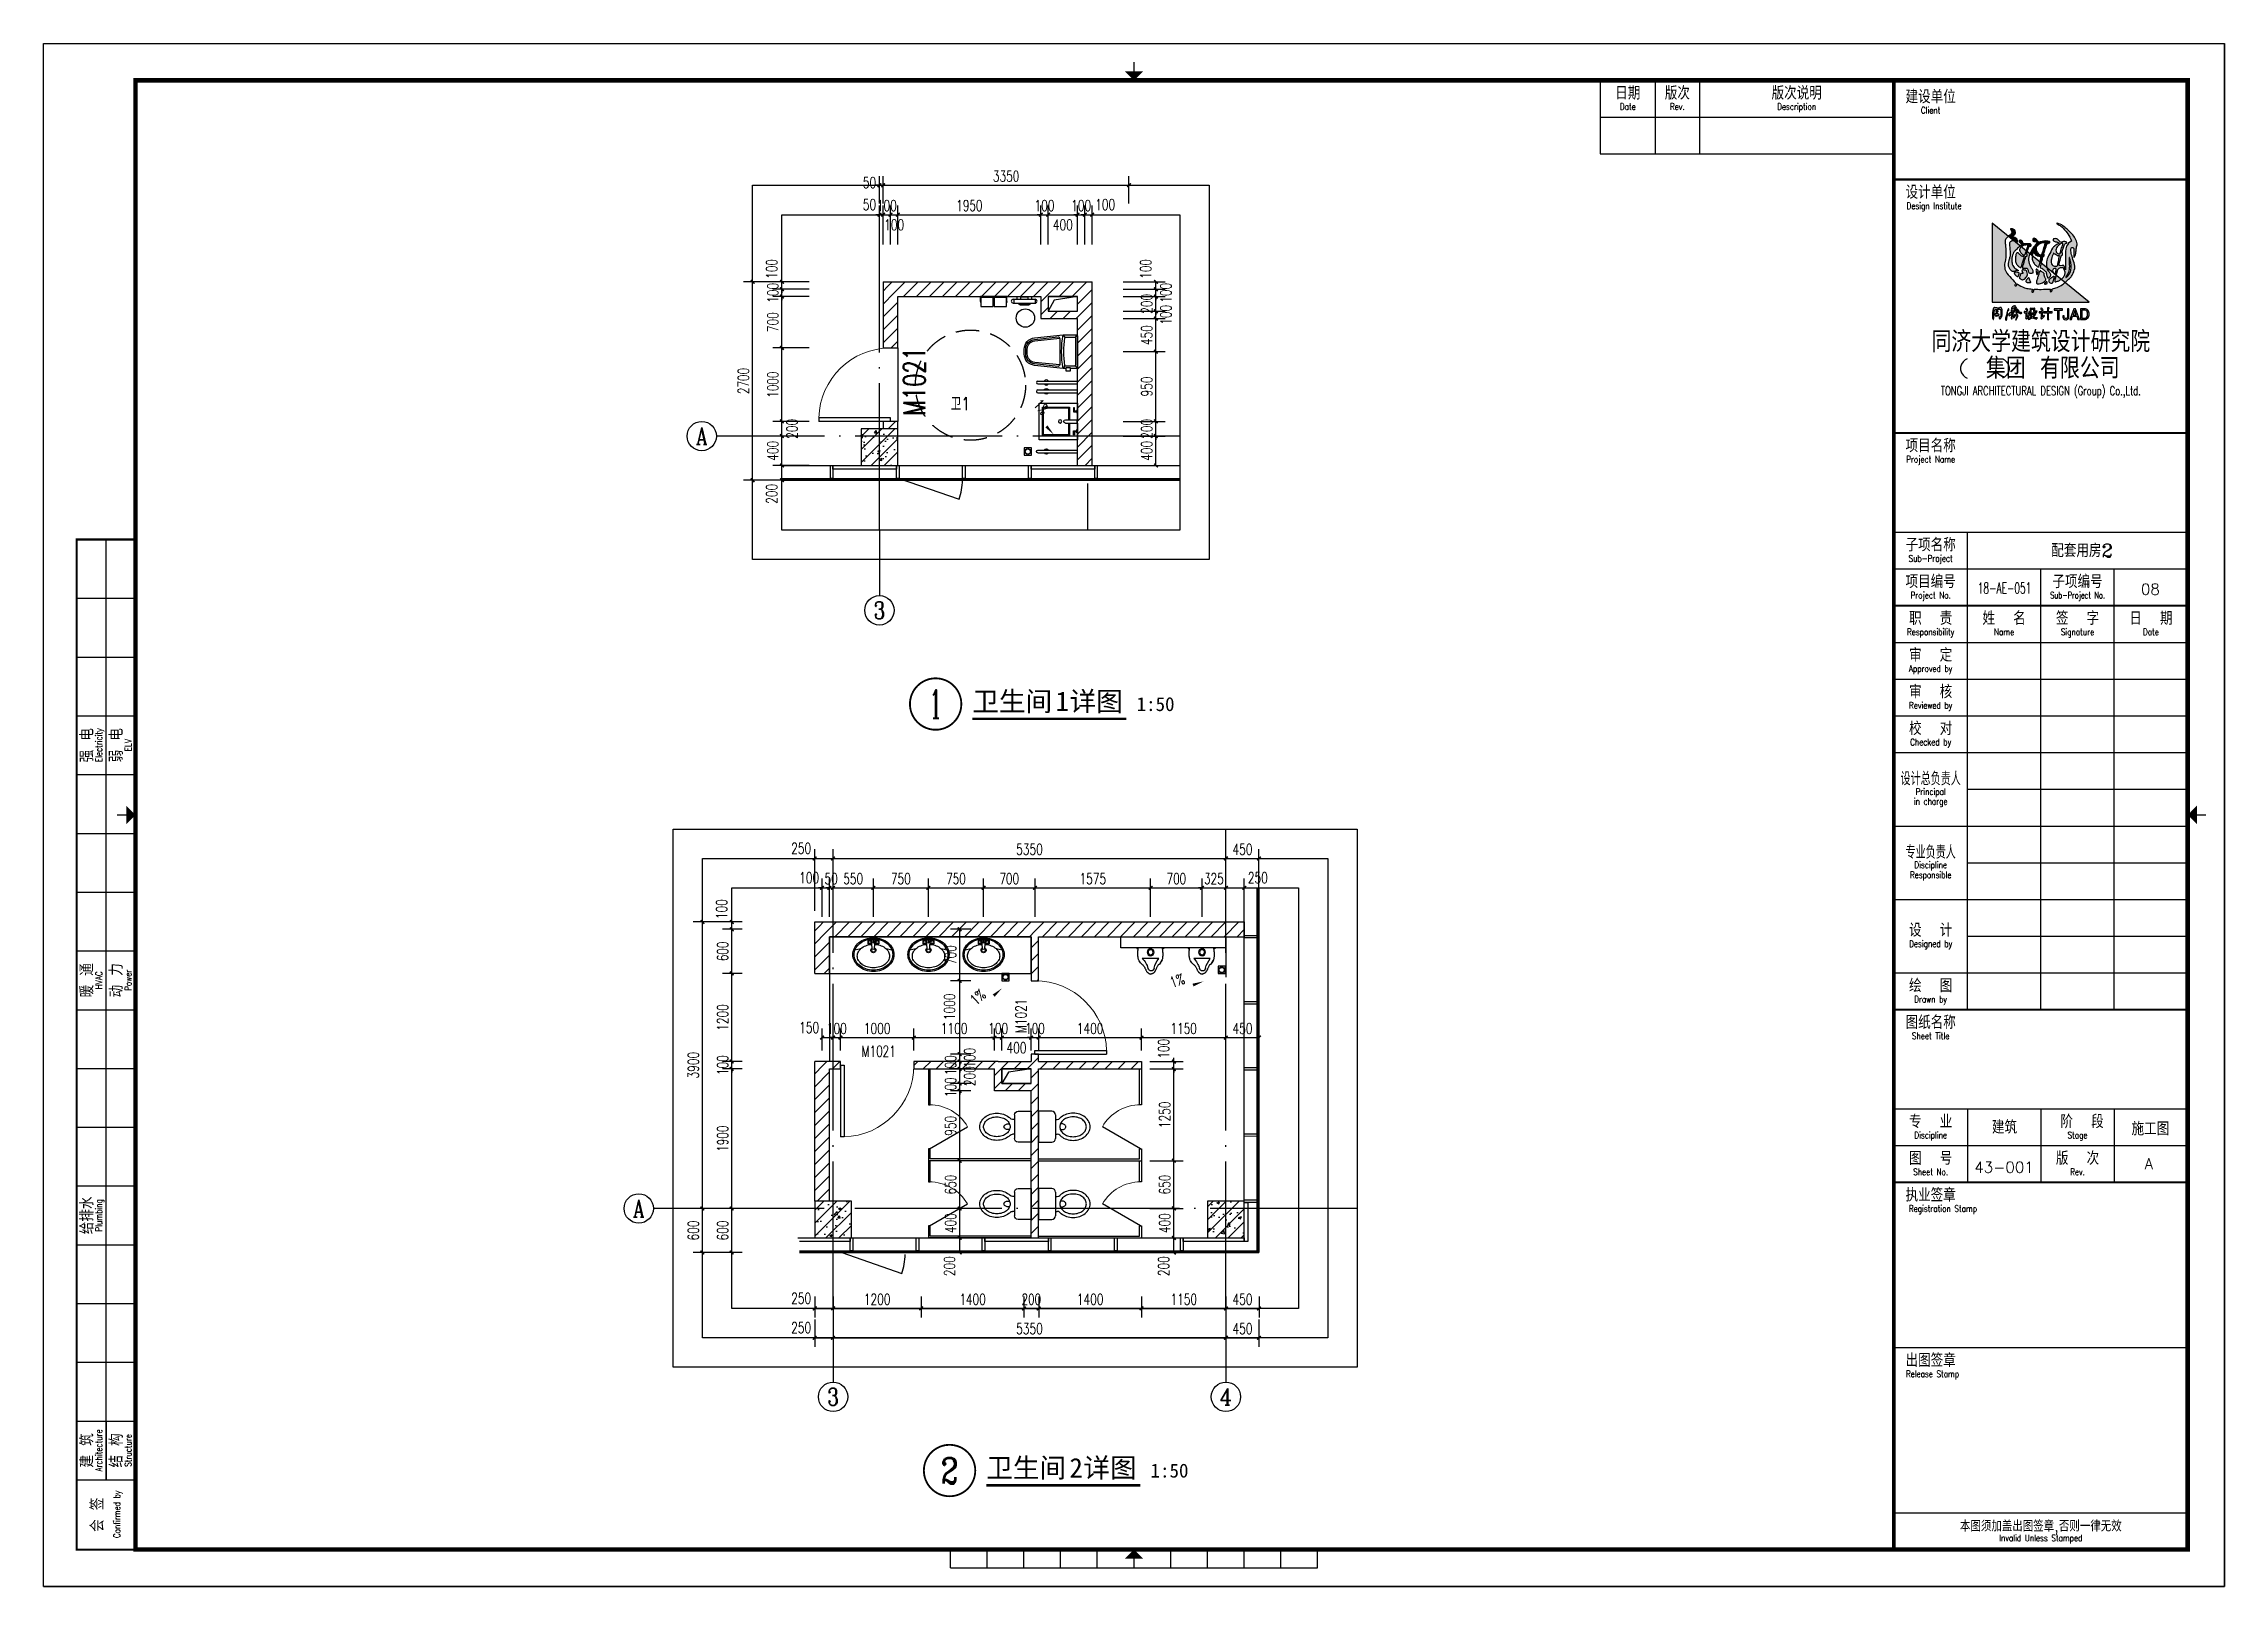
# Model space of a CAD drawing. Header units: millimetres. Extents: x -13830 to 215738, y -24143 to 193994.
# Drawn here: x 110348 to 140048, y 43957 to 64957 of the extents above; entities that cross this region are included whole.
import ezdxf
from ezdxf.enums import TextEntityAlignment as Align

# ---------------------------------------------------------------- set-up
doc = ezdxf.new("R2010")
doc.units = ezdxf.units.MM
doc.header["$LTSCALE"] = 100
for name, pattern in [('DOTE', [2.42, 2, -0.2, 0.02, -0.2]), ('HIDDEN2', [4.7625, 3.175, -1.5875]), ('MCST GF$0$Club House GF$0$Club House GF$0$DASHED2', [9.525, 6.35, -3.175])]:
    doc.linetypes.add(name, pattern=pattern)
doc.layers.get('0').update_dxf_attribs({"linetype": 'CONTINUOUS'})
doc.layers.get('DEFPOINTS').update_dxf_attribs({"linetype": 'CONTINUOUS'})
for name, color, linetype in [('A-Fire', 22, 'CONTINUOUS'), ('A-LVTRY', 44, 'CONTINUOUS'), ('AXIS', 3, 'CONTINUOUS'), ('AXIS_TEXT', 7, 'CONTINUOUS'), ('COLUMN', 9, 'CONTINUOUS'), ('CURTWALL', 4, 'CONTINUOUS'), ('DIM_IDEN', 3, 'CONTINUOUS'), ('DIM_SYMB', 3, 'CONTINUOUS'), ('DOTE', 8, 'CONTINUOUS'), ('FUR', 44, 'CONTINUOUS'), ('LVTRY', 44, 'CONTINUOUS'), ('MCST 2F$0$A-_WIND----_E-', 4, 'CONTINUOUS'), ('MCST GF$0$A-_FNSH----_E-', 9, 'CONTINUOUS'), ('PUB_DIM', 3, 'CONTINUOUS'), ('PUB_HATCH', 8, 'CONTINUOUS'), ('PUB_TEXT', 7, 'CONTINUOUS'), ('TK HAHA', 1, 'CONTINUOUS'), ('WALL', 2, 'CONTINUOUS'), ('WINDOW', 4, 'CONTINUOUS'), ('WINDOW_TEXT', 7, 'CONTINUOUS'), ('图框', 7, 'CONTINUOUS')]:
    doc.layers.add(name, color=color, linetype=linetype)
doc.layers.get('A-Fire').off()
doc.styles.add('_TCH_AXIS', font='COMPLEX', dxfattribs={"bigfont": 'GBCBIG'})
doc.styles.add('_TCH_DIM', font='SIMPLEX', dxfattribs={"bigfont": 'GBCBIG'})
doc.styles.add('_TCH_DIM_T3', font='SIMPLEX', dxfattribs={"width": 0.705882, "bigfont": 'GBCBIG'})
doc.styles.add('_TCH_LABEL', font='COMPLEX', dxfattribs={"bigfont": 'GBCBIG'})
doc.styles.add('_TCH_WINDOW', font='SIMPLEX', dxfattribs={"height": 3.5, "bigfont": 'GBCBIG'})
doc.styles.add('HZTXT', font='tjromans.shx', dxfattribs={"width": 0.8, "bigfont": 'hztxt.shx'})
doc.styles.add('TKZ1_tjhts.shx', font='tjromant.shx', dxfattribs={"bigfont": 'tjhts.shx'})
doc.styles.add('TKZ2_tjkts.shx', font='tjromant.shx', dxfattribs={"bigfont": 'tjkts.shx'})
doc.styles.add('黑体', font='')
doc.styles.get('黑体').set_extended_font_data('SimSun')
doc.dimstyles.new('_TCH_ARCH&&50', dxfattribs={"dimtxt": 148.75, "dimasz": 50, "dimexe": 125, "dimexo": 150, "dimgap": 50, "dimtad": 1, "dimdec": 0, "dimzin": 0, "dimdsep": 46, "dimtxsty": '_TCH_DIM_T3', "dimblk": 'ARCHTICK', "dimcen": 0.09, "dimclrt": 7, "dimazin": 2, "dimtfac": 1, "dimtdec": 0, "dimtix": 1, "dimtmove": 2, "dimatfit": 3, "dimfxl": 1, "dimtolj": 1, "dimtzin": 0, "dimarcsym": 0})
pattern_1 = [(45, (0, 89.76), (-88.38838, 88.38838), [])]
pattern_2 = [(45, (0, 0), (-88.38835, 88.38835), []), (50, (0, 0), (358.6301, -31.37607), [37.5, -412.5]), (355, (0, 0), (-69.3757, 376.0961), [30, -330]), (100.4514, (29.9, -2.6), (289.2547, 344.7198), [31.8701, -350.5711]), (46.1842, (0, 100), (533.6205, -82.7595), [56.25, -618.75]), (96.6356, (44.47, 93.1), (467.3314, 487.059), [47.8051, -525.8565]), (351.1842, (0, 100), (467.331, 487.0593), [45, -495]), (21, (50, 75), (298.4535, -201.30945), [37.5, -412.5]), (326, (50, 75), (121.6577, 362.575), [30, -330]), (71.4514, (74.87, 58.22), (420.1113, 161.26525), [31.8701, -350.5711]), (37.5, (0, 0), (6.07993, 166.44693), [0, -326, 0, -335, 0, -331.25]), (7.5, (0, 0), (131.53477, 197.20586), [0, -191, 0, -318.5, 0, -126.25]), (327.5, (-111.5, 0), (266.91122, -11.27744), [0, -125, 0, -390, 0, -517.5]), (317.5, (-161.5, 0), (291.5931, 50.0525), [0, -162.5, 0, -259, 0, -367.5])]

msp = doc.modelspace()

# ---------------------------------------------------------------- texts
at = {"style": 'HZTXT', "width": 0.8}
for s, p in [('卫', (122705.2, 59968.6)), ('1', (122845.2, 59968.6))]:
    msp.add_text(s, height=175, dxfattribs=at).set_placement(p)
at = {"layer": 'AXIS_TEXT', "style": '_TCH_AXIS', "width": 0.777778}
for p, p2 in [((119233.8, 59498.3), (119389.2, 59498.3)), ((118375.3, 48984.6), (118530.6, 48984.6))]:
    msp.add_text('A', height=233, dxfattribs=at).set_placement(p, p2, align=Align.FIT)
at = {"layer": 'AXIS_TEXT', "style": '_TCH_AXIS'}
for s, height, p, p2 in [('3', 233, (121653.2, 57126.9), (121808.5, 57126.9)), ('3', 233, (121022.1, 46420.6), (121177.4, 46420.6)), ('4', 222.7, (126364.9, 46425.7), (126534.6, 46425.7))]:
    msp.add_text(s, height=height, dxfattribs=at).set_placement(p, p2, align=Align.FIT)
at = {"layer": 'PUB_TEXT', "style": '_TCH_DIM', "width": 0.705882}
for rotation, p in [(311.98017, (123818.3, 60036.7)), (19.39725, (125716.9, 52100)), (41.93536, (123047.7, 51856.2))]:
    msp.add_text('1%', height=148.75, rotation=rotation, dxfattribs=at).set_placement(p)
at = {"layer": 'PUB_TEXT', "style": '_TCH_LABEL'}
for s, height, p, p2 in [('1', 386, (122413.9, 55774.5), (122579.4, 55774.5)), ('2', 349.5, (122570, 45359), (122803, 45359))]:
    msp.add_text(s, height=height, dxfattribs=at).set_placement(p, p2, align=Align.FIT)
at = {"layer": 'PUB_TEXT', "style": '黑体'}
for s, height, p in [('卫生间', 265.82, (122996.1, 55872.1)), ('详图', 265.82, (124319.4, 55872.1)), ('1', 265.8, (124130.3, 55872.1)), ('1:50', 189.87, (125233.8, 55872.1)), ('卫生间', 265.82, (123186, 45438.3)), ('详图', 265.82, (124509.2, 45438.3)), ('2', 265.8, (124320.2, 45438.3)), ('1:50', 189.87, (125423.6, 45438.3))]:
    msp.add_text(s, height=height, dxfattribs=at).set_placement(p)

# ---------------------------------------------------------------- blocks, each defined once
blk = doc.blocks.new('建筑类图框_A2')
for points in [[(537.59, 354.58, -0.055111), (537.35, 354.13, -0.399817), (537.15, 354.02, -0.15154), (536.98, 354.09, -0.301448), (536.96, 354.29, 0.010306), (537.16, 354.79, -0.01851), (535.54, 356.58, -0.103184), (534.24, 358.64, -0.120959), (534.22, 360.35, 0.063512), (534.49, 363.37, 0.024265), (534.38, 365.09, -0.039016), (534.29, 366.03, -0.148803), (534.47, 366.84, -0.063522), (534.97, 367.35, -0.021561), (535.17, 367.54), (530.79, 371.1), (530.79, 349.63), (557.21, 349.63), (550.64, 354.97, -0.02734), (549.94, 354.43, -0.056811), (548.44, 353.63, -0.043653), (547.14, 353.25, 0.070224), (547.08, 353.02, -0.155586), (546.94, 352.55, -0.268078), (546.52, 352.51, 0.046034), (546.51, 352.66, -0.10837), (546.55, 352.81, 0.067272), (546.63, 353.12, 0.007869), (544.13, 353.1, -0.018474), (542.22, 353.16, 0.089356), (542.09, 352.84, -0.084297), (542, 352.5, -0.378712), (541.75, 352.33, -0.129516), (541.52, 352.45, 0.010082), (541.56, 352.59, -0.06366), (541.64, 352.82, -0.047427), (541.71, 353.07, 0.412458), (541.64, 353.18, 0.04646), (540.9, 353.27, -0.083304), (539.56, 353.55, -0.056916)], [(536.9, 368.08, 0.150805), (537.09, 368.48, 0.118181), (537.05, 368.88, 0.061251), (536.91, 369.18, 0.110829), (536.64, 369.4, 0.065976), (536.25, 369.56, 0.129921), (535.82, 369.58, 0.40681), (535.77, 369.49, 0.07663), (535.86, 369.3, -0.019502), (536, 369.05, -0.085799), (536.09, 368.8, -0.150999), (535.96, 368.23, -0.086307), (535.74, 367.97, -0.019332), (535.33, 367.66, 0.015742), (535.17, 367.54), (536.59, 366.38, -0.014783), (536.67, 366.37, -0.092021), (537.07, 366.23, -0.021612), (537.38, 366.03, 0.020501), (537.43, 365.99, -0.138406), (537.44, 365.99, -0.004327), (537.49, 365.97, 0.041521), (537.54, 365.96, 0.017006), (537.6, 365.98, 0.175362), (537.67, 366.07, 0.115175), (537.69, 366.29, 0.133458), (537.43, 366.83, 0.090138), (537, 367.19, 0.068529), (536.68, 367.31, -0.013934), (536.44, 367.36, -0.201719), (536.28, 367.47, -0.378426), (536.3, 367.62, -0.084166), (536.51, 367.77, 0.070184)], [(536.59, 366.38, 0.064867), (536.24, 366.36, 0.116531), (535.76, 366.16, 0.208218), (535.55, 365.85, 0.02194), (535.55, 365.65, -0.003556), (535.71, 363.42, -0.008585), (535.74, 362.67, -0.036626), (535.73, 362.25, -0.030322), (535.6, 361.78, 0.008639), (535.36, 360.95, 0.029199), (535.2, 360.18, 0.047639), (535.17, 359.65, 0.083135), (535.26, 359.24, 0.077424), (535.67, 358.54, 0.095524), (536.32, 357.96, 0.133345), (536.41, 357.94, 0.037671), (536.65, 358.01, -0.074764), (537.16, 358.15, -0.017227), (537.65, 358.17, 0.103318), (537.92, 358.21, 0.529251), (537.93, 358.27, 0.058891), (537.62, 358.45, -0.106556), (536.78, 359.03, -0.157893), (536.16, 360.33, -0.090292), (536.09, 361.23, -0.061166), (536.44, 362.81, -0.11155), (536.74, 363.36, -0.016825), (537.25, 363.87, -0.002917), (538.13, 364.68, 0.013927), (538.39, 364.92)], [(541.22, 365.43, 0.018572), (541.21, 365.43), (541.21, 365.44, 0.06936), (541.14, 365.47, 0.047212), (540.92, 365.5, 0.024282), (540.54, 365.52, -0.000753), (539.85, 365.52, -0.013374), (539.42, 365.53, -0.164458), (539.19, 365.61, -0.15617), (539.06, 365.86, 0.064833), (538.97, 366.17, 0.17195), (538.72, 366.38, 0.077232), (538.45, 366.47, 0.099365), (538.29, 366.47, 0.128164), (538.17, 366.41, 0.199677), (538.08, 366.19, 0.156287), (538.16, 365.94, 0.086381), (538.35, 365.76, 0.029794), (538.53, 365.67, -0.218512), (538.69, 365.48, -0.050196), (538.72, 365.31, -0.223734), (538.63, 365.17, -0.013892), (538.39, 364.92), (538.69, 364.68, -0.00619), (539.3, 365.01, -0.093205), (540.34, 365.21, -0.103421), (540.46, 365.18, -0.384925), (540.5, 365.11, -0.045853), (540.44, 364.81, -0.014561), (540.11, 363.81, 0.006316), (540.02, 363.59), (540.31, 363.36, -0.003465), (540.36, 363.52, -0.002724), (540.82, 364.84, -0.338072), (540.94, 364.89, 0.005218), (541.21, 364.9, 0.309415), (541.26, 364.92, 0.132077), (541.33, 364.96, 0.147744), (541.39, 365.08, 0.135646), (541.38, 365.25, 0.18433)], [(547.43, 357.57, 0.010654), (547.49, 357.49, 0.091005), (547.63, 357.32, 0.311976), (547.75, 357.31)]]:
    blk.add_hatch(color=256).paths.add_polyline_path(points)
h = blk.add_hatch(color=256)
h.paths.add_polyline_path([(552.4, 364.48, -0.266995), (552.55, 364.54, -0.078548), (552.69, 364.49, -0.061401), (552.84, 364.4, -0.140506), (552.97, 364.2, -0.075077), (553.03, 363.71, -0.023792), (552.99, 362.98, 0.028581), (552.95, 362.2, 0.083513), (553, 361.91, 0.556873), (553.12, 361.9, 0.099876), (553.42, 362.46, 0.058859), (553.58, 363.27, 0.00868), (553.61, 363.87, -0.055868), (553.81, 364.95, 0.012909), (553.88, 365.16, 0.07627), (553.87, 365.49, 0.168287), (552.44, 368.18, 0.045812), (550.38, 370.16, 0.082299), (548.92, 370.97, 0.045024), (548.45, 371.08, 0.184323), (548.33, 371.06, 0.401214), (548.34, 371.02, 0.073894), (548.46, 370.91, 0.009968), (549.02, 370.62, -0.045085), (549.49, 370.3, -0.042435), (550.38, 369.44, -0.014659), (551.33, 368.25, -0.075958), (552.35, 366.21, 0.183281), (551.02, 364.83, 0.093166), (550.72, 362.04, 0.002645), (550.71, 361.19), (551.71, 361.19, -0.021718), (551.73, 361.69, -0.060902), (551.74, 361.73, -0.750169), (551.78, 361.73, -0.062141), (551.84, 361.62, -0.02804), (551.97, 361.23, -0.001207), (551.98, 361.19), (552.78, 361.19), (552.76, 361.26), (552.51, 362.12, -0.042759), (552.17, 363.6, -0.166183), (552.27, 364.3, -0.02967)])
h.paths.add_polyline_path([(551.06, 365.77, 0.337691), (551.1, 365.85, 0.234051), (550.99, 365.97, 0.085029), (550.56, 366.11, 0.109404), (549.87, 366.06, 0.027051), (549.33, 365.83, 0.096966), (548.85, 366.49, 0.147389), (548.14, 366.9, 0.110178), (547.63, 366.89, 0.193659), (547.4, 366.7, 0.105864), (547.32, 366.53, 0.322715), (547.44, 366.28, 0.090222), (547.86, 366.12, 0.021428), (548.18, 366.05, -0.062248), (548.44, 365.98, -0.0489), (548.7, 365.84, 0.061445), (549.01, 365.68, 0.045204), (547.81, 364.94, 0.105153), (547.22, 364.3, 0.017534), (546.18, 362.39, 0.04727), (545.68, 361.19), (546.89, 361.19, -0.016538), (546.93, 361.34, -0.06987), (547.41, 362.86, -0.55525), (547.57, 362.89, 0.087068), (547.8, 362.72, 0.000587), (547.94, 362.66, 0.051645), (547.98, 362.63, 0.002312), (548.36, 362.37, 0.1078), (548.73, 362.21, 0.06971), (549.07, 362.27, -0.002349), (548.94, 361.53, -0.014725), (548.88, 361.19), (549.26, 361.19, -0.003665), (549.32, 361.43, -0.003176), (549.51, 362.19, -0.214328), (549.62, 362.29, 0.079005), (549.81, 362.41, 0.136284), (549.92, 362.63, 0.042038), (549.94, 362.76, 0.121208), (549.91, 362.87, 0.033156), (549.81, 363.03, -0.089896), (549.76, 363.13, -0.153361), (549.77, 363.25, -0.00558), (550.08, 364.26, -0.02004), (550.44, 365.27, -0.10938), (550.6, 365.55, 0.024126), (550.85, 365.64, 0.094696)])
h.paths.add_polyline_path([(549.96, 365.55, -0.143663), (549.89, 365.05, 0.018808), (549.49, 363.72, -0.117601), (549.21, 362.81, -0.229986), (548.82, 362.75, -0.2857), (548.19, 363.41, -0.267121), (548.46, 364.67, -0.053371), (549.1, 365.27, -0.07094), (549.74, 365.68, -0.49062)], flags=16)
h = blk.add_hatch(color=256)
h.paths.add_polyline_path([(539.44, 361.72, -0.011586), (539.52, 362.07, 0.253288), (539.51, 362.08, 0.095247), (539.33, 362.09, -0.0106), (539.07, 362.09, -0.133876), (538.73, 362.17, -0.082431), (538.39, 362.46, -0.01622), (538.09, 362.81, 0.042319), (537.92, 363, 0.140851), (537.77, 363.06, 0.145933), (537.58, 363.02, 0.038492), (537.44, 362.93), (537.43, 362.93, 0.000616), (537.39, 362.9, 0.032553), (537.35, 362.86, 0.095329), (537.26, 362.77, 0.096767), (537.19, 362.48, -0.001525), (537.12, 361.96, 0.034244), (537.06, 361.49, 0.085899), (537.21, 360.43, 0.097395), (537.69, 359.61, 0.083463), (538.26, 359.13, 0.098864), (538.53, 359.03, 0.30663), (538.62, 359.08, 0.075685), (538.73, 359.31, 0.009946), (538.96, 360.13, -0.023424), (539.1, 360.56, 0.034776)])
h.paths.add_polyline_path([(538.12, 357.53, 0.321528), (538.06, 357.62, 0.021484), (537.19, 357.74, 0.022843), (536.99, 357.74, 0.102534), (536.87, 357.72, 0.130045), (536.77, 357.66, 0.267367), (536.76, 357.55, -0.005872), (536.86, 357.35, 0.058515), (536.95, 357.15, 0.081344), (537.28, 356.78, 0.099387), (537.6, 356.59, 0.035917), (537.73, 356.56, 0.245908), (537.8, 356.59, 0.105203), (537.99, 357, -0.034055), (538.09, 357.37, 0.056891)])
h.paths.add_polyline_path([(540.29, 356.8, 0.245812), (540.39, 357.24, 0.065072), (540.16, 357.97, 0.134826), (540.15, 357.99, -0.114996), (540.15, 358.01, 0.061748), (540, 358.23, 0.16919), (539.81, 358.33, 0.009694), (539.45, 358.37, 0.017654), (539.2, 358.39, 0.044621), (539.03, 358.38, 0.15913), (538.88, 358.31, 0.263058), (538.86, 358.21, 0.037983), (539.05, 357.79, -0.091013), (539.12, 357.57, -0.183458), (539.07, 357.46, -0.186991), (538.95, 357.4, -0.076588), (538.8, 357.4, 0.012233), (538.65, 357.43, 0.175338), (538.57, 357.41, 0.023216), (538.28, 356.6, 0.04069), (538.18, 356.2, 0.28537), (538.25, 356.06, 0.048651), (538.43, 355.98, -0.083296), (538.7, 355.82, 0.044689), (538.88, 355.68, 0.196761), (539.11, 355.66, 0.127879), (539.49, 355.89, 0.050671)])
h.paths.add_polyline_path([(540.99, 355.6, 0.013244), (540.94, 355.79, 0.042352), (540.78, 356.17, 0.086452), (540.72, 356.24, 0.181931), (540.64, 356.25, 0.105167), (540.41, 356.09, 0.063777), (540.09, 355.7, 0.079039), (539.93, 355.33, 0.295118), (539.98, 355.11, 0.12746), (540.17, 355.03, 0.051219), (540.43, 355, -0.006938), (540.9, 354.95, 0.101871), (541.17, 354.97, 0.282022), (541.25, 355.06, 0.127329), (541.21, 355.19), (541.21, 355.19, -0.004335)])
h.paths.add_polyline_path([(545.27, 356.1, -0.058552), (545, 356.71, -0.043685), (544.91, 357.23, 0.088622), (544.8, 357.52, 0.151789), (544.47, 357.8, -0.046532), (544.14, 358.01, 0.04555), (543.99, 358.09, 0.043142), (543.93, 358.11), (543.93, 358.12, 0.251715), (543.69, 358.05, 0.137334), (543.48, 357.5, -0.022108), (543.37, 357.01, 0.025269), (543.06, 356.05, -0.028381), (542.9, 355.57, 0.095667), (542.78, 355.01, 0.266705), (543, 354.64, 0.133638), (543.58, 354.61, 0.117773), (544.75, 355.03, 0.081266), (545.33, 355.61, 0.080524), (545.39, 355.75), (545.39, 355.76), (545.4, 355.77), (545.4, 355.83), (545.39, 355.83, 0.059624)])
h.paths.add_polyline_path([(543.28, 358.28, 0.121011), (543.2, 358.35, 0.051248), (542.89, 358.57, 0.077555), (542.78, 358.62, 0.238499), (542.73, 358.6, 0.167798), (542.7, 358.53, 0.09655), (542.71, 358.13, -0.014406), (542.75, 357.96, -0.00033), (542.8, 357.58, 0.1059), (542.93, 357.19, 0.313865), (543.02, 357.18, 0.231713), (543.13, 357.35, 0.026659), (543.21, 357.8, -0.007425), (543.3, 358.13, 0.16995)])
h.paths.add_polyline_path([(545.74, 354.82, 0.082015), (545.77, 355.01, 0.360369), (545.64, 355.13, 0.094324), (545.5, 355.13, 0.109868), (545.45, 355.12, -0.017853), (545.4, 355.09), (545.39, 355.09, 0.095638), (545.13, 354.85, 0.069381), (545.03, 354.66, 0.391778), (545.08, 354.56, 0.16265), (545.29, 354.55, 0.029698), (545.39, 354.58), (545.4, 354.58, 0.027865), (545.62, 354.67, 0.232972)])
h.paths.add_polyline_path([(547.63, 356.12, -0.00792), (547.66, 356.2, -0.04061), (547.68, 356.29, 0.057732), (547.71, 356.44, 0.231089), (547.66, 356.61, 0.223752), (547.41, 356.6, 0.032861), (546.94, 356.27, -0.012035), (546.55, 356.01, 0.160241), (546.2, 355.66, 0.160304), (546.2, 355.21, 0.221951), (546.39, 354.96, 0.080228), (546.76, 354.8, 0.124433), (547.11, 354.77, 0.177577), (547.26, 354.94, 0.06059), (547.47, 355.55, -0.013372)])
h = blk.add_hatch(color=256)
h.paths.add_polyline_path([(540.02, 363.59), (538.69, 364.68, 0.122439), (538.36, 364.29, 0.077208), (538.22, 363.91, 0.221374), (538.34, 363.42, -0.044103), (538.57, 363.09, 0.092474), (538.88, 362.67, 0.149827), (539.22, 362.51, 0.078107), (539.61, 362.53, 0.300992), (539.78, 362.68, 0.003448), (539.85, 363.08, -0.014936)])
h.paths.add_polyline_path([(540.65, 361.02, -0.118411), (541.04, 362.77), (540.31, 363.36, 0.013731), (540.12, 362.74, 0.354128), (540.16, 362.68, 0.149403), (540.16, 362.68, -0.033756), (540.23, 362.65, -0.301225), (540.31, 362.57, -0.067966), (540.27, 362.22, -0.155357), (540.16, 362.16, -0.0383), (539.98, 362.13, 0.394404), (539.91, 362.03, -0.002997), (539.45, 360.47, 0.027314), (539.06, 358.94, 0.262389), (539.09, 358.82, 0.054171), (539.8, 358.8, -0.120269), (540.3, 358.75, -0.238212), (540.59, 358.46, -0.030328), (540.74, 357.79, 0.177342), (540.89, 357.46, 0.189169), (541.21, 357.42, 0.024901), (541.67, 357.47, 0.43233), (541.87, 357.72, 0.054023), (541.78, 358.28, 0.072563), (541.64, 358.63, -0.024272), (541.21, 359.35, -0.09052)])
h.paths.add_polyline_path([(543.8, 360.53), (541.66, 362.26, 0.02545), (541.62, 361.91, 0.128799), (541.82, 360.78, 0.044216), (542.27, 359.99, 0.076323), (542.86, 359.47, 0.034366), (543.17, 359.28, 0.076032), (543.39, 359.21, 0.341488), (543.45, 359.25, 0.069217), (543.66, 359.88, 0.009229)])
h.paths.add_polyline_path([(544.13, 360.25, 0.003269), (544.05, 359.93, 0.051211), (543.93, 359.13, 0.204101), (543.97, 358.91, -0.011598), (544.51, 358.58, -0.044991), (545.32, 357.99, -0.200983), (545.53, 357.7, -0.006426), (545.73, 356.78, 0.079721), (545.92, 356.18, 0.326464), (546, 356.14, 0.087838), (546.09, 356.18, 0.087656), (546.52, 356.63, 0.286319), (546.63, 357.26, 0.076349), (546.23, 357.88, -0.160397), (545.66, 359.01), (545.66, 359.01)])
h.paths.add_polyline_path([(549.54, 355.86), (548.19, 356.96, 0.007087), (547.9, 355.96, 0.070922), (547.83, 355.39, 0.248353), (547.94, 355.16, 0.199635), (548.3, 355.24, -0.006886), (548.7, 355.37, 0.05678), (549.43, 355.78, 0.006803)])
h = blk.add_hatch(color=256)
h.paths.add_polyline_path([(546.47, 365.95, 0.083086), (546.37, 366.09, 0.127732), (546.23, 366.16, 0.060999), (545.6, 366.25, 0.050289), (545.07, 366.26, 0.061315), (544.58, 366.17, -0.058239), (544.12, 366.04, -0.023274), (543.49, 365.97, -0.318074), (543.24, 366.1, -0.012807), (542.81, 366.66, 0.176594), (542.4, 366.96, 0.141446), (542.06, 366.99, 0.254042), (541.83, 366.78, 0.094349), (541.8, 366.45, 0.272202), (541.96, 366.21, 0.06938), (542.31, 366.13, -0.099001), (542.69, 366.01, -0.173209), (542.87, 365.77, -0.244282), (542.83, 365.57, -0.042049), (542.48, 365.09, 0.019533), (541.89, 364.38, 0.074328), (541.55, 363.84, -0.003717), (541.04, 362.77), (541.66, 362.26, -0.03259), (541.76, 362.7, -0.114709), (541.89, 362.92), (541.96, 362.97), (542, 362.98), (542.06, 362.98), (542.11, 362.96), (542.31, 362.84), (542.45, 362.73), (542.86, 362.35), (543, 362.24), (543.01, 362.24, 0.137325), (543.18, 362.14, 0.052206), (543.59, 362.09, -0.039081), (543.92, 362.06, -0.061234), (544, 362.04, -0.389955), (544.05, 361.97, -0.015439), (544.03, 361.8, -0.009793), (543.82, 360.63, -0.001555), (543.8, 360.53), (544.13, 360.25, -0.005675), (544.28, 360.82, 0.021764), (544.54, 361.88, -0.037231), (544.58, 362.07, -0.166808), (544.65, 362.12, 0.014415), (544.81, 362.18, 0.232872), (544.91, 362.34, 0.087887), (544.9, 362.56, 0.002273), (544.83, 362.87, -0.178357), (544.84, 362.95, -0.001216), (545.12, 363.85, -0.011476), (545.42, 364.72, -0.017032), (545.66, 365.37, -0.192629), (545.96, 365.62, -0.05264), (546.25, 365.73, 0.121865), (546.46, 365.79, 0.384919)])
h.paths.add_polyline_path([(543.93, 365.56, -0.021509), (544.62, 365.77, -0.053885), (544.83, 365.81, -0.363115), (545.15, 365.64, -0.093078), (545.01, 364.84, 0.023125), (544.49, 363.12, -0.067346), (544.3, 362.61, -0.278742), (544.13, 362.53, -0.067064), (543.68, 362.59, -0.223721), (543.19, 362.97, -0.070697), (542.74, 363.88, -0.171192), (542.76, 364.52, -0.090372), (543.2, 365.11, -0.097027)], flags=16)
h = blk.add_hatch(color=256)
h.paths.add_polyline_path([(551.74, 360.33, -0.00262), (551.72, 360.92, -0.01182), (551.71, 361.19), (550.71, 361.19, 0.006126), (550.72, 359.22, 0.002492), (550.74, 358.4, 0.048247), (550.33, 359.45, 0.065909), (550.23, 359.57, 0.224936), (550.11, 359.61, 0.038284), (549.81, 359.59, -0.06616), (549.06, 359.56, -0.485088), (549, 359.62, -0.101913), (549.03, 360.05, -0.016956), (549.26, 361.19), (548.88, 361.19, -0.017973), (548.79, 360.79, -0.010562), (548.62, 359.81, -0.208845), (548.46, 359.47, -0.11949), (548.21, 359.4, -0.131776), (547.27, 359.56, -0.127624), (546.9, 360.08, -0.118385), (546.89, 361.19), (545.68, 361.19, 0.005191), (545.64, 361.05, 0.105733), (545.66, 359.01), (546.6, 358.25), (547.19, 358.25, -0.078177), (547.23, 358.45, -0.129583), (547.48, 358.72, -0.224047), (547.94, 358.78, -0.071036), (547.96, 358.78, 0.101063), (547.99, 358.76, -0.019588), (548.02, 358.75, -0.023828), (548.06, 358.74, -0.322257), (548.19, 358.49, -0.013384), (548.15, 358.25), (548.5, 358.25, -0.014271), (548.57, 358.44, -0.194353), (548.87, 358.79, -0.094044), (549.62, 358.99, -0.035175), (549.96, 359.01, -0.177154), (550.17, 358.84, -0.054292), (550.46, 358.25), (551.67, 358.25, 0.016129), (551.72, 358.5, 0.043741), (551.77, 359.46, 0.012835)])
h.paths.add_polyline_path([(553.27, 359.41), (553.05, 360.34), (552.78, 361.19), (551.98, 361.19, -0.013434), (552.1, 360.73, -0.01242), (552.18, 360.29, -0.017255), (552.24, 359.88, -0.024091), (552.24, 358.87, -0.03797), (552.17, 358.25), (553.08, 358.25, 0.01383), (553.22, 358.74, 0.116879)])
h.paths.add_polyline_path([(552.08, 356.35, 0.068823), (552.64, 357.16, 0.031999), (553.08, 358.25), (552.17, 358.25, -0.002893), (552.16, 358.2, -0.072675), (551.93, 357.58, -0.038888), (551.66, 357.15, -0.02059), (551.24, 356.64, -0.114728), (551.12, 356.51, -0.052839), (550.91, 356.37), (550.85, 356.35), (550.8, 356.35), (550.8, 356.42), (550.92, 356.69), (551.01, 356.83), (551.33, 357.32), (551.52, 357.76), (551.52, 357.78, 0.030329), (551.67, 358.25), (550.46, 358.25, -0.019139), (550.53, 358.03, -0.131139), (550.63, 357.49, -0.068706), (550.35, 356.74, -0.106182), (549.96, 356.2, -0.027075), (549.54, 355.86), (550.64, 354.97, 0.015633), (551.01, 355.31, -0.009266)])
h = blk.add_hatch(color=256)
h.paths.add_polyline_path([(548.35, 357.67, -0.041396), (548.5, 358.25), (548.15, 358.25, -0.011453), (548.11, 358.04, -0.01007), (548.02, 357.66, -0.034546), (547.93, 357.49, -0.087737), (547.75, 357.31), (548.19, 356.96), (548.19, 356.96, 0.020125)])
h.paths.add_polyline_path([(547.19, 358.25), (546.6, 358.25), (547.43, 357.57, -0.051476), (547.23, 357.99, -0.099669)])
h = blk.add_hatch(color=256)
h.paths.add_polyline_path([(533.18, 348.12, 0.215782), (532.89, 348.16, 0.067417), (532.72, 348.07, -0.168397), (532.38, 347.99, -0.018722), (532.01, 348.03, 0.069135), (531.6, 348.04, -0.211583), (531.5, 348.07, 0.012327), (531.38, 348.13, 0.18165), (531.29, 348.12, 0.234564), (531.11, 347.99, 0.06939), (530.99, 347.62, 0.040114), (530.87, 346.54, 0.00862), (530.87, 346, 0.034302), (530.86, 345.22, 0.240525), (531.04, 344.94, 0.151405), (531.1, 344.93, 0.254247), (531.15, 345.09, 0.038225), (531.17, 345.66, -0.061608), (531.21, 346.1, 0.026815), (531.28, 346.85, -0.054652), (531.35, 347.28, -0.028262), (531.42, 347.49, -0.253686), (531.63, 347.59, 0.007206), (531.86, 347.6, -0.006599), (532.39, 347.68, 0.009999), (532.64, 347.73, -0.062381), (532.84, 347.71, -0.15567), (532.97, 347.63, -0.051163), (533.1, 347.45, -0.102101), (533.13, 347.32, -0.03095), (533.15, 346.48, 0.010088), (533.14, 346.02, -0.131285), (533.07, 345.74, -0.019629), (533, 345.62, -0.485137), (532.91, 345.59, 0.001583), (532.84, 345.63, 0.165296), (532.71, 345.57, 0.24859), (532.65, 345.4, 0.066176), (532.73, 345.17, 0.038595), (532.79, 345.04, 0.378365), (532.88, 345.02, 0.077759), (533.07, 345.3, 0.016012), (533.26, 345.58, 0.054651), (533.39, 345.91, 0.087206), (533.5, 346.87, 0.064902), (533.37, 347.82, 0.144064)])
h.paths.add_polyline_path([(532.17, 347.28), (532.02, 347.27), (531.94, 347.25), (531.86, 347.22), (531.83, 347.19), (531.79, 347.13, 0.333571), (531.8, 347.04, 0.045952), (531.94, 346.98, 0.064784), (532.16, 346.92, 0.210865), (532.29, 346.96, 0.127927), (532.34, 347.08, 0.211886), (532.32, 347.22, 0.12013), (532.27, 347.25)], flags=17)
h.paths.add_polyline_path([(532.06, 346.11, -0.039434), (532.13, 345.98, 0.054133), (532.2, 345.85, 0.123184), (532.54, 346.01, 0.140353), (532.64, 346.18, 0.284617), (532.61, 346.26, -0.012464), (532.47, 346.35, 0.016141), (532.19, 346.55, -0.029736), (531.68, 346.53, -0.149024), (531.6, 346.46, 0.190304), (531.53, 346.38, 0.089845), (531.52, 346.18, 0.171078), (531.7, 345.86, 0.249801), (531.89, 345.83, 0.378768), (532, 345.96, 0.031236), (531.98, 346.11), (532.02, 346.16)], flags=17)
h.paths.add_polyline_path([(535.05, 347.55, -0.130766), (535.04, 347.49, -0.049), (534.95, 347.33, 0.175351), (534.9, 347.22, 0.389375), (534.94, 347.19, 0.146359), (535.12, 347.27, 0.079034), (535.24, 347.38, 0.101244), (535.3, 347.49, 0.132531), (535.3, 347.63, 0.067751), (535.26, 347.74, 0.050259), (535.18, 347.84, 0.454265), (535.15, 347.83, 0.06765), (535.1, 347.72, 0.007561)])
h.paths.add_polyline_path([(534.95, 347.03, 0.313541), (534.89, 347.12, 0.335576), (534.82, 347.08, 0.015792), (534.72, 346.36, -0.057755), (534.56, 345.78, 0.000363), (534.37, 345.23, 0.094511), (534.47, 344.76, 0.230423), (534.54, 344.67, 0.369117), (534.67, 344.79, 0.039319), (534.75, 345.24, -0.109188), (534.94, 346.05, 0.00425), (534.99, 346.17, 0.032369), (534.94, 346.73, -0.025515)])
h.paths.add_polyline_path([(536.31, 348.33, 0.093827), (535.99, 347.93, 0.302072), (536.01, 347.83, 0.296548), (536.17, 347.83, 0.04254), (536.49, 348, -0.129019), (536.85, 348.07, -0.117204), (536.92, 348.05, -0.328405), (536.92, 347.99, -0.051459), (536.74, 347.73, 0.085646), (536.52, 347.34, 0.031903), (536.51, 347.27, -0.315533), (536.43, 347.17, -0.134544), (536.31, 347.14, -0.408117), (536.25, 347.21, 0.035639), (536.17, 347.45, 0.084333), (536.11, 347.55, 0.358627), (536.05, 347.56, 0.227473), (535.92, 347.3, 0.148882), (535.96, 347.14, -0.254787), (535.98, 346.99, -0.110418), (535.83, 346.84, -0.032156), (535.57, 346.67, 0.122106), (535.42, 346.51, 0.074479), (535.27, 346.15, 0.233421), (535.32, 345.98, 0.316166), (535.56, 345.97, 0.122903), (535.88, 346.25, 0.056501), (536.1, 346.58, -0.025506), (536.24, 346.9, -0.174643), (536.51, 347.11, 0.004602), (536.64, 347.17, -0.251477), (536.61, 346.97, -0.130218), (536.48, 346.87, 0.16089), (536.38, 346.76, 0.172735), (536.36, 346.62, 0.448793), (536.53, 346.58, 0.141971), (536.78, 346.94, 0.057248), (536.87, 347.25, -0.334885), (537.03, 347.4, -0.076773), (537.12, 347.41, -0.545841), (537.16, 347.36, -0.008092), (537.16, 347.02, 0.139136), (537.28, 346.61, 0.144746), (537.42, 346.51, 0.355116), (537.48, 346.55, 0.046986), (537.53, 346.73, 0.052614), (537.55, 346.8, 0.237681), (537.52, 346.84, 0.025436), (537.43, 346.87, -0.354836), (537.35, 346.96, -0.049448), (537.32, 347.27, -0.035628), (537.32, 347.38, -0.387964), (537.4, 347.48, -0.009611), (537.55, 347.53, 0.187317), (537.64, 347.61, 0.232403), (537.65, 347.74, 0.143525), (537.62, 347.74, 0.022411), (537.13, 347.52, -0.00319), (536.94, 347.43, -0.206179), (536.87, 347.43, -0.165764), (536.81, 347.48, -0.217969), (536.82, 347.56, -0.110096), (537.04, 347.82, -0.031862), (537.31, 348.02, 0.078929), (537.38, 348.08, 0.264707), (537.38, 348.12, 0.034215), (537.35, 348.17, 0.174735), (537.3, 348.19, 0.001752), (537.21, 348.19, -0.177458), (537.1, 348.21, -0.140307), (537.02, 348.29, -0.275752), (537.05, 348.42, 0.167681), (537.07, 348.56, 0.301407), (536.93, 348.66, 0.08311), (536.8, 348.66, 0.130737)])
h.paths.add_polyline_path([(537.98, 346.72, 0.027579), (538.35, 346.54, 0.154526), (538.58, 346.52, 0.082415), (538.78, 346.58, 0.312986), (538.79, 346.71, 0.221824), (538.72, 346.77, 0.031656), (538.6, 346.78, -0.00721), (538.32, 346.86, -0.071904), (538, 346.99, -0.267193), (537.92, 347.11, -0.023267), (538.01, 347.3, 0.395574), (537.94, 347.45, 0.188464), (537.76, 347.41, 0.051998), (537.63, 347.34, 0.108508), (537.53, 347.19, 0.200123), (537.49, 347.03, 0.191616), (537.57, 346.93, -0.01282)])
h.paths.add_polyline_path([(537.53, 346.36, 0.188222), (537.36, 346.37, 0.20573), (537.19, 346.26, 0.018376), (537.07, 346.04, -0.117409), (536.89, 345.82, -0.060927), (536.88, 346.1, 0.215117), (536.83, 346.2, 0.470033), (536.73, 346.17, -0.045545), (536.55, 346.05, -0.074224), (536.41, 345.99, -0.568137), (536.34, 346.06, -0.07678), (536.35, 346.15, 0.100197), (536.36, 346.36, 0.387299), (536.3, 346.4, 0.118665), (536.24, 346.38, 0.185429), (536.09, 346.09, -0.018374), (536.04, 345.84, 0.026924), (535.97, 345.6, -0.013447), (535.96, 345.36, 0.097057), (535.99, 345.1, 0.277047), (536.07, 345.03, 0.192921), (536.14, 345.07, 0.125735), (536.21, 345.37, -0.084178), (536.26, 345.7, -0.292454), (536.44, 345.81, -0.427415), (536.57, 345.67, -0.039723), (536.56, 345.42, 0.744354), (536.68, 345.38, 0.173973), (536.85, 345.54, -0.079593), (537.02, 345.77, 0.037997), (537.22, 345.98, -0.536451), (537.4, 345.98, -0.220641), (537.45, 345.68, -0.033334), (537.39, 345.4, -0.02197), (537.22, 345.01, -0.036413), (537.13, 344.83, 0.059035), (537.13, 344.82, 0.221247), (537.16, 344.75, 0.229092), (537.19, 344.75, 0.104052), (537.26, 344.8, 0.039622), (537.47, 345.16, 0.031663), (537.65, 345.52, 0.083922), (537.73, 345.89, 0.095464), (537.64, 346.2, 0.118136)])
h.paths.add_polyline_path([(540.24, 347.27), (540.49, 347.45, 0.028783), (540.08, 347.95), (539.82, 347.75, -0.06685)])
h.paths.add_polyline_path([(540.07, 347.02), (539.64, 347.03), (539.53, 347.04), (539.48, 347.04), (539.48, 346.73), (539.61, 346.74), (539.8, 346.75), (539.94, 346.75), (539.94, 345.56, -0.223037), (539.82, 345.3, -0.003297), (539.8, 345.27), (540.04, 345.06, 0.201777), (540.08, 345.1, -0.033526), (540.78, 345.67, -0.02738), (540.64, 345.96, -0.067274), (540.25, 345.59, -0.004515), (540.26, 346.86, -0.051491), (540.28, 347.04)])
h.paths.add_polyline_path([(541.09, 347.62), (541.08, 347.31, -0.202539), (540.95, 347.07, -0.066868), (540.64, 346.89, -0.101276), (540.95, 346.7, 0.145344), (541.33, 347.09, 0.140249), (541.41, 347.67, -0.003162), (542.06, 347.67, -0.016144), (542.05, 347.33, 0.052901), (542.07, 346.93, 0.214665), (542.12, 346.86, 0.093296), (542.13, 346.86, 0.137117), (542.32, 346.85, 0.000424), (542.62, 346.85, 0.022294), (542.94, 346.88), (542.98, 347.24), (542.9, 347.21), (542.81, 347.18), (542.72, 347.16), (542.6, 347.14), (542.51, 347.13), (542.38, 347.16), (542.37, 347.2), (542.38, 347.55), (542.41, 347.95), (542.26, 347.94), (542.04, 347.93), (541.76, 347.93), (541.49, 347.93), (541.29, 347.93), (541.07, 347.95)])
h.paths.add_polyline_path([(541.92, 346.63, -0.002263), (541.03, 346.63, -0.028919), (540.67, 346.67), (540.67, 346.35), (540.85, 346.38), (541.07, 346.39, -0.001197), (541.82, 346.39, 0.000411), (542.23, 346.39, -0.117897), (541.75, 345.7, -0.081518), (541.21, 346.28), (540.9, 346.2, 0.067412), (541.52, 345.53, -0.099344), (540.41, 345.21, -0.117302), (540.67, 344.94, 0.051291), (541.76, 345.37, 0.052048), (542.84, 344.99, -0.102524), (543.06, 345.33, -0.086164), (542.01, 345.55, 0.112398), (542.7, 346.66, -0.018709)])
h.paths.add_polyline_path([(544.08, 346.73), (544.08, 345.48, -0.094232), (543.96, 345.3), (544.19, 344.99), (545.03, 345.78), (544.88, 346.09), (544.42, 345.6), (544.42, 346.59, -0.058001), (544.45, 347, 0.319569), (544.44, 347.02, 0.045142), (544.14, 346.99, 0.020451), (543.88, 346.99, -0.034776), (543.51, 347.02), (543.51, 346.7, -0.030546)])
h.paths.add_polyline_path([(544.22, 348), (543.89, 347.86, -0.049542), (544.31, 347.25), (544.67, 347.41, 0.030356)])
h.paths.add_polyline_path([(545.31, 347, -0.019379), (544.77, 347.03), (544.77, 346.7, -0.02608), (545.33, 346.73), (545.81, 346.73), (545.81, 345.52, -0.021278), (545.78, 344.9), (546.15, 344.9, -0.017067), (546.13, 345.55), (546.13, 346.73), (546.53, 346.73, -0.024313), (547.1, 346.7), (547.1, 347.03, -0.018656), (546.43, 347), (546.13, 347), (546.13, 347.64, -0.143011), (546.24, 348.03, 0.162811), (546.14, 348.07, 0.035376), (545.86, 348.08, 0.004148), (545.78, 348.08, -0.046173), (545.8, 347.84, -0.00345), (545.81, 347, -0.001359)])
h.paths.add_polyline_path([(547.67, 347.8), (547.67, 347.45), (548.58, 347.45), (548.58, 344.91), (548.97, 344.91), (548.97, 347.45), (549.88, 347.45), (549.88, 347.8)])
h.paths.add_polyline_path([(551.27, 345.87, -0.040499), (551.25, 345.49, -0.3078), (550.94, 345.2, -0.189438), (550.55, 345.26, -0.186489), (550.39, 345.54, -0.07743), (550.37, 345.85), (550, 345.85, 0.198241), (550.2, 345.06, 0.214326), (550.82, 344.84, 0.249549), (551.52, 345.13, 0.135294), (551.66, 345.71), (551.66, 347.8), (551.27, 347.8)])
h.paths.add_polyline_path([(553.44, 347.8), (553, 347.8), (551.93, 344.91), (552.34, 344.91), (552.64, 345.77), (553.78, 345.77), (554.08, 344.91), (554.51, 344.91)])
h.paths.add_polyline_path([(553.22, 347.38), (553.66, 346.11), (552.77, 346.11)], flags=16)
h.paths.add_polyline_path([(554.81, 347.8), (554.81, 344.91), (555.89, 344.91, 0.229129), (556.82, 345.3, 0.179316), (557.15, 346.37, 0.181564), (556.83, 347.44, 0.220204), (555.91, 347.8)])
h.paths.add_polyline_path([(555.2, 347.46), (555.87, 347.46, -0.337188), (556.65, 346.95, -0.124189), (556.71, 345.98, -0.40123), (555.87, 345.26), (555.2, 345.26)], flags=16)
for p, q in [((424, 410), (424, 390)), ((439, 410), (439, 390)), ((451, 410), (451, 390)), ((424, 400), (436, 400)), ((424, 400), (504, 400)), ((424, 390), (504, 390)), ((504, 287), (584, 287)), ((524, 157), (524, 287)), ((17, 29), (17, 285)), ((504, 277), (584, 277)), ((544, 157), (544, 277)), ((564, 157), (564, 277)), ((9, 269), (25, 269)), ((504, 257), (584, 257)), ((9, 253), (25, 253)), ((504, 247), (584, 247)), ((9, 237), (25, 237)), ((504, 237), (584, 237)), ((504, 227), (584, 227)), ((9, 221), (25, 221)), ((524, 217), (584, 217)), ((9, 205), (25, 205)), ((504, 207), (584, 207)), ((524, 197), (584, 197)), ((9, 189), (25, 189)), ((504, 187), (584, 187)), ((9, 173), (25, 173)), ((524, 177), (584, 177)), ((504, 167), (584, 167)), ((9, 157), (25, 157)), ((9, 141), (25, 141)), ((9, 125), (25, 125)), ((504, 130), (584, 130)), ((524, 130), (524, 110)), ((544, 130), (544, 110)), ((564, 130), (564, 110)), ((504, 120), (584, 120)), ((9, 109), (25, 109)), ((9, 93), (25, 93)), ((9, 77), (25, 77)), ((9, 61), (25, 61)), ((504, 65), (584, 65)), ((9, 45), (25, 45)), ((17, 45), (17, 29)), ((9, 29), (25, 29)), ((504, 20), (584, 20))]:
    blk.add_line(p, q)
for points, const_width in [([(504, 410), (504, 10)], 1), ([(504, 267), (584, 267)], 0.6), ([(504, 157), (584, 157)], 0.6), ([(504, 110), (584, 110)], 0.6)]:
    blk.add_lwpolyline(points, dxfattribs=dict(const_width=const_width))
for points in [[(530.79, 371.1), (530.79, 349.63), (557.21, 349.63)], [(549.88, 347.8), (547.67, 347.8), (547.67, 347.45), (548.58, 347.45), (548.58, 344.91), (548.97, 344.91), (548.97, 347.45), (549.88, 347.45)], [(553, 347.8), (551.93, 344.91), (552.34, 344.91), (552.64, 345.77), (553.78, 345.77), (554.08, 344.91), (554.51, 344.91), (553.44, 347.8)], [(553.22, 347.38), (552.77, 346.11), (553.66, 346.11)]]:
    blk.add_lwpolyline(points, close=True)
for points in [[(553.87, 365.49, 0.168287), (552.44, 368.18, 0.045812), (550.38, 370.16, 0.082299), (548.92, 370.97, 0.045024), (548.45, 371.08, 0.184323), (548.33, 371.06, 0.401214), (548.34, 371.02, 0.073894), (548.46, 370.91, 0.009968), (549.02, 370.62, -0.045085), (549.49, 370.3, -0.042435), (550.38, 369.44, -0.014659), (551.33, 368.25, -0.075958), (552.35, 366.21, 0.183281), (551.02, 364.83, 0.093166), (550.72, 362.04, 0.00877), (550.72, 359.22, 0.002492), (550.74, 358.4, 0.048247), (550.33, 359.45, 0.065909), (550.23, 359.57, 0.224936), (550.11, 359.61, 0.038284), (549.81, 359.59, -0.06616), (549.06, 359.56, -0.485088), (549, 359.62, -0.101913), (549.03, 360.05, -0.020622), (549.32, 361.43, -0.003176), (549.51, 362.19, -0.214328), (549.62, 362.29, 0.079005), (549.81, 362.41, 0.136284), (549.92, 362.63, 0.042038), (549.94, 362.76, 0.13569), (549.91, 362.88, 0.030912), (549.81, 363.03, -0.089896), (549.76, 363.13, -0.153361), (549.77, 363.25, -0.00558), (550.08, 364.26, -0.02004), (550.44, 365.27, -0.10938), (550.6, 365.55, 0.024126), (550.85, 365.64, 0.094696), (551.06, 365.77, 0.397569), (551.09, 365.87, 0.211166), (550.99, 365.97, 0.085029), (550.56, 366.11, 0.109404), (549.87, 366.06, 0.027051), (549.33, 365.83, 0.096966), (548.85, 366.49, 0.147389), (548.14, 366.9, 0.110178), (547.63, 366.89, 0.193659), (547.4, 366.7, 0.105864), (547.32, 366.53, 0.322715), (547.44, 366.28, 0.090222), (547.86, 366.12, 0.021428), (548.18, 366.05, -0.062248), (548.44, 365.98, -0.0489), (548.7, 365.84, 0.061445), (549.01, 365.68, 0.045204), (547.81, 364.94, 0.105153), (547.22, 364.3, 0.017534), (546.18, 362.39, 0.052474), (545.64, 361.05, 0.105733), (545.66, 359.01, 0.160397), (546.23, 357.88, -0.076349), (546.63, 357.26, -0.286319), (546.52, 356.63, -0.087656), (546.09, 356.18, -0.08033), (546.01, 356.14, -0.368951), (545.92, 356.18, -0.079318), (545.73, 356.78, 0.006426), (545.53, 357.7, 0.200983), (545.32, 357.99, 0.044991), (544.51, 358.58, 0.011598), (543.97, 358.91, -0.204101), (543.93, 359.13, -0.051211), (544.05, 359.93, -0.008944), (544.28, 360.82, 0.021764), (544.54, 361.88, -0.037231), (544.58, 362.07, -0.166808), (544.65, 362.12, 0.014415), (544.81, 362.18, 0.232872), (544.91, 362.34, 0.087887), (544.9, 362.56, 0.002324), (544.83, 362.87, -0.163549), (544.84, 362.95, -0.001216), (545.12, 363.85, -0.011476), (545.42, 364.72, -0.017032), (545.66, 365.37, -0.192629), (545.96, 365.62, -0.05264), (546.25, 365.73, 0.121865), (546.46, 365.79, 0.384919), (546.47, 365.95, 0.083086), (546.37, 366.09, 0.127732), (546.23, 366.16, 0.060999), (545.6, 366.25, 0.050289), (545.07, 366.26, 0.061315), (544.58, 366.17, -0.058239), (544.12, 366.04, -0.023274), (543.49, 365.97, -0.318074), (543.24, 366.1, -0.012807), (542.81, 366.66, 0.176594), (542.4, 366.96, 0.141446), (542.06, 366.99, 0.254042), (541.83, 366.78, 0.094349), (541.8, 366.45, 0.272202), (541.96, 366.21, 0.06938), (542.31, 366.13, -0.099001), (542.69, 366.01, -0.176084), (542.87, 365.77, -0.238335), (542.83, 365.57, -0.042049), (542.48, 365.09, 0.019533), (541.89, 364.38, 0.074328), (541.55, 363.84, -0.003717), (541.04, 362.77, 0.118412), (540.65, 361.02, 0.09052), (541.21, 359.35, 0.024272), (541.64, 358.63, -0.072563), (541.78, 358.28, -0.054023), (541.87, 357.72, -0.43233), (541.67, 357.47, -0.024901), (541.21, 357.42, -0.189169), (540.89, 357.46, -0.177342), (540.74, 357.79, 0.030328), (540.59, 358.46, 0.238212), (540.3, 358.75, 0.120269), (539.8, 358.8, -0.054171), (539.09, 358.82, -0.262389), (539.06, 358.94, -0.027314), (539.45, 360.47, 0.002997), (539.91, 362.03, -0.42145), (539.99, 362.13, 0.036527), (540.16, 362.16, 0.155357), (540.27, 362.22, 0.067966), (540.31, 362.57, 0.301225), (540.23, 362.65, 0.033756), (540.16, 362.68, -0.149403), (540.16, 362.68, -0.354128), (540.12, 362.74, -0.017197), (540.36, 363.52, -0.010154), (540.36, 363.52, -0.002724), (540.82, 364.84, -0.338072), (540.94, 364.89, 0.005218), (541.21, 364.9, 0.309415), (541.26, 364.92, 0.132077), (541.33, 364.96, 0.147744), (541.39, 365.08, 0.135646), (541.38, 365.25, 0.18433), (541.22, 365.43, 0.018572), (541.21, 365.43), (541.21, 365.44, 0.071117), (541.14, 365.47, 0.046841), (540.92, 365.5, 0.024282), (540.54, 365.52, -0.000753), (539.85, 365.52, -0.013374), (539.42, 365.53, -0.164458), (539.19, 365.61, -0.15617), (539.06, 365.86, 0.064833), (538.97, 366.17, 0.17195), (538.72, 366.38, 0.077232), (538.45, 366.47, 0.099365), (538.29, 366.47, 0.128164), (538.17, 366.41, 0.199677), (538.08, 366.19, 0.156287), (538.16, 365.94, 0.086381), (538.35, 365.76, 0.029794), (538.53, 365.67, -0.218512), (538.69, 365.48, -0.050196), (538.72, 365.31, -0.223734), (538.63, 365.17, -0.027824), (538.13, 364.68, 0.002917), (537.25, 363.87, 0.016825), (536.74, 363.36, 0.11155), (536.44, 362.81, 0.061166), (536.09, 361.23, 0.090292), (536.16, 360.33, 0.157893), (536.78, 359.03, 0.106556), (537.62, 358.45, -0.057352), (537.92, 358.27, -0.620281), (537.92, 358.21, -0.103318), (537.65, 358.17, 0.017227), (537.16, 358.15, 0.074764), (536.65, 358.01, -0.037671), (536.41, 357.94, -0.146442), (536.32, 357.96, -0.094541), (535.67, 358.54, -0.075684), (535.27, 359.22, -0.086697), (535.17, 359.65, -0.047639), (535.2, 360.18, -0.029199), (535.36, 360.95, -0.008639), (535.6, 361.78, 0.030322), (535.73, 362.25, 0.036626), (535.74, 362.67, 0.008585), (535.71, 363.42, 0.003541), (535.55, 365.64, -0.022961), (535.55, 365.85, -0.208218), (535.76, 366.16, -0.116531), (536.24, 366.36, -0.079727), (536.67, 366.37, -0.092021), (537.07, 366.23, -0.021612), (537.38, 366.03, 0.020501), (537.43, 365.99, -0.138406), (537.44, 365.99, -0.004327), (537.49, 365.97, 0.041521), (537.54, 365.96, 0.017006), (537.6, 365.98, 0.218913), (537.68, 366.09, 0.100805), (537.69, 366.29, 0.133458), (537.43, 366.83, 0.090138), (537, 367.19, 0.068529), (536.68, 367.31, -0.013934), (536.44, 367.36, -0.201719), (536.28, 367.47, -0.33618), (536.29, 367.61, -0.089843), (536.51, 367.77, 0.067656), (536.89, 368.06, 0.15691), (537.09, 368.48, 0.118181), (537.05, 368.88, 0.061251), (536.91, 369.18, 0.110829), (536.64, 369.4, 0.065976), (536.25, 369.56, 0.126476), (535.83, 369.58, 0.453262), (535.77, 369.49, 0.07663), (535.86, 369.3, -0.019502), (536, 369.05, -0.085799), (536.09, 368.8, -0.150999), (535.96, 368.23, -0.086307), (535.74, 367.97, -0.019332), (535.33, 367.66, 0.037315), (534.97, 367.35, 0.063522), (534.47, 366.84, 0.148803), (534.29, 366.03, 0.039016), (534.38, 365.09, -0.024265), (534.49, 363.37, -0.063512), (534.22, 360.35, 0.120959), (534.24, 358.64, 0.103184), (535.54, 356.58, 0.01851), (537.16, 354.79, -0.010306), (536.96, 354.29, 0.301448), (536.98, 354.09, 0.15154), (537.15, 354.02, 0.399817), (537.35, 354.13, 0.055111), (537.59, 354.58, 0.056916), (539.56, 353.55, 0.083304), (540.9, 353.27, -0.046418), (541.64, 353.18, -0.509372), (541.7, 353.04, 0.042269), (541.64, 352.82, 0.06366), (541.56, 352.59, -0.010082), (541.52, 352.45, 0.129516), (541.75, 352.33, 0.378712), (542, 352.5, 0.084297), (542.09, 352.84, -0.089356), (542.22, 353.16, 0.018474), (544.13, 353.1, -0.007869), (546.63, 353.12, -0.067272), (546.55, 352.81, 0.10837), (546.51, 352.66, -0.046034), (546.52, 352.51, 0.268078), (546.94, 352.55, 0.155586), (547.08, 353.02, -0.070224), (547.14, 353.25, 0.043653), (548.44, 353.63, 0.056811), (549.94, 354.43, 0.042991), (551.01, 355.31, -0.009266), (552.08, 356.35, 0.068823), (552.64, 357.16, 0.045849), (553.22, 358.74, 0.116879), (553.27, 359.41), (553.05, 360.34), (552.76, 361.26), (552.51, 362.12, -0.042759), (552.17, 363.6, -0.166183), (552.27, 364.3, -0.02967), (552.4, 364.48, -0.266995), (552.55, 364.54, -0.078548), (552.69, 364.49, -0.061401), (552.84, 364.4, -0.140506), (552.97, 364.2, -0.075077), (553.03, 363.71, -0.023792), (552.99, 362.98, 0.028581), (552.95, 362.2, 0.083513), (553, 361.91, 0.561681), (553.12, 361.9, 0.099708), (553.42, 362.46, 0.059415), (553.58, 363.28, 0.008566), (553.61, 363.87, -0.055868), (553.81, 364.95, 0.012909), (553.88, 365.16, 0.07627)], [(532.64, 347.73, -0.064608), (532.85, 347.71, -0.148081), (532.97, 347.63, -0.051163), (533.1, 347.45, -0.102101), (533.13, 347.32, -0.03095), (533.15, 346.48, 0.010316), (533.14, 346, -0.114991), (533.09, 345.77, -0.026322), (532.99, 345.6, -0.36855), (532.91, 345.59, 0.001583), (532.84, 345.63, 0.165296), (532.71, 345.57, 0.284311), (532.66, 345.37, 0.058684), (532.73, 345.17, 0.035482), (532.78, 345.05, 0.42388), (532.88, 345.02, 0.077759), (533.07, 345.3, 0.016012), (533.26, 345.58, 0.060529), (533.4, 345.94, 0.083781), (533.5, 346.87, 0.063229), (533.38, 347.79, 0.154163), (533.18, 348.12, 0.215782), (532.89, 348.16, 0.067417), (532.72, 348.07, -0.15511), (532.41, 347.99, -0.020128), (532.01, 348.03, 0.069135), (531.6, 348.04, -0.152007), (531.52, 348.05, 0.015393), (531.38, 348.13, 0.18165), (531.29, 348.12, 0.24442), (531.1, 347.98, 0.067673), (530.99, 347.62, 0.040114), (530.87, 346.54, 0.00862), (530.87, 346, 0.034302), (530.86, 345.22, 0.219688), (531.01, 344.96, 0.224662), (531.1, 344.93, 0.254247), (531.15, 345.09, 0.038225), (531.17, 345.66, -0.061608), (531.21, 346.1, 0.026815), (531.28, 346.85, -0.054652), (531.35, 347.28, -0.028262), (531.42, 347.49, -0.253686), (531.63, 347.59, 0.007206), (531.86, 347.6, -0.006599), (532.39, 347.68, 0.009999)], [(536.8, 348.66, 0.130737), (536.31, 348.33, 0.088699), (536, 347.96, 0.387064), (536.01, 347.83, 0.296548), (536.17, 347.83, 0.04254), (536.49, 348, -0.129019), (536.85, 348.07, -0.117204), (536.92, 348.05, -0.328405), (536.92, 347.99, -0.051459), (536.74, 347.73, 0.085646), (536.52, 347.34, 0.042347), (536.5, 347.25, -0.257362), (536.43, 347.17, -0.134544), (536.31, 347.14, -0.408117), (536.25, 347.21, 0.033303), (536.18, 347.44, 0.096312), (536.11, 347.55, 0.428215), (536.04, 347.55, 0.197066), (535.92, 347.33, 0.173607), (535.96, 347.14, -0.254787), (535.98, 346.99, -0.110418), (535.83, 346.84, -0.032156), (535.57, 346.67, 0.123756), (535.41, 346.51, 0.067355), (535.28, 346.18, 0.278531), (535.32, 345.98, 0.316166), (535.56, 345.97, 0.122903), (535.88, 346.25, 0.056501), (536.1, 346.58, -0.025506), (536.24, 346.9, -0.174643), (536.51, 347.11, 0.004602), (536.64, 347.17, -0.251477), (536.61, 346.97, -0.130218), (536.48, 346.87, 0.16089), (536.38, 346.76, 0.172735), (536.36, 346.62, 0.448793), (536.53, 346.58, 0.141971), (536.78, 346.94, 0.060529), (536.88, 347.26, -0.306995), (537.03, 347.4, -0.076773), (537.12, 347.41, -0.332365), (537.16, 347.38, -0.00874), (537.16, 347.02, 0.139136), (537.28, 346.61, 0.144746), (537.42, 346.51, 0.411443), (537.49, 346.56, 0.044065), (537.53, 346.73, 0.052614), (537.55, 346.8, 0.288852), (537.51, 346.85, 0.027434), (537.41, 346.88, -0.22073), (537.35, 346.93, -0.053716), (537.32, 347.27, -0.048058), (537.33, 347.42, -0.264203), (537.4, 347.48, -0.009366), (537.55, 347.53, 0.189138), (537.64, 347.61, 0.23794), (537.65, 347.74, 0.298753), (537.6, 347.73, 0.021447), (537.13, 347.52, -0.00319), (536.94, 347.43, -0.206179), (536.87, 347.43, -0.165764), (536.81, 347.48, -0.217969), (536.82, 347.56, -0.110096), (537.04, 347.82, -0.031862), (537.31, 348.02, 0.078929), (537.38, 348.08, 0.347861), (537.38, 348.13, 0.026782), (537.35, 348.17, 0.206765), (537.29, 348.19, 0.001894), (537.19, 348.19, -0.151169), (537.1, 348.21, -0.140307), (537.02, 348.29, -0.275752), (537.05, 348.42, 0.167681), (537.07, 348.56, 0.301407), (536.93, 348.66, 0.08311)], [(542.94, 346.88), (542.98, 347.24), (542.9, 347.21), (542.81, 347.18), (542.72, 347.16), (542.6, 347.14), (542.51, 347.13), (542.42, 347.15), (542.38, 347.17), (542.38, 347.19), (542.37, 347.23), (542.38, 347.55), (542.41, 347.95), (542.26, 347.94), (542.04, 347.93), (541.76, 347.93), (541.49, 347.93), (541.29, 347.93), (541.07, 347.95), (541.09, 347.62), (541.08, 347.31, -0.202539), (540.95, 347.07, -0.066868), (540.64, 346.89, -0.101276), (540.95, 346.7, 0.145344), (541.33, 347.09, 0.140249), (541.41, 347.67, -0.003162), (542.06, 347.67), (542.06, 347.67, -0.016144), (542.05, 347.33, 0.050777), (542.06, 346.95, 0.255064), (542.12, 346.86, 0.093296), (542.13, 346.86, 0.137117), (542.32, 346.85, 0.000424), (542.62, 346.85, 0.022294)], [(543.51, 347.02), (543.51, 346.7, -0.030546), (544.08, 346.73), (544.08, 345.48, -0.094232), (543.96, 345.3), (544.19, 344.99), (545.03, 345.78), (544.88, 346.09), (544.42, 345.6), (544.42, 346.59, -0.055814), (544.45, 346.98, 0.652499), (544.43, 347.02, 0.044194), (544.14, 346.99, 0.020451), (543.88, 346.99, -0.034776)], [(551.27, 347.8), (551.27, 345.87, -0.040499), (551.25, 345.49, -0.3078), (550.94, 345.2, -0.189438), (550.55, 345.26, -0.186489), (550.39, 345.54, -0.07743), (550.37, 345.85), (550, 345.85, 0.198241), (550.2, 345.06, 0.214326), (550.82, 344.84, 0.249549), (551.52, 345.13, 0.135294), (551.66, 345.71), (551.66, 347.8)], [(554.81, 347.8), (554.81, 344.91), (555.89, 344.91, 0.229129), (556.82, 345.3, 0.179316), (557.15, 346.37, 0.181564), (556.83, 347.44, 0.220204), (555.91, 347.8)], [(555.2, 347.46), (555.2, 345.26), (555.87, 345.26, 0.40123), (556.71, 345.98, 0.124189), (556.65, 346.95, 0.337188), (555.87, 347.46)]]:
    blk.add_lwpolyline(points, format="xyb", close=True)
for points in [[(539.51, 362.08, 0.094892), (539.33, 362.09, -0.0106), (539.07, 362.09, -0.133876), (538.73, 362.17, -0.082431), (538.39, 362.46, -0.01622), (538.09, 362.81, 0.042319), (537.92, 363, 0.140851), (537.77, 363.06, 0.145933), (537.58, 363.02, 0.038492), (537.44, 362.93), (537.43, 362.93, 0.000616), (537.39, 362.9, 0.031804), (537.35, 362.87, 0.096292), (537.26, 362.77, 0.096767), (537.19, 362.48, -0.001525), (537.12, 361.96, 0.034244), (537.06, 361.49, 0.085899), (537.21, 360.43, 0.097395), (537.69, 359.61, 0.083463), (538.26, 359.13, 0.098864), (538.53, 359.03, 0.30663), (538.62, 359.08, 0.075685), (538.73, 359.31, 0.009946), (538.96, 360.13, -0.023424), (539.1, 360.56, 0.034776), (539.44, 361.72, -0.011586), (539.52, 362.07, 0.266953), (539.51, 362.08, -9.367818)], [(540.34, 365.21, 0.093231), (539.3, 365.01, 0.00619), (538.69, 364.68, 0.122439), (538.36, 364.29, 0.077208), (538.22, 363.91, 0.223971), (538.35, 363.42, -0.043458), (538.57, 363.09, 0.092474), (538.88, 362.67, 0.149827), (539.22, 362.51, 0.078107), (539.61, 362.53, 0.300992), (539.78, 362.68, 0.003448), (539.85, 363.08, -0.021253), (540.11, 363.81, 0.014561), (540.44, 364.81, 0.045853), (540.5, 365.11, 0.360509), (540.47, 365.18, 0.107188), (540.34, 365.21, -16745.559379)], [(543.92, 362.06, 0.039081), (543.59, 362.09, -0.052206), (543.18, 362.14, -0.137325), (543.01, 362.24), (543, 362.24), (542.86, 362.35), (542.45, 362.73), (542.31, 362.84), (542.11, 362.96), (542.06, 362.98), (542, 362.98), (541.96, 362.97), (541.89, 362.92, 0.11368), (541.77, 362.7, 0.058255), (541.62, 361.91, 0.128799), (541.82, 360.78, 0.044216), (542.27, 359.99, 0.076323), (542.86, 359.47, 0.034366), (543.17, 359.28, 0.072238), (543.38, 359.21, 0.392565), (543.45, 359.25, 0.069217), (543.66, 359.88, 0.010784), (543.82, 360.63, 0.009793), (544.03, 361.8, 0.015439), (544.05, 361.97, 0.389955), (544, 362.04, 0.061234), (543.92, 362.06, -16.613237)], [(544.62, 365.77, 0.021509), (543.93, 365.56, 0.097027), (543.2, 365.11, 0.090372), (542.76, 364.52, 0.169889), (542.74, 363.88, 0.071038), (543.19, 362.97, 0.223721), (543.68, 362.59, 0.067064), (544.13, 362.53, 0.278742), (544.3, 362.61, 0.067346), (544.49, 363.12, -0.023125), (545.01, 364.84, 0.093078), (545.15, 365.64, 0.363115), (544.83, 365.81, 0.053885), (544.62, 365.77, 6.810958)], [(549.07, 362.27, -0.06971), (548.73, 362.21, -0.1078), (548.36, 362.37, -0.002312), (547.98, 362.63, -0.051645), (547.94, 362.66, -0.000587), (547.8, 362.72, -0.087068), (547.57, 362.89, 0.55525), (547.41, 362.86, 0.06987), (546.93, 361.34, 0.135187), (546.9, 360.08, 0.127624), (547.27, 359.56, 0.131776), (548.21, 359.4, 0.11949), (548.46, 359.47, 0.208845), (548.62, 359.81, 0.010562), (548.79, 360.79, 0.032706), (548.94, 361.53, 0.002349), (549.07, 362.27, 0.084937)], [(549.74, 365.68, 0.07094), (549.1, 365.27, 0.053371), (548.46, 364.67, 0.267121), (548.19, 363.41, 0.2857), (548.82, 362.75, 0.229986), (549.21, 362.81, 0.117601), (549.49, 363.72, -0.018808), (549.89, 365.05, 0.14456), (549.96, 365.55, 0.484806), (549.74, 365.68, 5.237074)], [(538.06, 357.62, 0.021484), (537.19, 357.74, 0.022843), (536.99, 357.74, 0.102534), (536.87, 357.72, 0.130045), (536.77, 357.66, 0.297474), (536.76, 357.54, -0.00558), (536.86, 357.35, 0.058515), (536.95, 357.15, 0.081344), (537.28, 356.78, 0.099387), (537.6, 356.59, 0.035917), (537.73, 356.56, 0.291616), (537.81, 356.6, 0.101893), (537.99, 357, -0.0334), (538.09, 357.36, 0.055709), (538.12, 357.51, 0.351699), (538.06, 357.62, 0.192035)], [(539.03, 358.38, 0.15913), (538.88, 358.31, 0.288408), (538.86, 358.2, 0.037176), (539.05, 357.79, -0.091013), (539.12, 357.57, -0.183458), (539.07, 357.46, -0.186991), (538.95, 357.4, -0.073503), (538.81, 357.4, 0.012051), (538.66, 357.43, 0.191959), (538.57, 357.41, 0.023216), (538.28, 356.6, 0.04069), (538.18, 356.2, 0.28537), (538.25, 356.06, 0.048651), (538.43, 355.98, -0.083296), (538.7, 355.82, 0.044689), (538.88, 355.68, 0.196761), (539.11, 355.66, 0.127879), (539.49, 355.89, 0.050671), (540.29, 356.8, 0.245812), (540.39, 357.24, 0.065072), (540.16, 357.97, 0.14855), (540.15, 357.99, -0.105311), (540.15, 358.01, 0.061748), (540, 358.23, 0.172152), (539.81, 358.33, 0.009599), (539.45, 358.37, 0.017654), (539.2, 358.39, 0.044621), (539.03, 358.38, 14.039162)], [(543.2, 358.35, 0.051248), (542.89, 358.57, 0.074352), (542.79, 358.62, 0.258738), (542.73, 358.6, 0.167798), (542.7, 358.53, 0.09655), (542.71, 358.13, -0.014406), (542.75, 357.96, -0.00033), (542.8, 357.58, 0.1059), (542.93, 357.19, 0.313865), (543.02, 357.18, 0.231713), (543.13, 357.35, 0.026659), (543.21, 357.8, -0.007268), (543.3, 358.12, 0.17843), (543.28, 358.28, 0.121011), (543.2, 358.35, -4.005973)], [(543.99, 358.09, 0.043142), (543.93, 358.11), (543.93, 358.12, 0.251715), (543.69, 358.05, 0.137334), (543.48, 357.5, -0.022108), (543.37, 357.01, 0.025269), (543.06, 356.05, -0.028381), (542.9, 355.57, 0.095667), (542.78, 355.01, 0.266705), (543, 354.64, 0.133638), (543.58, 354.61, 0.117773), (544.75, 355.03, 0.081266), (545.33, 355.61, 0.080524), (545.39, 355.75), (545.39, 355.76), (545.4, 355.77), (545.4, 355.83), (545.39, 355.83, 0.059624), (545.27, 356.1, -0.058552), (545, 356.71, -0.043685), (544.91, 357.23, 0.088622), (544.8, 357.52, 0.151789), (544.47, 357.8, -0.046532), (544.14, 358.01, 0.04555), (543.99, 358.09, -0.637022)], [(547.41, 356.6, 0.032861), (546.94, 356.27, -0.012035), (546.55, 356.01, 0.160241), (546.2, 355.66, 0.160304), (546.2, 355.21, 0.221951), (546.39, 354.96, 0.080228), (546.76, 354.8, 0.124433), (547.11, 354.77, 0.177577), (547.26, 354.94, 0.06059), (547.47, 355.55, -0.013372), (547.63, 356.12, -0.00792), (547.66, 356.2, -0.04061), (547.68, 356.29, 0.057732), (547.71, 356.44, 0.231089), (547.66, 356.61, 0.223752), (547.41, 356.6, 2.735032)], [(547.94, 358.78, 0.224008), (547.48, 358.72, 0.129583), (547.23, 358.45, 0.179243), (547.23, 357.99, 0.062164), (547.49, 357.49, 0.091005), (547.63, 357.32, 0.312007), (547.75, 357.31, 0.087732), (547.93, 357.49, 0.034546), (548.02, 357.66, 0.01007), (548.11, 358.04, 0.02484), (548.19, 358.49, 0.322257), (548.06, 358.74, 0.023828), (548.02, 358.75, 0.019588), (547.99, 358.76, -0.101063), (547.96, 358.78, 0.071042), (547.94, 358.78, 42.184609)], [(548.57, 358.44, 0.0557), (548.35, 357.67, -0.020125), (548.19, 356.96, 0.007087), (547.9, 355.96, 0.070922), (547.83, 355.39, 0.248353), (547.94, 355.16, 0.199635), (548.3, 355.24, -0.006886), (548.7, 355.37, 0.05678), (549.43, 355.78, 0.033884), (549.96, 356.2, 0.106182), (550.35, 356.74, 0.068706), (550.63, 357.49, 0.131139), (550.53, 358.03, 0.073508), (550.17, 358.84, 0.177154), (549.96, 359.01, 0.035175), (549.62, 358.99, 0.094044), (548.87, 358.79, 0.194353), (548.57, 358.44, 1.395504)], [(551.73, 361.69, 0.033546), (551.72, 360.92, 0.00262), (551.74, 360.33, -0.012835), (551.77, 359.46, -0.043741), (551.72, 358.5, -0.046481), (551.52, 357.78), (551.52, 357.76), (551.33, 357.32), (551.01, 356.83), (550.92, 356.69), (550.8, 356.42), (550.8, 356.36), (550.81, 356.35), (550.85, 356.35), (550.91, 356.37, 0.052839), (551.12, 356.51, 0.114728), (551.24, 356.64, 0.02059), (551.66, 357.15, 0.038888), (551.93, 357.58, 0.072675), (552.16, 358.2, 0.040867), (552.24, 358.87, 0.024091), (552.24, 359.88, 0.017255), (552.18, 360.29, 0.01242), (552.1, 360.73, 0.014641), (551.97, 361.23, 0.02804), (551.84, 361.62, 0.062141), (551.78, 361.73, 0.750169), (551.74, 361.73, 0.060902), (551.73, 361.69, -13.357546)], [(540.64, 356.25, 0.105167), (540.41, 356.09, 0.063777), (540.09, 355.7, 0.079039), (539.93, 355.33, 0.295118), (539.98, 355.11, 0.12746), (540.17, 355.03, 0.051219), (540.43, 355, -0.006938), (540.9, 354.95, 0.096731), (541.16, 354.96, 0.313514), (541.25, 355.06, 0.118262), (541.22, 355.18), (541.22, 355.19), (541.21, 355.19, -0.004335), (540.99, 355.6, 0.013244), (540.94, 355.79, 0.040921), (540.79, 356.15, 0.09847), (540.72, 356.24, 0.181931), (540.64, 356.25, 6.785247)], [(545.39, 355.09, 0.095638), (545.13, 354.85, 0.069381), (545.03, 354.66, 0.391778), (545.08, 354.56, 0.16265), (545.29, 354.55, 0.029698), (545.39, 354.58), (545.4, 354.58, 0.027865), (545.62, 354.67, 0.232972), (545.74, 354.82, 0.082015), (545.77, 355.01, 0.360369), (545.64, 355.13, 0.094324), (545.5, 355.13, 0.122116), (545.44, 355.11, -0.015671), (545.4, 355.09), (545.39, 355.09)], [(531.68, 346.53), (531.68, 346.53, -0.149024), (531.6, 346.46, 0.190304), (531.53, 346.38, 0.089845), (531.52, 346.18, 0.171078), (531.7, 345.86, 0.249801), (531.89, 345.83, 0.403637), (532, 345.97, 0.029133), (531.98, 346.11), (532.02, 346.16), (532.06, 346.11, -0.039434), (532.13, 345.98, 0.054133), (532.2, 345.85, 0.123184), (532.54, 346.01, 0.129726), (532.64, 346.16, 0.403849), (532.59, 346.27, -0.010847), (532.47, 346.35, 0.016141), (532.19, 346.55, -0.029736), (531.68, 346.53, 49.864195)], [(532.27, 347.25), (532.17, 347.28), (532.02, 347.27), (531.94, 347.25), (531.86, 347.22), (531.83, 347.19), (531.79, 347.13), (531.79, 347.13, 0.333571), (531.8, 347.04, 0.045952), (531.94, 346.98, 0.064784), (532.16, 346.92, 0.210865), (532.29, 346.96, 0.127927), (532.34, 347.08, 0.211886), (532.32, 347.22, 0.12013), (532.27, 347.25, 0.205248)], [(534.82, 347.08, 0.015792), (534.72, 346.36, -0.057755), (534.56, 345.78, 0.000363), (534.37, 345.23, 0.094511), (534.47, 344.76, 0.230423), (534.54, 344.67, 0.369117), (534.67, 344.79, 0.039319), (534.75, 345.24, -0.109188), (534.94, 346.05, 0.00425), (534.99, 346.17, 0.032369), (534.94, 346.73, -0.024093), (534.95, 347.02, 0.365167), (534.89, 347.12, 0.335576), (534.82, 347.08, -4.82272)], [(535.15, 347.83, 0.064778), (535.1, 347.72, 0.007561), (535.05, 347.55, -0.130766), (535.04, 347.49, -0.049), (534.95, 347.33, 0.145283), (534.9, 347.24, 0.551757), (534.94, 347.19, 0.146359), (535.12, 347.27, 0.079034), (535.24, 347.38, 0.101244), (535.3, 347.49, 0.132531), (535.3, 347.63, 0.09128), (535.24, 347.77, 0.033188), (535.19, 347.83, 0.58845), (535.15, 347.83, 1.283189)], [(536.24, 346.38, 0.185682), (536.09, 346.09, -0.018341), (536.04, 345.84, 0.026924), (535.97, 345.6, -0.013447), (535.96, 345.36, 0.093363), (535.98, 345.11, 0.304335), (536.07, 345.03, 0.291554), (536.16, 345.11, 0.117574), (536.21, 345.39, -0.079063), (536.26, 345.7, -0.300592), (536.44, 345.81, -0.368552), (536.57, 345.69, -0.043209), (536.56, 345.42, 0.744354), (536.68, 345.38, 0.177438), (536.85, 345.54, -0.078291), (537.02, 345.77, 0.039946), (537.23, 346, -0.451499), (537.39, 345.99, -0.230308), (537.45, 345.68, -0.033334), (537.39, 345.4, -0.02197), (537.22, 345.01, -0.034481), (537.14, 344.84, 0.327695), (537.13, 344.79, 0.128468), (537.16, 344.75, 0.229092), (537.19, 344.75, 0.151567), (537.28, 344.83, 0.035943), (537.47, 345.16, 0.031663), (537.65, 345.52, 0.083922), (537.73, 345.89, 0.095464), (537.64, 346.2, 0.118136), (537.53, 346.36, 0.188222), (537.36, 346.37, 0.20573), (537.19, 346.26, 0.021251), (537.05, 346, -0.101043), (536.89, 345.82, -0.060927), (536.88, 346.1, 0.215117), (536.83, 346.2, 0.470033), (536.73, 346.17, -0.045545), (536.55, 346.05, -0.074224), (536.41, 345.99, -0.417651), (536.34, 346.03, -0.097649), (536.35, 346.15, 0.097114), (536.36, 346.36, 0.421439), (536.3, 346.4, 0.118665), (536.24, 346.38, 0.480434)], [(537.92, 347.11, -0.023267), (538.01, 347.3, 0.395574), (537.94, 347.45, 0.188464), (537.76, 347.41, 0.051998), (537.63, 347.34, 0.108508), (537.53, 347.19, 0.200123), (537.49, 347.03, 0.239968), (537.59, 346.92, -0.011966), (537.98, 346.72, 0.026796), (538.34, 346.54, 0.16248), (538.58, 346.52, 0.082415), (538.78, 346.58, 0.312986), (538.79, 346.71, 0.221824), (538.72, 346.77, 0.031656), (538.6, 346.78, -0.00721), (538.32, 346.86, -0.071904), (538, 346.99, -0.267193), (537.92, 347.11, -1.034673)], [(540.28, 347.04), (540.07, 347.02), (539.64, 347.03), (539.53, 347.04), (539.48, 347.04), (539.48, 347.04), (539.48, 346.73), (539.61, 346.74), (539.8, 346.75), (539.94, 346.75), (539.94, 345.56, -0.221898), (539.82, 345.3, -0.003297), (539.8, 345.27), (540.04, 345.06, 0.201777), (540.08, 345.1, -0.033526), (540.78, 345.67, -0.02738), (540.64, 345.96, -0.067274), (540.25, 345.59, -0.004515), (540.26, 346.86, -0.051491), (540.28, 347.04, 1.276431)], [(540.49, 347.45, 0.028783), (540.08, 347.95), (539.82, 347.75, -0.06685), (540.24, 347.27), (540.49, 347.45)], [(540.67, 346.67), (540.67, 346.35), (540.85, 346.38), (541.07, 346.39, -0.001197), (541.82, 346.39, 0.000411), (542.23, 346.39, -0.117897), (541.75, 345.7, -0.081518), (541.21, 346.28), (540.9, 346.2, 0.067412), (541.52, 345.53, -0.099344), (540.41, 345.21, -0.117302), (540.67, 344.94, 0.051291), (541.76, 345.37, 0.052048), (542.84, 344.99, -0.102524), (543.06, 345.33, -0.086164), (542.01, 345.55, 0.112398), (542.7, 346.66, -0.018709), (541.92, 346.63, -0.002263), (541.03, 346.63, -0.029288), (540.66, 346.67, -12.247816)], [(544.22, 348), (543.89, 347.86, -0.049542), (544.31, 347.25), (544.67, 347.41, 0.030356), (544.22, 348, -0.367543)], [(546.24, 348.03, 0.162811), (546.14, 348.07, 0.035376), (545.86, 348.08, 0.004148), (545.78, 348.08, -0.046173), (545.8, 347.84, -0.00345), (545.81, 347, -0.001359), (545.31, 347, -0.019379), (544.77, 347.03), (544.77, 346.7, -0.02608), (545.33, 346.73), (545.81, 346.73), (545.81, 345.52, -0.021278), (545.78, 344.9), (546.15, 344.9, -0.017067), (546.13, 345.55), (546.13, 346.73), (546.53, 346.73, -0.024106), (547.1, 346.7), (547.1, 347.03, -0.018656), (546.43, 347), (546.13, 347), (546.13, 347.64, -0.143011), (546.24, 348.03, -0.556347)]]:
    blk.add_lwpolyline(points, format="xyb")
at = {"layer": '图框'}
for p, q in [((0, 420), (594, 420)), ((0, 0), (0, 420)), ((594, 0), (594, 420)), ((247, 5), (247, 10)), ((257, 5), (257, 10)), ((267, 5), (267, 10)), ((277, 5), (277, 10)), ((287, 5), (287, 10)), ((307, 5), (307, 10)), ((317, 5), (317, 10)), ((327, 5), (327, 10)), ((337, 5), (337, 10)), ((347, 5), (347, 10)), ((247, 5), (347, 5)), ((0, 0), (594, 0))]:
    blk.add_line(p, q, dxfattribs=at)
at = {"layer": '图框', "const_width": 1.2}
blk.add_lwpolyline([(584, 410), (25, 410), (25, 10), (584, 10)], close=True, dxfattribs=at)
at = {"layer": '图框'}
for points, const_width in [([(297, 412.5), (297, 415)], 0.3), ([(504, 383), (584, 383)], 0.6), ([(504, 314), (584, 314)], 0.6), ([(25, 10), (9, 10), (9, 285), (25, 285)], 0.6), ([(22.5, 210), (20, 210)], 0.3), ([(586.5, 210), (589, 210)], 0.3), ([(297, 7.5), (297, 5)], 0.3)]:
    blk.add_lwpolyline(points, dxfattribs=dict(at, const_width=const_width))
for points in [[(294.5, 412.5), (299.5, 412.5), (297, 410)], [(22.5, 207.5), (22.5, 212.5), (25, 210)], [(586.5, 207.5), (586.5, 212.5), (584, 210)], [(294.5, 7.5), (299.5, 7.5), (297, 10)]]:
    blk.add_solid(points, dxfattribs=at)
at = {"style": 'TKZ2_tjkts.shx'}
for s, height, p in [('日期', 3.6, (431.5, 406.55)), ('版次', 3.6, (445, 406.55)), ('版次说明', 3.6, (477.5, 406.55)), ('建设单位', 3.6, (514, 405.55)), ('设计单位', 3.6, (514, 379.55)), ('项目名称', 3.6, (514, 310.55)), ('子项名称', 3.6, (514, 283.55)), ('项目编号', 3.6, (514, 273.55)), ('职  责', 3.6, (514, 263.55)), ('姓  名', 3.6, (534, 263.55)), ('签  字', 3.6, (554, 263.55)), ('日  期', 3.6, (574, 263.55)), ('审  定', 3.6, (514, 253.55)), ('审  核', 3.6, (514, 243.55)), ('校  对', 3.6, (514, 233.55)), ('设  计', 3.6, (514, 178.65)), ('绘  图', 3.6, (514, 163.55)), ('图纸名称', 3.6, (514, 153.55)), ('专  业', 3.6, (514, 126.55)), (' 阶  段', 3.6, (554, 126.55)), ('图  号', 3.6, (514, 116.55)), ('版  次', 3.6, (554, 116.55)), ('执业签章', 3.6, (514, 106.55)), ('出图签章', 3.6, (514, 61.55)), ('本图须加盖出图签章,否则一律无效', 3, (544, 16.43))]:
    blk.add_text(s, height=height, dxfattribs=at).set_placement(p, align=Align.MIDDLE_CENTER)
for s, height, style, width, p in [('Date', 1.8, 'TKZ2_tjkts.shx', 0.8, (431.5, 402.85)), ('Rev.', 1.8, 'TKZ2_tjkts.shx', 0.8, (445, 402.85)), ('Description', 1.8, 'TKZ2_tjkts.shx', 0.8, (477.5, 402.85)), ('Client', 1.8, 'TKZ2_tjkts.shx', 0.8, (514, 401.85)), ('Design Institute', 1.8, 'TKZ2_tjkts.shx', 0.8, (514.93, 375.85)), ('TONGJI ARCHITECTURAL DESIGN (Group) Co.,Ltd.', 2.4, 'TKZ1_tjhts.shx', 0.7, (544, 325.51)), ('Project Name', 1.8, 'TKZ2_tjkts.shx', 0.8, (514, 306.85)), ('Sub-Project', 1.8, 'TKZ2_tjkts.shx', 0.8, (514, 279.85)), ('Project No.', 1.8, 'TKZ2_tjkts.shx', 0.8, (514, 269.85)), ('Responsibility', 1.8, 'TKZ2_tjkts.shx', 0.8, (514, 259.85)), ('Name', 1.8, 'TKZ2_tjkts.shx', 0.8, (534, 259.85)), ('Signature', 1.8, 'TKZ2_tjkts.shx', 0.8, (554, 259.85)), ('Date', 1.8, 'TKZ2_tjkts.shx', 0.8, (574, 259.85)), ('Approved by', 1.8, 'TKZ2_tjkts.shx', 0.8, (514, 249.85)), ('Reviewed by', 1.8, 'TKZ2_tjkts.shx', 0.8, (514, 239.85)), ('Checked by', 1.8, 'TKZ2_tjkts.shx', 0.8, (514, 229.85)), ('设计总负责人', 3.6, 'TKZ2_tjkts.shx', 0.8, (514, 219.88)), ('in charge', 1.8, 'TKZ2_tjkts.shx', 0.8, (514, 213.7)), ('Principal', 1.8, 'TKZ2_tjkts.shx', 0.8, (514, 216.35)), ('专业负责人', 3.6, 'TKZ2_tjkts.shx', 0.8, (514, 199.88)), ('Discipline', 1.8, 'TKZ2_tjkts.shx', 0.8, (514, 196.43)), ('Responsible', 1.8, 'TKZ2_tjkts.shx', 0.8, (514, 193.7)), ('Designed by', 1.8, 'TKZ2_tjkts.shx', 0.8, (514, 174.95)), ('Drawn by', 1.8, 'TKZ2_tjkts.shx', 0.8, (514, 159.85)), ('Sheet Title', 1.8, 'TKZ2_tjkts.shx', 0.8, (514, 149.85)), ('Discipline', 1.8, 'TKZ2_tjkts.shx', 0.8, (514, 122.85)), ('Stage', 1.8, 'TKZ2_tjkts.shx', 0.8, (554, 122.85)), ('Sheet No.', 1.8, 'TKZ2_tjkts.shx', 0.8, (514, 112.85)), ('Rev.', 1.8, 'TKZ2_tjkts.shx', 0.8, (554, 112.85)), ('Registration Stamp', 1.8, 'TKZ2_tjkts.shx', 0.8, (517.35, 102.85)), ('Release Stamp', 1.8, 'TKZ2_tjkts.shx', 0.8, (514.51, 57.85)), ('Invalid Unless Stamped', 1.8, 'TKZ2_tjkts.shx', 0.8, (544, 13.17))]:
    blk.add_text(s, height=height, dxfattribs=dict(style=style, width=width)).set_placement(p, align=Align.MIDDLE_CENTER)
for s, p in [('强 电', (11.79, 229)), ('弱 电', (19.79, 229)), ('暖 通', (11.79, 165)), ('动 力', (19.79, 165)), ('给排水', (11.79, 101)), ('建 筑', (11.79, 37)), ('结 构', (19.79, 37)), ('会 签', (14.62, 19.5))]:
    blk.add_text(s, height=3.6, rotation=90, dxfattribs=at).set_placement(p, align=Align.MIDDLE_CENTER)
at = {"style": 'TKZ2_tjkts.shx', "width": 0.8}
for s, p in [('Electricity', (15.02, 229)), ('ELV', (23.02, 229)), ('HVAC', (15.02, 165)), ('Power', (23.02, 165)), ('Plumbing', (15.02, 101)), ('Architecture', (15.02, 37)), ('Structure', (23.02, 37)), ('Confirmed by', (19.95, 19.61))]:
    blk.add_text(s, height=1.8, rotation=90, dxfattribs=at).set_placement(p, align=Align.MIDDLE_CENTER)
at = {"style": 'TKZ1_tjhts.shx', "flags": 1}
for tag, p in [('CLIENT', (544, 391.5)), ('PROJETNAME', (544, 295.01)), ('SHEETTITLE', (544, 138.31))]:
    blk.add_attdef(tag, text='', height=5, dxfattribs=at).set_placement(p, align=Align.MIDDLE_CENTER)
at = {"style": 'TKZ1_tjhts.shx'}
for tag, height, p in [('SUB-PROJECT', 3.6, (554, 282)), ('SPRONO', 3, (573.85, 271.46)), ('DISLIN', 3.6, (534.11, 125.02)), ('STAGE', 3.6, (573.85, 124.59)), ('SHENO', 3, (533.97, 114.1)), ('REV', 3, (573.42, 115.09))]:
    blk.add_attdef(tag, text='', height=height, dxfattribs=at).set_placement(p, align=Align.MIDDLE_CENTER)
at = {"style": 'TKZ1_tjhts.shx', "width": 0.6}
blk.add_attdef('PRONO', text='', height=3, dxfattribs=at).set_placement((534.12, 271.77), align=Align.MIDDLE_CENTER)
at = {"layer": '图框'}
for s, height, style, p in [('同济大学建筑设计研究院', 5.7, 'TKZ1_tjhts.shx', (544, 338.86)), (' 集团 有限公司', 5.7, 'TKZ1_tjhts.shx', (545.31, 331.64)), ('子项编号', 3.6, 'TKZ2_tjkts.shx', (554, 273.55))]:
    blk.add_text(s, height=height, dxfattribs=dict(at, style=style)).set_placement(p, align=Align.MIDDLE_CENTER)
at = {"layer": '图框', "style": 'TKZ1_tjhts.shx', "width": 1.7}
blk.add_text('(  )', height=3.5, dxfattribs=at).set_placement((521.1, 330.06))
at = {"layer": '图框', "style": 'TKZ2_tjkts.shx', "width": 0.7}
blk.add_text('Sub-Project No.', height=1.8, dxfattribs=at).set_placement((554, 269.85), align=Align.MIDDLE_CENTER)
blk = doc.blocks.new('MCST 2F$0$ELDERLY CARE MULLION')
at = {"layer": 'MCST 2F$0$A-_WIND----_E-'}
blk.add_lwpolyline([(155290, -76416), (155378, -76568), (155408, -76550), (155321, -76399)], close=True, dxfattribs=at)
blk = doc.blocks.new('handover units __A1 plan$0$handover_A1_plan$0$b11')
blk.add_lwpolyline([(0, 0), (-100, 0), (-100, -100), (0, -100)], close=True)
for radius in [40, 35]:
    blk.add_circle((-51, -50), radius)
blk = doc.blocks.new('dfgfgfg')
for p, q in [((-20, 130), (-20, 670)), ((20, 130), (20, 670))]:
    blk.add_line(p, q)
for centre, radius, start, end in [((0, 245), 35, 124.8499, 235.1501), ((0, 130), 20, 180, 0), ((0, 245), 35, 304.8499, 55.1501)]:
    blk.add_arc(centre, radius, start, end)
blk = doc.blocks.new('dgdfgdfg')
for p, q in [((0, -100), (0, 100)), ((38, 100), (0, 100)), ((0, -100), (0, 100)), ((38, 100), (0, 100)), ((38, 50), (0, 50)), ((38, 50), (0, 50)), ((5, -50), (5, 50)), ((5, -50), (5, 50)), ((38, -154), (38, 154)), ((38, -154), (38, 154)), ((38, 144), (90, 144)), ((38, 144), (90, 144)), ((90, -154), (90, 154)), ((90, -154), (90, 154)), ((90, 65), (110, 65)), ((90, 65), (110, 65)), ((90, 64), (95, 64)), ((90, 64), (95, 64)), ((99, -59), (99, 60)), ((99, -59), (99, 60)), ((99, 58), (118, 58)), ((99, 58), (118, 58)), ((110, 65), (110, 67)), ((110, 65), (110, 67)), ((118, 58), (118, -58)), ((118, 58), (118, -58)), ((38, -50), (0, -50)), ((38, -50), (0, -50)), ((38, -100), (0, -100)), ((38, -100), (0, -100)), ((38, -144), (90, -144)), ((38, -144), (90, -144)), ((90, -63), (95, -63)), ((90, -63), (95, -63)), ((90, -64), (110, -64)), ((90, -64), (110, -64)), ((99, -58), (118, -58)), ((99, -58), (118, -58))]:
    blk.add_line(p, q)
for points in [[(90, 144, 0.414214), (64, 170, 0.414214), (38, 144)], [(99, 60, 0.414214), (95, 64)], [(99, 60, 0.414214), (95, 64)], [(110, 67, 0.401516), (96, 82)], [(110, 67, 0.401516), (96, 82)], [(38, -154, 0.414214), (64, -180, 0.414214), (90, -154)], [(38, -154, 0.414214), (64, -180, 0.414214), (90, -154)], [(90, -83, 0.001767), (96, -82)], [(90, -83, 0.001767), (96, -82)], [(95, -63, 0.414214), (99, -59)], [(95, -63, 0.414214), (99, -59)], [(96, -82, 0.401516), (110, -67)], [(96, -82, 0.401516), (110, -67)]]:
    blk.add_lwpolyline(points, format="xyb")
blk.add_arc((66, -717), 800, 87.8764, 88.2813)
blk.add_arc((66, -717), 800, 87.8764, 88.2813)
blk = doc.blocks.new('HUYY')
for p, q in [((592964, -1031349), (592964, -1031335)), ((592969, -1031335), (592964, -1031335)), ((592964, -1031349), (592964, -1031415)), ((592969, -1031349), (592964, -1031349)), ((592964, -1031415), (593145, -1031415)), ((592967, -1031349), (592967, -1031415)), ((593145, -1031335), (593140, -1031335)), ((593145, -1031349), (593140, -1031349)), ((593143, -1031349), (593143, -1031415)), ((593145, -1031349), (593145, -1031335)), ((593145, -1031349), (593145, -1031415))]:
    blk.add_line(p, q)
blk.add_lwpolyline([(592969, -1031403), (593140, -1031403), (593140, -1031280), (592969, -1031280)], close=True)
blk = doc.blocks.new('PCD2732_PA_PL_F04_WASHROOM$0$BASIN_450x470')
for p, q in [((-166, 40), (-166, 50)), ((-166, 50), (-116, 50)), ((-126, 40), (-166, 40)), ((-126, 10), (-126, 40)), ((-116, 10), (-126, 10)), ((-116, 50), (-116, 10)), ((-20, 150), (-20, 10)), ((20, 150), (20, 10)), ((166, 50), (116, 50)), ((116, 50), (116, 10)), ((116, 10), (126, 10)), ((126, 40), (166, 40)), ((126, 10), (126, 40)), ((166, 40), (166, 50))]:
    blk.add_line(p, q)
for points in [[(20, 0), (225, 0), (225, 470), (-225, 470), (-225, 0), (-20, 0)], [(20, 100), (175, 100), (175, 430), (-175, 430), (-175, 100), (-20, 100)], [(20, 110), (165, 110), (165, 420), (-165, 420), (-165, 110), (-20, 110)]]:
    blk.add_lwpolyline(points)
for points in [[(-141, 0), (-141, 10), (-101, 10), (-101, 0)], [(-25, 0), (-25, 10), (25, 10), (25, 0)], [(141, 0), (141, 10), (101, 10), (101, 0)]]:
    blk.add_lwpolyline(points, close=True)
blk.add_circle((0, 215), 20)
blk.add_arc((0, 150), 20, 0, 180)
blk = doc.blocks.new('A$C264157E0')
for p, q in [((3.4, 45.8), (0.6, 48.6)), ((16.9, 45.9), (19.7, 49.2)), ((3.4, 6.9), (0.6, 4.1)), ((19.7, 3.5), (16.9, 6.9))]:
    blk.add_line(p, q)
for points in [[(16, 3.5), (19.7, 3.5), (58.8, 7.6, 0.383798), (72.7, 23.1), (72.7, 29.6, 0.383798), (58.8, 45.1), (19.7, 49.2), (2.1, 49.2, 0.414214), (0, 47.1), (0, 5.6, 0.414214), (2.1, 3.5), (9.7, 3.5)], [(24.4, 8.2), (58.4, 11.7, 0.383798), (68.6, 23.1), (68.6, 29.6, 0.383798), (58.4, 41), (24.4, 44.5)]]:
    blk.add_lwpolyline(points, format="xyb")
for points in [[(4.2, 6.6), (16.2, 6.6, 0.370039), (17.3, 7.5, 0.07672), (17.3, 45.2, 0.370039), (16.2, 46.1), (4.2, 46.1, 0.414214), (3.1, 45.1), (3.1, 7.7, 0.414214)], [(26.7, 6.3), (58.6, 9.7, 0.383798), (70.7, 23.1), (70.7, 29.6, 0.383798), (58.6, 43), (26.7, 46.4, 0.445298), (24.4, 44.3), (24.4, 8.4, 0.445298)]]:
    blk.add_lwpolyline(points, format="xyb", close=True)
blk.add_lwpolyline([(16, 0), (9.7, 0), (9.7, 3.5), (9.7, 4.2), (16, 4.2), (16, 3.5)], close=True)
blk.add_arc((-105, 26.4), 126.8, 349.6111, 10.3889)
blk = doc.blocks.new('$lvtry$00000033')
for p, q in [((-185, 0), (185, 0)), ((-185, 0), (-185, -10)), ((185, 0), (185, -10)), ((-185, -10), (-164, -10)), ((-173, -72), (-172, -64)), ((-173, -79), (-173, -72)), ((-173, -86), (-173, -79)), ((-173, -92), (-173, -86)), ((-173, -98), (-173, -92)), ((-173, -104), (-173, -98)), ((-173, -110), (-173, -104)), ((-172, -115), (-173, -110)), ((-172, -64), (-171, -54)), ((-172, -121), (-172, -115)), ((-171, -127), (-172, -121)), ((-171, -54), (-170, -44)), ((-170, -133), (-171, -127)), ((-170, -44), (-168, -31)), ((-169, -139), (-170, -133)), ((-168, -146), (-169, -139)), ((-168, -31), (-166, -17)), ((-166, -154), (-168, -146)), ((-166, -17), (-164, -10)), ((-163, -162), (-166, -154)), ((-159, -172), (-163, -162)), ((-153, -182), (-159, -172)), ((-146, -194), (-153, -182)), ((-137, -207), (-146, -194)), ((-116, -146), (109, -146)), ((-107, -236), (-102, -244)), ((-102, -244), (-98, -251)), ((-98, -251), (-93, -259)), ((-93, -259), (-90, -266)), ((-90, -266), (-86, -274)), ((-86, -274), (-83, -281)), ((-83, -281), (-80, -288)), ((-80, -288), (-77, -295)), ((-77, -295), (-74, -302)), ((66, -292), (63, -299)), ((70, -285), (66, -292)), ((73, -278), (70, -285)), ((77, -271), (73, -278)), ((81, -264), (77, -271)), ((86, -256), (81, -264)), ((91, -249), (86, -256)), ((97, -242), (91, -249)), ((103, -235), (97, -242)), ((110, -227), (103, -235)), ((135, -205), (110, -227)), ((120, -218), (119, -220)), ((135, -205), (145, -191)), ((145, -191), (152, -180)), ((152, -180), (156, -171)), ((156, -171), (160, -163)), ((160, -163), (162, -156)), ((162, -156), (164, -149)), ((164, -149), (165, -142)), ((185, -10), (165, -10)), ((167, -27), (165, -10)), ((165, -142), (166, -136)), ((166, -136), (167, -130)), ((169, -41), (167, -27)), ((167, -130), (168, -125)), ((168, -125), (169, -119)), ((170, -53), (169, -41)), ((169, -119), (170, -114)), ((171, -64), (170, -53)), ((170, -102), (171, -96)), ((170, -108), (170, -102)), ((170, -114), (170, -108)), ((171, -73), (171, -64)), ((171, -82), (171, -73)), ((171, -89), (171, -82)), ((171, -96), (171, -89)), ((-74, -302), (-71, -308)), ((-71, -308), (-68, -314)), ((-68, -314), (-65, -320)), ((-65, -320), (-62, -325)), ((-62, -325), (-58, -330)), ((-58, -330), (-55, -334)), ((-55, -334), (-51, -338)), ((-51, -338), (-47, -342)), ((-47, -342), (-43, -345)), ((-43, -345), (-39, -348)), ((-39, -348), (-34, -351)), ((-34, -351), (-30, -353)), ((-30, -353), (-25, -355)), ((-25, -355), (-20, -357)), ((-20, -357), (-15, -358)), ((-15, -358), (-10, -359)), ((-10, -359), (-7, -359)), ((3, -357), (-7, -359)), ((8, -356), (3, -357)), ((12, -354), (8, -356)), ((17, -352), (12, -354)), ((22, -350), (17, -352)), ((26, -347), (22, -350)), ((30, -344), (26, -347)), ((34, -340), (30, -344)), ((38, -337), (34, -340)), ((42, -332), (38, -337)), ((46, -328), (42, -332)), ((50, -323), (46, -328)), ((53, -318), (50, -323)), ((57, -312), (53, -318)), ((60, -306), (57, -312)), ((63, -299), (60, -306))]:
    blk.add_line(p, q)
for radius in [47.3, 34.6]:
    blk.add_circle((-4, -62), radius)
for centre, radius, start, end in [((4, -95), 180, 204.9996, 231.8586), ((-387, -363), 346, 14.0616, 38.7001), ((-10, -276), 40.9, 183.6565, 351.9398), ((331, -366), 312, 135.2868, 164.3913)]:
    blk.add_arc(centre, radius, start, end)
blk = doc.blocks.new('$plan$00001629')
for p, q in [((-252, -170), (-172, -150)), ((-75, -35), (-75, -85)), ((-75, -35), (75, -35)), ((-75, -85), (-21, -85)), ((-16, -146), (-25, -35)), ((16, -146), (25, -35)), ((21, -85), (75, -85)), ((75, -35), (75, -85)), ((172, -150), (252, -170))]:
    blk.add_line(p, q)
for centre, radius in [((-50, -60), 20), ((1, -60), 10), ((50, -60), 20)]:
    blk.add_circle(centre, radius)
for centre, radius, start, end in [((0, -340), 340, 90, 108.7907), ((0, -340), 340, 71.2093, 90), ((-90, -230), 190, 153.24, 180), ((-90, -230), 190, 180, 206.76), ((-90, -230), 173, 153.24, 180), ((-90, -230), 173, 180, 206.76), ((-46, -252), 239, 129.4007, 153.24), ((-46, -252), 222, 129.4007, 153.24), ((-102, -250), 118, 150.3366, 180), ((-102, -250), 118, 180, 209.6634), ((-53, -278), 174, 126.0274, 150.3366), ((-18, -286), 283, 108.7907, 129.4007), ((-18, -286), 266, 108.7907, 129.4007), ((-21, -322), 229, 106.7647, 126.0274), ((0, -340), 323, 90, 108.7907), ((0, -391), 301, 93.9271, 106.7647), ((0, -170), 35, 118.7783, 61.2217), ((0, -170), 25, 129.0728, 50.9272), ((0, -146), 16.3, 180, 0), ((0, -340), 323, 71.2093, 90), ((0, -391), 301, 73.2353, 86.0729), ((21, -322), 229, 53.9726, 73.2353), ((18, -286), 266, 50.5993, 71.2093), ((18, -286), 283, 50.5993, 71.2093), ((53, -278), 174, 29.6634, 53.9726), ((46, -252), 222, 26.76, 50.5993), ((46, -252), 239, 26.76, 50.5993), ((102, -250), 118, 0, 29.6634), ((102, -250), 118, 330.3366, 0), ((90, -230), 173, 0, 26.76), ((90, -230), 173, 333.24, 0), ((90, -230), 190, 0, 26.76), ((90, -230), 190, 333.24, 0), ((-46, -208), 239, 206.76, 230.5993), ((-46, -208), 222, 206.76, 230.5993), ((-53, -222), 174, 209.6634, 233.9726), ((-18, -174), 283, 230.5993, 251.2093), ((-18, -174), 266, 230.5993, 251.2093), ((-21, -178), 229, 233.9726, 253.2353), ((0, -120), 340, 251.2093, 270), ((0, -120), 323, 251.2093, 270), ((0, -109), 301, 253.2353, 270), ((0, -109), 301, 270, 286.7647), ((0, -120), 323, 270, 288.7907), ((0, -120), 340, 270, 288.7907), ((21, -178), 229, 286.7647, 306.0274), ((18, -174), 266, 288.7907, 309.4007), ((18, -174), 283, 288.7907, 309.4007), ((53, -222), 174, 306.0274, 330.3366), ((46, -208), 222, 309.4007, 333.24), ((46, -208), 239, 309.4007, 333.24)]:
    blk.add_arc(centre, radius, start, end)
blk = doc.blocks.new('$TCHSYS$APDOOR2D')
blk.add_line((0.5, 0), (0, 0.866))
at = {"lineweight": 13}
blk.add_arc((0.5, 0), 1, 120, 180, dxfattribs=at)
blk = doc.blocks.new('$lvtry$00000005')
for p, q in [((-210, 0, 0), (-210, -180, 0)), ((210, 0, 0), (-210, 0, 0)), ((210, -180, 0), (210, 0, 0)), ((160, -230, 0), (-160, -230, 0)), ((-101, -230, 0), (-101, -254, 0)), ((101, -230, 0), (101, -254, 0))]:
    blk.add_line(p, q)
at = {"elevation": 0}
blk.add_lwpolyline([(-135, -469, 0.080312), (-123, -544, 0.089014), (-92, -602, 0.104918), (-46, -639, 0.119812), (0, -650, 0.119812), (46, -639, 0.104918), (92, -602, 0.089014), (123, -544, 0.080312), (135, -469, 0.080312), (123, -395, 0.089014), (92, -337, 0.104918), (46, -300, 0.119812), (0, -288, 0.119812), (-46, -300, 0.104918), (-92, -337, 0.089014), (-123, -395, 0.080312)], format="xyb", close=True, dxfattribs=at)
for points in [[(-35, -295, 0.013578), (-36, -298, 0.073567), (-39, -318, 0.073567)], [(-39, -318, 0.073567), (-36, -339, 0.084454), (-27, -356, 0.10642), (-14, -368, 0.129709), (0, -372, 0.129709), (14, -368, 0.10642), (27, -356, 0.084454), (36, -339, 0.073567), (39, -318, 0.073567), (36, -298, 0.014016), (35, -295, 0.10642)]]:
    blk.add_lwpolyline(points, format="xyb", dxfattribs=at)
for centre, radius, start, end in [((-160, -180, 0), 50, 180, 270), ((20, -427, 0), 194, 134.8144, 141.2863), ((-151, -254, 0), 50, 314.8144, 0), ((151, -254, 0), 50, 180, 225.2555), ((-20, -427, 0), 194, 38.7137, 45.2555), ((160, -180, 0), 50, 270, 0), ((102, -469, 0), 287, 161.6333, 180), ((102, -469, 0), 287, 180, 198.3667), ((52, -453, 0), 235, 141.2863, 161.6333), ((52, -486, 0), 235, 198.3667, 218.7137), ((-52, -453, 0), 235, 18.3667, 38.7137), ((-52, -486, 0), 235, 321.2863, 341.6333), ((-102, -469, 0), 287, 0, 18.3667), ((-102, -469, 0), 287, 341.6333, 0), ((20, -512, 0), 194, 218.7137, 242.6714), ((0, -551, 0), 150, 242.6714, 270), ((0, -551, 0), 150, 270, 297.3286), ((-20, -512, 0), 194, 297.3286, 321.2863)]:
    blk.add_arc(centre, radius, start, end)
blk = doc.blocks.new('sfsfsfdfs')
at = {"layer": 'LVTRY'}
for p, q in [((0, 1050), (0, 762)), ((25, 762), (25, 1050)), ((0, 762), (25, 762)), ((25, 162), (0, 162)), ((0, 162), (0, 0)), ((1400, 0), (0, 0)), ((25, 25), (25, 162)), ((1400, 25), (25, 25)), ((1400, 0), (1400, 25))]:
    blk.add_line(p, q, dxfattribs=at)
at = {"layer": 'LVTRY', "xscale": 600, "yscale": 600, "zscale": 600, "rotation": 270}
blk.add_blockref('$TCHSYS$APDOOR2D', (12, 462), dxfattribs=at)
at = {"layer": 'LVTRY', "xscale": -1, "rotation": 270}
blk.add_blockref('$lvtry$00000005', (1400, 462), dxfattribs=at)
blk = doc.blocks.new('_ArchTick')
at = {"color": 0, "linetype": 'ByBlock', "const_width": 0.4}
blk.add_lwpolyline([(-0.5, -0.5), (0.5, 0.5)], dxfattribs=at)
blk = doc.blocks.new('*D259')
at = {"layer": 'DEFPOINTS', "color": 0, "transparency": 16777216}
for p in [(119320, 49101), (119773, 49101), (119773, 48501)]:
    blk.add_point(p, dxfattribs=at)
at = {"layer": 'PUB_DIM', "color": 0, "lineweight": -2, "transparency": 16777216}
for p, q in [((119623, 49101), (119195, 49101)), ((119320, 48501), (119320, 49101)), ((119623, 48501), (119195, 48501))]:
    blk.add_line(p, q, dxfattribs=at)
at = {"layer": 'PUB_DIM', "color": 0, "lineweight": -2, "transparency": 16777216, "xscale": 50, "yscale": 50, "zscale": 50}
for p, rotation in [((119320, 49101), 90), ((119320, 48501), 270)]:
    blk.add_blockref('_ArchTick', p, dxfattribs=dict(at, rotation=rotation))
at = {"layer": 'PUB_DIM', "color": 7, "transparency": 16777216, "insert": (119196, 48801), "char_height": 148.8, "attachment_point": 5, "rotation": 90, "style": '_TCH_DIM_T3'}
blk.add_mtext('\\A1;600', dxfattribs=at)
blk = doc.blocks.new('*D260')
at = {"layer": 'DEFPOINTS', "color": 0, "transparency": 16777216}
for p in [(119320, 53001), (119773, 53001), (119773, 49101)]:
    blk.add_point(p, dxfattribs=at)
at = {"layer": 'PUB_DIM', "color": 0, "lineweight": -2, "transparency": 16777216}
for p, q in [((119623, 53001), (119195, 53001)), ((119320, 49101), (119320, 53001)), ((119623, 49101), (119195, 49101))]:
    blk.add_line(p, q, dxfattribs=at)
at = {"layer": 'PUB_DIM', "color": 0, "lineweight": -2, "transparency": 16777216, "xscale": 50, "yscale": 50, "zscale": 50}
for p, rotation in [((119320, 53001), 90), ((119320, 49101), 270)]:
    blk.add_blockref('_ArchTick', p, dxfattribs=dict(at, rotation=rotation))
at = {"layer": 'PUB_DIM', "color": 7, "transparency": 16777216, "insert": (119196, 51051), "char_height": 148.8, "attachment_point": 5, "rotation": 90, "style": '_TCH_DIM_T3'}
blk.add_mtext('\\A1;3900', dxfattribs=at)
blk = doc.blocks.new('*D261')
at = {"layer": 'DEFPOINTS', "color": 0, "transparency": 16777216}
for p in [(121100, 53866), (120850, 53001), (121100, 53001)]:
    blk.add_point(p, dxfattribs=at)
at = {"layer": 'PUB_DIM', "color": 0, "lineweight": -2, "transparency": 16777216}
for p, q in [((120850, 53151), (120850, 53991)), ((120850, 53866), (121100, 53866)), ((121100, 53151), (121100, 53991))]:
    blk.add_line(p, q, dxfattribs=at)
at = {"layer": 'PUB_DIM', "color": 0, "lineweight": -2, "transparency": 16777216, "xscale": 50, "yscale": 50, "zscale": 50, "rotation": 180}
blk.add_blockref('_ArchTick', (120850, 53866), dxfattribs=at)
at = {"layer": 'PUB_DIM', "color": 0, "lineweight": -2, "transparency": 16777216, "xscale": 50, "yscale": 50, "zscale": 50}
blk.add_blockref('_ArchTick', (121100, 53866), dxfattribs=at)
at = {"layer": 'PUB_DIM', "color": 7, "transparency": 16777216, "insert": (120665, 54003), "char_height": 148.8, "attachment_point": 5, "style": '_TCH_DIM_T3'}
blk.add_mtext('\\A1;250', dxfattribs=at)
blk = doc.blocks.new('*D262')
at = {"layer": 'DEFPOINTS', "color": 0, "transparency": 16777216}
for p in [(126450, 53866), (121100, 53001), (126450, 53001)]:
    blk.add_point(p, dxfattribs=at)
at = {"layer": 'PUB_DIM', "color": 0, "lineweight": -2, "transparency": 16777216}
for p, q in [((121100, 53151), (121100, 53991)), ((121100, 53866), (126450, 53866)), ((126450, 53151), (126450, 53991))]:
    blk.add_line(p, q, dxfattribs=at)
at = {"layer": 'PUB_DIM', "color": 0, "lineweight": -2, "transparency": 16777216, "xscale": 50, "yscale": 50, "zscale": 50, "rotation": 180}
blk.add_blockref('_ArchTick', (121100, 53866), dxfattribs=at)
at = {"layer": 'PUB_DIM', "color": 0, "lineweight": -2, "transparency": 16777216, "xscale": 50, "yscale": 50, "zscale": 50}
blk.add_blockref('_ArchTick', (126450, 53866), dxfattribs=at)
at = {"layer": 'PUB_DIM', "color": 7, "transparency": 16777216, "insert": (123775, 53990), "char_height": 148.8, "attachment_point": 5, "style": '_TCH_DIM_T3'}
blk.add_mtext('\\A1;5350', dxfattribs=at)
blk = doc.blocks.new('*D263')
at = {"layer": 'DEFPOINTS', "color": 0, "transparency": 16777216}
for p in [(126900, 53866), (126450, 53001), (126900, 53001)]:
    blk.add_point(p, dxfattribs=at)
at = {"layer": 'PUB_DIM', "color": 0, "lineweight": -2, "transparency": 16777216}
for p, q in [((126450, 53151), (126450, 53991)), ((126450, 53866), (126900, 53866)), ((126900, 53151), (126900, 53991))]:
    blk.add_line(p, q, dxfattribs=at)
at = {"layer": 'PUB_DIM', "color": 0, "lineweight": -2, "transparency": 16777216, "xscale": 50, "yscale": 50, "zscale": 50, "rotation": 180}
blk.add_blockref('_ArchTick', (126450, 53866), dxfattribs=at)
at = {"layer": 'PUB_DIM', "color": 0, "lineweight": -2, "transparency": 16777216, "xscale": 50, "yscale": 50, "zscale": 50}
blk.add_blockref('_ArchTick', (126900, 53866), dxfattribs=at)
at = {"layer": 'PUB_DIM', "color": 7, "transparency": 16777216, "insert": (126675, 53990), "char_height": 148.8, "attachment_point": 5, "style": '_TCH_DIM_T3'}
blk.add_mtext('\\A1;450', dxfattribs=at)
blk = doc.blocks.new('*D264')
at = {"layer": 'DEFPOINTS', "color": 0, "transparency": 16777216}
for p in [(120850, 47741), (121100, 47741), (121100, 47341)]:
    blk.add_point(p, dxfattribs=at)
at = {"layer": 'PUB_DIM', "color": 0, "lineweight": -2, "transparency": 16777216}
for p, q in [((120850, 47591), (120850, 47216)), ((121100, 47591), (121100, 47216)), ((120850, 47341), (121100, 47341))]:
    blk.add_line(p, q, dxfattribs=at)
at = {"layer": 'PUB_DIM', "color": 0, "lineweight": -2, "transparency": 16777216, "xscale": 50, "yscale": 50, "zscale": 50, "rotation": 180}
blk.add_blockref('_ArchTick', (120850, 47341), dxfattribs=at)
at = {"layer": 'PUB_DIM', "color": 0, "lineweight": -2, "transparency": 16777216, "xscale": 50, "yscale": 50, "zscale": 50}
blk.add_blockref('_ArchTick', (121100, 47341), dxfattribs=at)
at = {"layer": 'PUB_DIM', "color": 7, "transparency": 16777216, "insert": (120665, 47478), "char_height": 148.8, "attachment_point": 5, "style": '_TCH_DIM_T3'}
blk.add_mtext('\\A1;250', dxfattribs=at)
blk = doc.blocks.new('*D265')
at = {"layer": 'DEFPOINTS', "color": 0, "transparency": 16777216}
for p in [(121100, 47741), (126450, 47741), (126450, 47341)]:
    blk.add_point(p, dxfattribs=at)
at = {"layer": 'PUB_DIM', "color": 0, "lineweight": -2, "transparency": 16777216}
for p, q in [((121100, 47591), (121100, 47216)), ((126450, 47591), (126450, 47216)), ((121100, 47341), (126450, 47341))]:
    blk.add_line(p, q, dxfattribs=at)
at = {"layer": 'PUB_DIM', "color": 0, "lineweight": -2, "transparency": 16777216, "xscale": 50, "yscale": 50, "zscale": 50, "rotation": 180}
blk.add_blockref('_ArchTick', (121100, 47341), dxfattribs=at)
at = {"layer": 'PUB_DIM', "color": 0, "lineweight": -2, "transparency": 16777216, "xscale": 50, "yscale": 50, "zscale": 50}
blk.add_blockref('_ArchTick', (126450, 47341), dxfattribs=at)
at = {"layer": 'PUB_DIM', "color": 7, "transparency": 16777216, "insert": (123775, 47465), "char_height": 148.8, "attachment_point": 5, "style": '_TCH_DIM_T3'}
blk.add_mtext('\\A1;5350', dxfattribs=at)
blk = doc.blocks.new('*D266')
at = {"layer": 'DEFPOINTS', "color": 0, "transparency": 16777216}
for p in [(126450, 47741), (126900, 47741), (126900, 47341)]:
    blk.add_point(p, dxfattribs=at)
at = {"layer": 'PUB_DIM', "color": 0, "lineweight": -2, "transparency": 16777216}
for p, q in [((126450, 47591), (126450, 47216)), ((126900, 47591), (126900, 47216)), ((126450, 47341), (126900, 47341))]:
    blk.add_line(p, q, dxfattribs=at)
at = {"layer": 'PUB_DIM', "color": 0, "lineweight": -2, "transparency": 16777216, "xscale": 50, "yscale": 50, "zscale": 50, "rotation": 180}
blk.add_blockref('_ArchTick', (126450, 47341), dxfattribs=at)
at = {"layer": 'PUB_DIM', "color": 0, "lineweight": -2, "transparency": 16777216, "xscale": 50, "yscale": 50, "zscale": 50}
blk.add_blockref('_ArchTick', (126900, 47341), dxfattribs=at)
at = {"layer": 'PUB_DIM', "color": 7, "transparency": 16777216, "insert": (126675, 47465), "char_height": 148.8, "attachment_point": 5, "style": '_TCH_DIM_T3'}
blk.add_mtext('\\A1;450', dxfattribs=at)
blk = doc.blocks.new('*D267')
at = {"layer": 'DEFPOINTS', "color": 0, "transparency": 16777216}
for p in [(126451, 48054), (126901, 48054), (126901, 47741)]:
    blk.add_point(p, dxfattribs=at)
at = {"layer": 'PUB_DIM', "color": 0, "lineweight": -2, "transparency": 16777216}
for p, q in [((126451, 47904), (126451, 47616)), ((126901, 47904), (126901, 47616)), ((126451, 47741), (126901, 47741))]:
    blk.add_line(p, q, dxfattribs=at)
at = {"layer": 'PUB_DIM', "color": 0, "lineweight": -2, "transparency": 16777216, "xscale": 50, "yscale": 50, "zscale": 50, "rotation": 180}
blk.add_blockref('_ArchTick', (126451, 47741), dxfattribs=at)
at = {"layer": 'PUB_DIM', "color": 0, "lineweight": -2, "transparency": 16777216, "xscale": 50, "yscale": 50, "zscale": 50}
blk.add_blockref('_ArchTick', (126901, 47741), dxfattribs=at)
at = {"layer": 'PUB_DIM', "color": 7, "transparency": 16777216, "insert": (126676, 47865), "char_height": 148.8, "attachment_point": 5, "style": '_TCH_DIM_T3'}
blk.add_mtext('\\A1;450', dxfattribs=at)
blk = doc.blocks.new('*D268')
at = {"layer": 'DEFPOINTS', "color": 0, "transparency": 16777216}
for p in [(125301, 48054), (126451, 48054), (126451, 47741)]:
    blk.add_point(p, dxfattribs=at)
at = {"layer": 'PUB_DIM', "color": 0, "lineweight": -2, "transparency": 16777216}
for p, q in [((125301, 47904), (125301, 47616)), ((126451, 47904), (126451, 47616)), ((125301, 47741), (126451, 47741))]:
    blk.add_line(p, q, dxfattribs=at)
at = {"layer": 'PUB_DIM', "color": 0, "lineweight": -2, "transparency": 16777216, "xscale": 50, "yscale": 50, "zscale": 50, "rotation": 180}
blk.add_blockref('_ArchTick', (125301, 47741), dxfattribs=at)
at = {"layer": 'PUB_DIM', "color": 0, "lineweight": -2, "transparency": 16777216, "xscale": 50, "yscale": 50, "zscale": 50}
blk.add_blockref('_ArchTick', (126451, 47741), dxfattribs=at)
at = {"layer": 'PUB_DIM', "color": 7, "transparency": 16777216, "insert": (125876, 47865), "char_height": 148.8, "attachment_point": 5, "style": '_TCH_DIM_T3'}
blk.add_mtext('\\A1;1150', dxfattribs=at)
blk = doc.blocks.new('*D269')
at = {"layer": 'DEFPOINTS', "color": 0, "transparency": 16777216}
for p in [(123900, 48054), (125301, 48054), (125301, 47741)]:
    blk.add_point(p, dxfattribs=at)
at = {"layer": 'PUB_DIM', "color": 0, "lineweight": -2, "transparency": 16777216}
for p, q in [((123900, 47904), (123900, 47616)), ((125301, 47904), (125301, 47616)), ((123900, 47741), (125301, 47741))]:
    blk.add_line(p, q, dxfattribs=at)
at = {"layer": 'PUB_DIM', "color": 0, "lineweight": -2, "transparency": 16777216, "xscale": 50, "yscale": 50, "zscale": 50, "rotation": 180}
blk.add_blockref('_ArchTick', (123900, 47741), dxfattribs=at)
at = {"layer": 'PUB_DIM', "color": 0, "lineweight": -2, "transparency": 16777216, "xscale": 50, "yscale": 50, "zscale": 50}
blk.add_blockref('_ArchTick', (125301, 47741), dxfattribs=at)
at = {"layer": 'PUB_DIM', "color": 7, "transparency": 16777216, "insert": (124601, 47865), "char_height": 148.8, "attachment_point": 5, "style": '_TCH_DIM_T3'}
blk.add_mtext('\\A1;1400', dxfattribs=at)
blk = doc.blocks.new('*D270')
at = {"layer": 'DEFPOINTS', "color": 0, "transparency": 16777216}
for p in [(123700, 48054), (123900, 48054), (123900, 47741)]:
    blk.add_point(p, dxfattribs=at)
at = {"layer": 'PUB_DIM', "color": 0, "lineweight": -2, "transparency": 16777216}
for p, q in [((123700, 47904), (123700, 47616)), ((123900, 47904), (123900, 47616)), ((123700, 47741), (123650, 47741)), ((123700, 47741), (123900, 47741)), ((123900, 47741), (123950, 47741))]:
    blk.add_line(p, q, dxfattribs=at)
at = {"layer": 'PUB_DIM', "color": 0, "lineweight": -2, "transparency": 16777216, "xscale": 50, "yscale": 50, "zscale": 50}
blk.add_blockref('_ArchTick', (123700, 47741), dxfattribs=at)
at = {"layer": 'PUB_DIM', "color": 0, "lineweight": -2, "transparency": 16777216, "xscale": 50, "yscale": 50, "zscale": 50, "rotation": 180}
blk.add_blockref('_ArchTick', (123900, 47741), dxfattribs=at)
at = {"layer": 'PUB_DIM', "color": 7, "transparency": 16777216, "insert": (123800, 47865), "char_height": 148.8, "attachment_point": 5, "style": '_TCH_DIM_T3'}
blk.add_mtext('\\A1;200', dxfattribs=at)
blk = doc.blocks.new('*D271')
at = {"layer": 'DEFPOINTS', "color": 0, "transparency": 16777216}
for p in [(122300, 48054), (123700, 48054), (123700, 47741)]:
    blk.add_point(p, dxfattribs=at)
at = {"layer": 'PUB_DIM', "color": 0, "lineweight": -2, "transparency": 16777216}
for p, q in [((122300, 47904), (122300, 47616)), ((123700, 47904), (123700, 47616)), ((122300, 47741), (123700, 47741))]:
    blk.add_line(p, q, dxfattribs=at)
at = {"layer": 'PUB_DIM', "color": 0, "lineweight": -2, "transparency": 16777216, "xscale": 50, "yscale": 50, "zscale": 50, "rotation": 180}
blk.add_blockref('_ArchTick', (122300, 47741), dxfattribs=at)
at = {"layer": 'PUB_DIM', "color": 0, "lineweight": -2, "transparency": 16777216, "xscale": 50, "yscale": 50, "zscale": 50}
blk.add_blockref('_ArchTick', (123700, 47741), dxfattribs=at)
at = {"layer": 'PUB_DIM', "color": 7, "transparency": 16777216, "insert": (123000, 47865), "char_height": 148.8, "attachment_point": 5, "style": '_TCH_DIM_T3'}
blk.add_mtext('\\A1;1400', dxfattribs=at)
blk = doc.blocks.new('*D272')
at = {"layer": 'DEFPOINTS', "color": 0, "transparency": 16777216}
for p in [(121100, 48054), (122300, 48054), (122300, 47741)]:
    blk.add_point(p, dxfattribs=at)
at = {"layer": 'PUB_DIM', "color": 0, "lineweight": -2, "transparency": 16777216}
for p, q in [((121100, 47904), (121100, 47616)), ((122300, 47904), (122300, 47616)), ((121100, 47741), (122300, 47741))]:
    blk.add_line(p, q, dxfattribs=at)
at = {"layer": 'PUB_DIM', "color": 0, "lineweight": -2, "transparency": 16777216, "xscale": 50, "yscale": 50, "zscale": 50, "rotation": 180}
blk.add_blockref('_ArchTick', (121100, 47741), dxfattribs=at)
at = {"layer": 'PUB_DIM', "color": 0, "lineweight": -2, "transparency": 16777216, "xscale": 50, "yscale": 50, "zscale": 50}
blk.add_blockref('_ArchTick', (122300, 47741), dxfattribs=at)
at = {"layer": 'PUB_DIM', "color": 7, "transparency": 16777216, "insert": (121700, 47865), "char_height": 148.8, "attachment_point": 5, "style": '_TCH_DIM_T3'}
blk.add_mtext('\\A1;1200', dxfattribs=at)
blk = doc.blocks.new('*D273')
at = {"layer": 'DEFPOINTS', "color": 0, "transparency": 16777216}
for p in [(120850, 48054), (121100, 48054), (121100, 47741)]:
    blk.add_point(p, dxfattribs=at)
at = {"layer": 'PUB_DIM', "color": 0, "lineweight": -2, "transparency": 16777216}
for p, q in [((120850, 47904), (120850, 47616)), ((121100, 47904), (121100, 47616)), ((120850, 47741), (121100, 47741))]:
    blk.add_line(p, q, dxfattribs=at)
at = {"layer": 'PUB_DIM', "color": 0, "lineweight": -2, "transparency": 16777216, "xscale": 50, "yscale": 50, "zscale": 50, "rotation": 180}
blk.add_blockref('_ArchTick', (120850, 47741), dxfattribs=at)
at = {"layer": 'PUB_DIM', "color": 0, "lineweight": -2, "transparency": 16777216, "xscale": 50, "yscale": 50, "zscale": 50}
blk.add_blockref('_ArchTick', (121100, 47741), dxfattribs=at)
at = {"layer": 'PUB_DIM', "color": 7, "transparency": 16777216, "insert": (120665, 47878), "char_height": 148.8, "attachment_point": 5, "style": '_TCH_DIM_T3'}
blk.add_mtext('\\A1;250', dxfattribs=at)
blk = doc.blocks.new('*D274')
at = {"layer": 'DEFPOINTS', "color": 0, "transparency": 16777216}
for p in [(125264, 51101), (125741, 51101), (125264, 51001)]:
    blk.add_point(p, dxfattribs=at)
at = {"layer": 'PUB_DIM', "color": 0, "lineweight": -2, "transparency": 16777216}
for p, q in [((125414, 51101), (125866, 51101)), ((125741, 51101), (125741, 51151)), ((125741, 51001), (125741, 51101)), ((125414, 51001), (125866, 51001)), ((125741, 51001), (125741, 50951))]:
    blk.add_line(p, q, dxfattribs=at)
at = {"layer": 'PUB_DIM', "color": 0, "lineweight": -2, "transparency": 16777216, "xscale": 50, "yscale": 50, "zscale": 50}
for p, rotation in [((125741, 51101), 270), ((125741, 51001), 90)]:
    blk.add_blockref('_ArchTick', p, dxfattribs=dict(at, rotation=rotation))
at = {"layer": 'PUB_DIM', "color": 7, "transparency": 16777216, "insert": (125603, 51276), "char_height": 148.8, "attachment_point": 5, "rotation": 90, "style": '_TCH_DIM_T3'}
blk.add_mtext('\\A1;100', dxfattribs=at)
blk = doc.blocks.new('*D275')
at = {"layer": 'DEFPOINTS', "color": 0, "transparency": 16777216}
for p in [(125264, 51001), (125741, 51001), (125264, 49751)]:
    blk.add_point(p, dxfattribs=at)
at = {"layer": 'PUB_DIM', "color": 0, "lineweight": -2, "transparency": 16777216}
for p, q in [((125414, 51001), (125866, 51001)), ((125741, 49751), (125741, 51001)), ((125414, 49751), (125866, 49751))]:
    blk.add_line(p, q, dxfattribs=at)
at = {"layer": 'PUB_DIM', "color": 0, "lineweight": -2, "transparency": 16777216, "xscale": 50, "yscale": 50, "zscale": 50}
for p, rotation in [((125741, 51001), 90), ((125741, 49751), 270)]:
    blk.add_blockref('_ArchTick', p, dxfattribs=dict(at, rotation=rotation))
at = {"layer": 'PUB_DIM', "color": 7, "transparency": 16777216, "insert": (125617, 50376), "char_height": 148.8, "attachment_point": 5, "rotation": 90, "style": '_TCH_DIM_T3'}
blk.add_mtext('\\A1;1250', dxfattribs=at)
blk = doc.blocks.new('*D276')
at = {"layer": 'DEFPOINTS', "color": 0, "transparency": 16777216}
for p in [(125264, 49751), (125741, 49751), (125264, 49101)]:
    blk.add_point(p, dxfattribs=at)
at = {"layer": 'PUB_DIM', "color": 0, "lineweight": -2, "transparency": 16777216}
for p, q in [((125414, 49751), (125866, 49751)), ((125741, 49101), (125741, 49751)), ((125414, 49101), (125866, 49101))]:
    blk.add_line(p, q, dxfattribs=at)
at = {"layer": 'PUB_DIM', "color": 0, "lineweight": -2, "transparency": 16777216, "xscale": 50, "yscale": 50, "zscale": 50}
for p, rotation in [((125741, 49751), 90), ((125741, 49101), 270)]:
    blk.add_blockref('_ArchTick', p, dxfattribs=dict(at, rotation=rotation))
at = {"layer": 'PUB_DIM', "color": 7, "transparency": 16777216, "insert": (125617, 49426), "char_height": 148.8, "attachment_point": 5, "rotation": 90, "style": '_TCH_DIM_T3'}
blk.add_mtext('\\A1;650', dxfattribs=at)
blk = doc.blocks.new('*D277')
at = {"layer": 'DEFPOINTS', "color": 0, "transparency": 16777216}
for p in [(125264, 49101), (125741, 49101), (125264, 48701)]:
    blk.add_point(p, dxfattribs=at)
at = {"layer": 'PUB_DIM', "color": 0, "lineweight": -2, "transparency": 16777216}
for p, q in [((125414, 49101), (125866, 49101)), ((125741, 48701), (125741, 49101)), ((125414, 48701), (125866, 48701))]:
    blk.add_line(p, q, dxfattribs=at)
at = {"layer": 'PUB_DIM', "color": 0, "lineweight": -2, "transparency": 16777216, "xscale": 50, "yscale": 50, "zscale": 50}
for p, rotation in [((125741, 49101), 90), ((125741, 48701), 270)]:
    blk.add_blockref('_ArchTick', p, dxfattribs=dict(at, rotation=rotation))
at = {"layer": 'PUB_DIM', "color": 7, "transparency": 16777216, "insert": (125617, 48901), "char_height": 148.8, "attachment_point": 5, "rotation": 90, "style": '_TCH_DIM_T3'}
blk.add_mtext('\\A1;400', dxfattribs=at)
blk = doc.blocks.new('*D278')
at = {"layer": 'DEFPOINTS', "color": 0, "transparency": 16777216}
for p in [(125264, 48701), (125264, 48501), (125741, 48701)]:
    blk.add_point(p, dxfattribs=at)
at = {"layer": 'PUB_DIM', "color": 0, "lineweight": -2, "transparency": 16777216}
for p, q in [((125414, 48701), (125866, 48701)), ((125414, 48501), (125866, 48501)), ((125741, 48501), (125741, 48701))]:
    blk.add_line(p, q, dxfattribs=at)
at = {"layer": 'PUB_DIM', "color": 0, "lineweight": -2, "transparency": 16777216, "xscale": 50, "yscale": 50, "zscale": 50}
for p, rotation in [((125741, 48701), 90), ((125741, 48501), 270)]:
    blk.add_blockref('_ArchTick', p, dxfattribs=dict(at, rotation=rotation))
at = {"layer": 'PUB_DIM', "color": 7, "transparency": 16777216, "insert": (125603, 48316), "char_height": 148.8, "attachment_point": 5, "rotation": 90, "style": '_TCH_DIM_T3'}
blk.add_mtext('\\A1;200', dxfattribs=at)
blk = doc.blocks.new('*D279')
at = {"layer": 'DEFPOINTS', "color": 0, "transparency": 16777216}
for p in [(121100, 51427), (120950, 51101), (121100, 51101)]:
    blk.add_point(p, dxfattribs=at)
at = {"layer": 'PUB_DIM', "color": 0, "lineweight": -2, "transparency": 16777216}
for p, q in [((120950, 51251), (120950, 51552)), ((120950, 51427), (121100, 51427)), ((121100, 51251), (121100, 51552))]:
    blk.add_line(p, q, dxfattribs=at)
at = {"layer": 'PUB_DIM', "color": 0, "lineweight": -2, "transparency": 16777216, "xscale": 50, "yscale": 50, "zscale": 50, "rotation": 180}
blk.add_blockref('_ArchTick', (120950, 51427), dxfattribs=at)
at = {"layer": 'PUB_DIM', "color": 0, "lineweight": -2, "transparency": 16777216, "xscale": 50, "yscale": 50, "zscale": 50}
blk.add_blockref('_ArchTick', (121100, 51427), dxfattribs=at)
at = {"layer": 'PUB_DIM', "color": 7, "transparency": 16777216, "insert": (120775, 51564), "char_height": 148.8, "attachment_point": 5, "style": '_TCH_DIM_T3'}
blk.add_mtext('\\A1;150', dxfattribs=at)
blk = doc.blocks.new('*D280')
at = {"layer": 'DEFPOINTS', "color": 0, "transparency": 16777216}
for p in [(121200, 51427), (121100, 51101), (121200, 51101)]:
    blk.add_point(p, dxfattribs=at)
at = {"layer": 'PUB_DIM', "color": 0, "lineweight": -2, "transparency": 16777216}
for p, q in [((121100, 51427), (121050, 51427)), ((121100, 51251), (121100, 51552)), ((121100, 51427), (121200, 51427)), ((121200, 51251), (121200, 51552)), ((121200, 51427), (121250, 51427))]:
    blk.add_line(p, q, dxfattribs=at)
at = {"layer": 'PUB_DIM', "color": 0, "lineweight": -2, "transparency": 16777216, "xscale": 50, "yscale": 50, "zscale": 50}
blk.add_blockref('_ArchTick', (121100, 51427), dxfattribs=at)
at = {"layer": 'PUB_DIM', "color": 0, "lineweight": -2, "transparency": 16777216, "xscale": 50, "yscale": 50, "zscale": 50, "rotation": 180}
blk.add_blockref('_ArchTick', (121200, 51427), dxfattribs=at)
at = {"layer": 'PUB_DIM', "color": 7, "transparency": 16777216, "insert": (121150, 51551), "char_height": 148.8, "attachment_point": 5, "style": '_TCH_DIM_T3'}
blk.add_mtext('\\A1;100', dxfattribs=at)
blk = doc.blocks.new('*D281')
at = {"layer": 'DEFPOINTS', "color": 0, "transparency": 16777216}
for p in [(122200, 51427), (121200, 51101), (122200, 51101)]:
    blk.add_point(p, dxfattribs=at)
at = {"layer": 'PUB_DIM', "color": 0, "lineweight": -2, "transparency": 16777216}
for p, q in [((121200, 51251), (121200, 51552)), ((121200, 51427), (122200, 51427)), ((122200, 51251), (122200, 51552))]:
    blk.add_line(p, q, dxfattribs=at)
at = {"layer": 'PUB_DIM', "color": 0, "lineweight": -2, "transparency": 16777216, "xscale": 50, "yscale": 50, "zscale": 50, "rotation": 180}
blk.add_blockref('_ArchTick', (121200, 51427), dxfattribs=at)
at = {"layer": 'PUB_DIM', "color": 0, "lineweight": -2, "transparency": 16777216, "xscale": 50, "yscale": 50, "zscale": 50}
blk.add_blockref('_ArchTick', (122200, 51427), dxfattribs=at)
at = {"layer": 'PUB_DIM', "color": 7, "transparency": 16777216, "insert": (121700, 51551), "char_height": 148.8, "attachment_point": 5, "style": '_TCH_DIM_T3'}
blk.add_mtext('\\A1;1000', dxfattribs=at)
blk = doc.blocks.new('*D282')
at = {"layer": 'DEFPOINTS', "color": 0, "transparency": 16777216}
for p in [(123299, 51427), (122200, 51101), (123299, 51101)]:
    blk.add_point(p, dxfattribs=at)
at = {"layer": 'PUB_DIM', "color": 0, "lineweight": -2, "transparency": 16777216}
for p, q in [((122200, 51251), (122200, 51552)), ((122200, 51427), (123299, 51427)), ((123299, 51251), (123299, 51552))]:
    blk.add_line(p, q, dxfattribs=at)
at = {"layer": 'PUB_DIM', "color": 0, "lineweight": -2, "transparency": 16777216, "xscale": 50, "yscale": 50, "zscale": 50, "rotation": 180}
blk.add_blockref('_ArchTick', (122200, 51427), dxfattribs=at)
at = {"layer": 'PUB_DIM', "color": 0, "lineweight": -2, "transparency": 16777216, "xscale": 50, "yscale": 50, "zscale": 50}
blk.add_blockref('_ArchTick', (123299, 51427), dxfattribs=at)
at = {"layer": 'PUB_DIM', "color": 7, "transparency": 16777216, "insert": (122750, 51551), "char_height": 148.8, "attachment_point": 5, "style": '_TCH_DIM_T3'}
blk.add_mtext('\\A1;1100', dxfattribs=at)
blk = doc.blocks.new('*D283')
at = {"layer": 'DEFPOINTS', "color": 0, "transparency": 16777216}
for p in [(123399, 51427), (123299, 51101), (123399, 51101)]:
    blk.add_point(p, dxfattribs=at)
at = {"layer": 'PUB_DIM', "color": 0, "lineweight": -2, "transparency": 16777216}
for p, q in [((123299, 51427), (123249, 51427)), ((123299, 51251), (123299, 51552)), ((123299, 51427), (123399, 51427)), ((123399, 51251), (123399, 51552)), ((123399, 51427), (123449, 51427))]:
    blk.add_line(p, q, dxfattribs=at)
at = {"layer": 'PUB_DIM', "color": 0, "lineweight": -2, "transparency": 16777216, "xscale": 50, "yscale": 50, "zscale": 50}
blk.add_blockref('_ArchTick', (123299, 51427), dxfattribs=at)
at = {"layer": 'PUB_DIM', "color": 0, "lineweight": -2, "transparency": 16777216, "xscale": 50, "yscale": 50, "zscale": 50, "rotation": 180}
blk.add_blockref('_ArchTick', (123399, 51427), dxfattribs=at)
at = {"layer": 'PUB_DIM', "color": 7, "transparency": 16777216, "insert": (123349, 51551), "char_height": 148.8, "attachment_point": 5, "style": '_TCH_DIM_T3'}
blk.add_mtext('\\A1;100', dxfattribs=at)
blk = doc.blocks.new('*D284')
at = {"layer": 'DEFPOINTS', "color": 0, "transparency": 16777216}
for p in [(123799, 51427), (123399, 51101), (123799, 51101)]:
    blk.add_point(p, dxfattribs=at)
at = {"layer": 'PUB_DIM', "color": 0, "lineweight": -2, "transparency": 16777216}
for p, q in [((123399, 51251), (123399, 51552)), ((123399, 51427), (123799, 51427)), ((123799, 51251), (123799, 51552))]:
    blk.add_line(p, q, dxfattribs=at)
at = {"layer": 'PUB_DIM', "color": 0, "lineweight": -2, "transparency": 16777216, "xscale": 50, "yscale": 50, "zscale": 50, "rotation": 180}
blk.add_blockref('_ArchTick', (123399, 51427), dxfattribs=at)
at = {"layer": 'PUB_DIM', "color": 0, "lineweight": -2, "transparency": 16777216, "xscale": 50, "yscale": 50, "zscale": 50}
blk.add_blockref('_ArchTick', (123799, 51427), dxfattribs=at)
at = {"layer": 'PUB_DIM', "color": 7, "transparency": 16777216, "insert": (123599, 51289), "char_height": 148.8, "attachment_point": 5, "style": '_TCH_DIM_T3'}
blk.add_mtext('\\A1;400', dxfattribs=at)
blk = doc.blocks.new('*D285')
at = {"layer": 'DEFPOINTS', "color": 0, "transparency": 16777216}
for p in [(123900, 51427), (123799, 51101), (123900, 51101)]:
    blk.add_point(p, dxfattribs=at)
at = {"layer": 'PUB_DIM', "color": 0, "lineweight": -2, "transparency": 16777216}
for p, q in [((123799, 51427), (123749, 51427)), ((123799, 51251), (123799, 51552)), ((123799, 51427), (123900, 51427)), ((123900, 51251), (123900, 51552)), ((123900, 51427), (123950, 51427))]:
    blk.add_line(p, q, dxfattribs=at)
at = {"layer": 'PUB_DIM', "color": 0, "lineweight": -2, "transparency": 16777216, "xscale": 50, "yscale": 50, "zscale": 50}
blk.add_blockref('_ArchTick', (123799, 51427), dxfattribs=at)
at = {"layer": 'PUB_DIM', "color": 0, "lineweight": -2, "transparency": 16777216, "xscale": 50, "yscale": 50, "zscale": 50, "rotation": 180}
blk.add_blockref('_ArchTick', (123900, 51427), dxfattribs=at)
at = {"layer": 'PUB_DIM', "color": 7, "transparency": 16777216, "insert": (123850, 51551), "char_height": 148.8, "attachment_point": 5, "style": '_TCH_DIM_T3'}
blk.add_mtext('\\A1;100', dxfattribs=at)
blk = doc.blocks.new('*D286')
at = {"layer": 'DEFPOINTS', "color": 0, "transparency": 16777216}
for p in [(125300, 51427), (123900, 51101), (125300, 51101)]:
    blk.add_point(p, dxfattribs=at)
at = {"layer": 'PUB_DIM', "color": 0, "lineweight": -2, "transparency": 16777216}
for p, q in [((123900, 51251), (123900, 51552)), ((123900, 51427), (125300, 51427)), ((125300, 51251), (125300, 51552))]:
    blk.add_line(p, q, dxfattribs=at)
at = {"layer": 'PUB_DIM', "color": 0, "lineweight": -2, "transparency": 16777216, "xscale": 50, "yscale": 50, "zscale": 50, "rotation": 180}
blk.add_blockref('_ArchTick', (123900, 51427), dxfattribs=at)
at = {"layer": 'PUB_DIM', "color": 0, "lineweight": -2, "transparency": 16777216, "xscale": 50, "yscale": 50, "zscale": 50}
blk.add_blockref('_ArchTick', (125300, 51427), dxfattribs=at)
at = {"layer": 'PUB_DIM', "color": 7, "transparency": 16777216, "insert": (124600, 51551), "char_height": 148.8, "attachment_point": 5, "style": '_TCH_DIM_T3'}
blk.add_mtext('\\A1;1400', dxfattribs=at)
blk = doc.blocks.new('*D287')
at = {"layer": 'DEFPOINTS', "color": 0, "transparency": 16777216}
for p in [(126450, 51427), (125300, 51101), (126450, 51101)]:
    blk.add_point(p, dxfattribs=at)
at = {"layer": 'PUB_DIM', "color": 0, "lineweight": -2, "transparency": 16777216}
for p, q in [((125300, 51251), (125300, 51552)), ((125300, 51427), (126450, 51427)), ((126450, 51251), (126450, 51552))]:
    blk.add_line(p, q, dxfattribs=at)
at = {"layer": 'PUB_DIM', "color": 0, "lineweight": -2, "transparency": 16777216, "xscale": 50, "yscale": 50, "zscale": 50, "rotation": 180}
blk.add_blockref('_ArchTick', (125300, 51427), dxfattribs=at)
at = {"layer": 'PUB_DIM', "color": 0, "lineweight": -2, "transparency": 16777216, "xscale": 50, "yscale": 50, "zscale": 50}
blk.add_blockref('_ArchTick', (126450, 51427), dxfattribs=at)
at = {"layer": 'PUB_DIM', "color": 7, "transparency": 16777216, "insert": (125875, 51551), "char_height": 148.8, "attachment_point": 5, "style": '_TCH_DIM_T3'}
blk.add_mtext('\\A1;1150', dxfattribs=at)
blk = doc.blocks.new('*D288')
at = {"layer": 'DEFPOINTS', "color": 0, "transparency": 16777216}
for p in [(126900, 51427), (126450, 51101), (126900, 51101)]:
    blk.add_point(p, dxfattribs=at)
at = {"layer": 'PUB_DIM', "color": 0, "lineweight": -2, "transparency": 16777216}
for p, q in [((126450, 51251), (126450, 51552)), ((126450, 51427), (126900, 51427)), ((126900, 51251), (126900, 51552))]:
    blk.add_line(p, q, dxfattribs=at)
at = {"layer": 'PUB_DIM', "color": 0, "lineweight": -2, "transparency": 16777216, "xscale": 50, "yscale": 50, "zscale": 50, "rotation": 180}
blk.add_blockref('_ArchTick', (126450, 51427), dxfattribs=at)
at = {"layer": 'PUB_DIM', "color": 0, "lineweight": -2, "transparency": 16777216, "xscale": 50, "yscale": 50, "zscale": 50}
blk.add_blockref('_ArchTick', (126900, 51427), dxfattribs=at)
at = {"layer": 'PUB_DIM', "color": 7, "transparency": 16777216, "insert": (126675, 51551), "char_height": 148.8, "attachment_point": 5, "style": '_TCH_DIM_T3'}
blk.add_mtext('\\A1;450', dxfattribs=at)
blk = doc.blocks.new('*D289')
at = {"layer": 'DEFPOINTS', "color": 0, "transparency": 16777216}
for p in [(122824, 48701), (123128, 48701), (123128, 48501)]:
    blk.add_point(p, dxfattribs=at)
at = {"layer": 'PUB_DIM', "color": 0, "lineweight": -2, "transparency": 16777216}
for p, q in [((122978, 48701), (122699, 48701)), ((122978, 48501), (122699, 48501)), ((122824, 48501), (122824, 48701))]:
    blk.add_line(p, q, dxfattribs=at)
at = {"layer": 'PUB_DIM', "color": 0, "lineweight": -2, "transparency": 16777216, "xscale": 50, "yscale": 50, "zscale": 50}
for p, rotation in [((122824, 48701), 90), ((122824, 48501), 270)]:
    blk.add_blockref('_ArchTick', p, dxfattribs=dict(at, rotation=rotation))
at = {"layer": 'PUB_DIM', "color": 7, "transparency": 16777216, "insert": (122686, 48316), "char_height": 148.8, "attachment_point": 5, "rotation": 90, "style": '_TCH_DIM_T3'}
blk.add_mtext('\\A1;200', dxfattribs=at)
blk = doc.blocks.new('*D290')
at = {"layer": 'DEFPOINTS', "color": 0, "transparency": 16777216}
for p in [(122824, 49101), (123128, 49101), (123128, 48701)]:
    blk.add_point(p, dxfattribs=at)
at = {"layer": 'PUB_DIM', "color": 0, "lineweight": -2, "transparency": 16777216}
for p, q in [((122978, 49101), (122699, 49101)), ((122824, 48701), (122824, 49101)), ((122978, 48701), (122699, 48701))]:
    blk.add_line(p, q, dxfattribs=at)
at = {"layer": 'PUB_DIM', "color": 0, "lineweight": -2, "transparency": 16777216, "xscale": 50, "yscale": 50, "zscale": 50}
for p, rotation in [((122824, 49101), 90), ((122824, 48701), 270)]:
    blk.add_blockref('_ArchTick', p, dxfattribs=dict(at, rotation=rotation))
at = {"layer": 'PUB_DIM', "color": 7, "transparency": 16777216, "insert": (122700, 48901), "char_height": 148.8, "attachment_point": 5, "rotation": 90, "style": '_TCH_DIM_T3'}
blk.add_mtext('\\A1;400', dxfattribs=at)
blk = doc.blocks.new('*D291')
at = {"layer": 'DEFPOINTS', "color": 0, "transparency": 16777216}
for p in [(122824, 49751), (123128, 49751), (123128, 49101)]:
    blk.add_point(p, dxfattribs=at)
at = {"layer": 'PUB_DIM', "color": 0, "lineweight": -2, "transparency": 16777216}
for p, q in [((122978, 49751), (122699, 49751)), ((122824, 49101), (122824, 49751)), ((122978, 49101), (122699, 49101))]:
    blk.add_line(p, q, dxfattribs=at)
at = {"layer": 'PUB_DIM', "color": 0, "lineweight": -2, "transparency": 16777216, "xscale": 50, "yscale": 50, "zscale": 50}
for p, rotation in [((122824, 49751), 90), ((122824, 49101), 270)]:
    blk.add_blockref('_ArchTick', p, dxfattribs=dict(at, rotation=rotation))
at = {"layer": 'PUB_DIM', "color": 7, "transparency": 16777216, "insert": (122700, 49426), "char_height": 148.8, "attachment_point": 5, "rotation": 90, "style": '_TCH_DIM_T3'}
blk.add_mtext('\\A1;650', dxfattribs=at)
blk = doc.blocks.new('*D292')
at = {"layer": 'DEFPOINTS', "color": 0, "transparency": 16777216}
for p in [(122824, 50701), (123128, 50701), (123128, 49751)]:
    blk.add_point(p, dxfattribs=at)
at = {"layer": 'PUB_DIM', "color": 0, "lineweight": -2, "transparency": 16777216}
for p, q in [((122978, 50701), (122699, 50701)), ((122824, 49751), (122824, 50701)), ((122978, 49751), (122699, 49751))]:
    blk.add_line(p, q, dxfattribs=at)
at = {"layer": 'PUB_DIM', "color": 0, "lineweight": -2, "transparency": 16777216, "xscale": 50, "yscale": 50, "zscale": 50}
for p, rotation in [((122824, 50701), 90), ((122824, 49751), 270)]:
    blk.add_blockref('_ArchTick', p, dxfattribs=dict(at, rotation=rotation))
at = {"layer": 'PUB_DIM', "color": 7, "transparency": 16777216, "insert": (122700, 50226), "char_height": 148.8, "attachment_point": 5, "rotation": 90, "style": '_TCH_DIM_T3'}
blk.add_mtext('\\A1;950', dxfattribs=at)
blk = doc.blocks.new('*D293')
at = {"layer": 'DEFPOINTS', "color": 0, "transparency": 16777216}
for p in [(122824, 50801), (123128, 50801), (123128, 50701)]:
    blk.add_point(p, dxfattribs=at)
at = {"layer": 'PUB_DIM', "color": 0, "lineweight": -2, "transparency": 16777216}
for p, q in [((122978, 50801), (122699, 50801)), ((122824, 50801), (122824, 50851)), ((122824, 50701), (122824, 50801)), ((122978, 50701), (122699, 50701)), ((122824, 50701), (122824, 50651))]:
    blk.add_line(p, q, dxfattribs=at)
at = {"layer": 'PUB_DIM', "color": 0, "lineweight": -2, "transparency": 16777216, "xscale": 50, "yscale": 50, "zscale": 50}
for p, rotation in [((122824, 50801), 270), ((122824, 50701), 90)]:
    blk.add_blockref('_ArchTick', p, dxfattribs=dict(at, rotation=rotation))
at = {"layer": 'PUB_DIM', "color": 7, "transparency": 16777216, "insert": (122700, 50751), "char_height": 148.8, "attachment_point": 5, "rotation": 90, "style": '_TCH_DIM_T3'}
blk.add_mtext('\\A1;100', dxfattribs=at)
blk = doc.blocks.new('*D294')
at = {"layer": 'DEFPOINTS', "color": 0, "transparency": 16777216}
for p in [(122824, 51001), (123128, 51001), (123128, 50801)]:
    blk.add_point(p, dxfattribs=at)
at = {"layer": 'PUB_DIM', "color": 0, "lineweight": -2, "transparency": 16777216}
for p, q in [((122978, 51001), (122699, 51001)), ((122978, 50801), (122699, 50801)), ((122824, 50801), (122824, 51001))]:
    blk.add_line(p, q, dxfattribs=at)
at = {"layer": 'PUB_DIM', "color": 0, "lineweight": -2, "transparency": 16777216, "xscale": 50, "yscale": 50, "zscale": 50}
for p, rotation in [((122824, 51001), 90), ((122824, 50801), 270)]:
    blk.add_blockref('_ArchTick', p, dxfattribs=dict(at, rotation=rotation))
at = {"layer": 'PUB_DIM', "color": 7, "transparency": 16777216, "insert": (122961, 50901), "char_height": 148.8, "attachment_point": 5, "rotation": 90, "style": '_TCH_DIM_T3'}
blk.add_mtext('\\A1;200', dxfattribs=at)
blk = doc.blocks.new('*D295')
at = {"layer": 'DEFPOINTS', "color": 0, "transparency": 16777216}
for p in [(122824, 51101), (123128, 51101), (123128, 51001)]:
    blk.add_point(p, dxfattribs=at)
at = {"layer": 'PUB_DIM', "color": 0, "lineweight": -2, "transparency": 16777216}
for p, q in [((122978, 51101), (122699, 51101)), ((122824, 51101), (122824, 51151)), ((122824, 51001), (122824, 51101)), ((122978, 51001), (122699, 51001)), ((122824, 51001), (122824, 50951))]:
    blk.add_line(p, q, dxfattribs=at)
at = {"layer": 'PUB_DIM', "color": 0, "lineweight": -2, "transparency": 16777216, "xscale": 50, "yscale": 50, "zscale": 50}
for p, rotation in [((122824, 51101), 270), ((122824, 51001), 90)]:
    blk.add_blockref('_ArchTick', p, dxfattribs=dict(at, rotation=rotation))
at = {"layer": 'PUB_DIM', "color": 7, "transparency": 16777216, "insert": (122700, 51051), "char_height": 148.8, "attachment_point": 5, "rotation": 90, "style": '_TCH_DIM_T3'}
blk.add_mtext('\\A1;100', dxfattribs=at)
blk = doc.blocks.new('*D296')
at = {"layer": 'DEFPOINTS', "color": 0, "transparency": 16777216}
for p in [(122824, 51201), (123128, 51201), (123128, 51101)]:
    blk.add_point(p, dxfattribs=at)
at = {"layer": 'PUB_DIM', "color": 0, "lineweight": -2, "transparency": 16777216}
for p, q in [((122978, 51201), (122699, 51201)), ((122978, 51101), (122699, 51101)), ((122824, 51201), (122824, 51251)), ((122824, 51101), (122824, 51201)), ((122824, 51101), (122824, 51051))]:
    blk.add_line(p, q, dxfattribs=at)
at = {"layer": 'PUB_DIM', "color": 0, "lineweight": -2, "transparency": 16777216, "xscale": 50, "yscale": 50, "zscale": 50}
for p, rotation in [((122824, 51201), 270), ((122824, 51101), 90)]:
    blk.add_blockref('_ArchTick', p, dxfattribs=dict(at, rotation=rotation))
at = {"layer": 'PUB_DIM', "color": 7, "transparency": 16777216, "insert": (122961, 51151), "char_height": 148.8, "attachment_point": 5, "rotation": 90, "style": '_TCH_DIM_T3'}
blk.add_mtext('\\A1;100', dxfattribs=at)
blk = doc.blocks.new('*D297')
at = {"layer": 'DEFPOINTS', "color": 0, "transparency": 16777216}
for p in [(122824, 52201), (123128, 52201), (123128, 51201)]:
    blk.add_point(p, dxfattribs=at)
at = {"layer": 'PUB_DIM', "color": 0, "lineweight": -2, "transparency": 16777216}
for p, q in [((122978, 52201), (122699, 52201)), ((122824, 51201), (122824, 52201)), ((122978, 51201), (122699, 51201))]:
    blk.add_line(p, q, dxfattribs=at)
at = {"layer": 'PUB_DIM', "color": 0, "lineweight": -2, "transparency": 16777216, "xscale": 50, "yscale": 50, "zscale": 50}
for p, rotation in [((122824, 52201), 90), ((122824, 51201), 270)]:
    blk.add_blockref('_ArchTick', p, dxfattribs=dict(at, rotation=rotation))
at = {"layer": 'PUB_DIM', "color": 7, "transparency": 16777216, "insert": (122686, 51846), "char_height": 148.8, "attachment_point": 5, "rotation": 90, "style": '_TCH_DIM_T3'}
blk.add_mtext('\\A1;1000', dxfattribs=at)
blk = doc.blocks.new('*D298')
at = {"layer": 'DEFPOINTS', "color": 0, "transparency": 16777216}
for p in [(122824, 52901), (123128, 52901), (123128, 52201)]:
    blk.add_point(p, dxfattribs=at)
at = {"layer": 'PUB_DIM', "color": 0, "lineweight": -2, "transparency": 16777216}
for p, q in [((122978, 52901), (122699, 52901)), ((122824, 52201), (122824, 52901)), ((122978, 52201), (122699, 52201))]:
    blk.add_line(p, q, dxfattribs=at)
at = {"layer": 'PUB_DIM', "color": 0, "lineweight": -2, "transparency": 16777216, "xscale": 50, "yscale": 50, "zscale": 50}
for p, rotation in [((122824, 52901), 90), ((122824, 52201), 270)]:
    blk.add_blockref('_ArchTick', p, dxfattribs=dict(at, rotation=rotation))
at = {"layer": 'PUB_DIM', "color": 7, "transparency": 16777216, "insert": (122700, 52551), "char_height": 148.8, "attachment_point": 5, "rotation": 90, "style": '_TCH_DIM_T3'}
blk.add_mtext('\\A1;700', dxfattribs=at)
blk = doc.blocks.new('*D299')
at = {"layer": 'DEFPOINTS', "color": 0, "transparency": 16777216}
for p in [(121050, 53466), (120950, 52921), (121050, 52921)]:
    blk.add_point(p, dxfattribs=at)
at = {"layer": 'PUB_DIM', "color": 0, "lineweight": -2, "transparency": 16777216}
for p, q in [((120950, 53466), (120900, 53466)), ((120950, 53071), (120950, 53591)), ((120950, 53466), (121050, 53466)), ((121050, 53071), (121050, 53591)), ((121050, 53466), (121100, 53466))]:
    blk.add_line(p, q, dxfattribs=at)
at = {"layer": 'PUB_DIM', "color": 0, "lineweight": -2, "transparency": 16777216, "xscale": 50, "yscale": 50, "zscale": 50}
blk.add_blockref('_ArchTick', (120950, 53466), dxfattribs=at)
at = {"layer": 'PUB_DIM', "color": 0, "lineweight": -2, "transparency": 16777216, "xscale": 50, "yscale": 50, "zscale": 50, "rotation": 180}
blk.add_blockref('_ArchTick', (121050, 53466), dxfattribs=at)
at = {"layer": 'PUB_DIM', "color": 7, "transparency": 16777216, "insert": (120775, 53603), "char_height": 148.8, "attachment_point": 5, "style": '_TCH_DIM_T3'}
blk.add_mtext('\\A1;100', dxfattribs=at)
blk = doc.blocks.new('*D300')
at = {"layer": 'DEFPOINTS', "color": 0, "transparency": 16777216}
for p in [(121100, 53466), (121050, 52921), (121100, 52921)]:
    blk.add_point(p, dxfattribs=at)
at = {"layer": 'PUB_DIM', "color": 0, "lineweight": -2, "transparency": 16777216}
for p, q in [((121050, 53466), (121000, 53466)), ((121050, 53071), (121050, 53591)), ((121050, 53466), (121100, 53466)), ((121100, 53071), (121100, 53591)), ((121100, 53466), (121150, 53466))]:
    blk.add_line(p, q, dxfattribs=at)
at = {"layer": 'PUB_DIM', "color": 0, "lineweight": -2, "transparency": 16777216, "xscale": 50, "yscale": 50, "zscale": 50}
blk.add_blockref('_ArchTick', (121050, 53466), dxfattribs=at)
at = {"layer": 'PUB_DIM', "color": 0, "lineweight": -2, "transparency": 16777216, "xscale": 50, "yscale": 50, "zscale": 50, "rotation": 180}
blk.add_blockref('_ArchTick', (121100, 53466), dxfattribs=at)
at = {"layer": 'PUB_DIM', "color": 7, "transparency": 16777216, "insert": (121075, 53590), "char_height": 148.8, "attachment_point": 5, "style": '_TCH_DIM_T3'}
blk.add_mtext('\\A1;50', dxfattribs=at)
blk = doc.blocks.new('*D301')
at = {"layer": 'DEFPOINTS', "color": 0, "transparency": 16777216}
for p in [(121649, 53466), (121100, 52921), (121649, 52921)]:
    blk.add_point(p, dxfattribs=at)
at = {"layer": 'PUB_DIM', "color": 0, "lineweight": -2, "transparency": 16777216}
for p, q in [((121100, 53071), (121100, 53591)), ((121100, 53466), (121649, 53466)), ((121649, 53071), (121649, 53591))]:
    blk.add_line(p, q, dxfattribs=at)
at = {"layer": 'PUB_DIM', "color": 0, "lineweight": -2, "transparency": 16777216, "xscale": 50, "yscale": 50, "zscale": 50, "rotation": 180}
blk.add_blockref('_ArchTick', (121100, 53466), dxfattribs=at)
at = {"layer": 'PUB_DIM', "color": 0, "lineweight": -2, "transparency": 16777216, "xscale": 50, "yscale": 50, "zscale": 50}
blk.add_blockref('_ArchTick', (121649, 53466), dxfattribs=at)
at = {"layer": 'PUB_DIM', "color": 7, "transparency": 16777216, "insert": (121375, 53590), "char_height": 148.8, "attachment_point": 5, "style": '_TCH_DIM_T3'}
blk.add_mtext('\\A1;550', dxfattribs=at)
blk = doc.blocks.new('*D302')
at = {"layer": 'DEFPOINTS', "color": 0, "transparency": 16777216}
for p in [(122399, 53466), (121649, 52921), (122399, 52921)]:
    blk.add_point(p, dxfattribs=at)
at = {"layer": 'PUB_DIM', "color": 0, "lineweight": -2, "transparency": 16777216}
for p, q in [((121649, 53071), (121649, 53591)), ((121649, 53466), (122399, 53466)), ((122399, 53071), (122399, 53591))]:
    blk.add_line(p, q, dxfattribs=at)
at = {"layer": 'PUB_DIM', "color": 0, "lineweight": -2, "transparency": 16777216, "xscale": 50, "yscale": 50, "zscale": 50, "rotation": 180}
blk.add_blockref('_ArchTick', (121649, 53466), dxfattribs=at)
at = {"layer": 'PUB_DIM', "color": 0, "lineweight": -2, "transparency": 16777216, "xscale": 50, "yscale": 50, "zscale": 50}
blk.add_blockref('_ArchTick', (122399, 53466), dxfattribs=at)
at = {"layer": 'PUB_DIM', "color": 7, "transparency": 16777216, "insert": (122024, 53590), "char_height": 148.8, "attachment_point": 5, "style": '_TCH_DIM_T3'}
blk.add_mtext('\\A1;750', dxfattribs=at)
blk = doc.blocks.new('*D303')
at = {"layer": 'DEFPOINTS', "color": 0, "transparency": 16777216}
for p in [(123149, 53466), (122399, 52921), (123149, 52921)]:
    blk.add_point(p, dxfattribs=at)
at = {"layer": 'PUB_DIM', "color": 0, "lineweight": -2, "transparency": 16777216}
for p, q in [((122399, 53071), (122399, 53591)), ((122399, 53466), (123149, 53466)), ((123149, 53071), (123149, 53591))]:
    blk.add_line(p, q, dxfattribs=at)
at = {"layer": 'PUB_DIM', "color": 0, "lineweight": -2, "transparency": 16777216, "xscale": 50, "yscale": 50, "zscale": 50, "rotation": 180}
blk.add_blockref('_ArchTick', (122399, 53466), dxfattribs=at)
at = {"layer": 'PUB_DIM', "color": 0, "lineweight": -2, "transparency": 16777216, "xscale": 50, "yscale": 50, "zscale": 50}
blk.add_blockref('_ArchTick', (123149, 53466), dxfattribs=at)
at = {"layer": 'PUB_DIM', "color": 7, "transparency": 16777216, "insert": (122774, 53590), "char_height": 148.8, "attachment_point": 5, "style": '_TCH_DIM_T3'}
blk.add_mtext('\\A1;750', dxfattribs=at)
blk = doc.blocks.new('*D304')
at = {"layer": 'DEFPOINTS', "color": 0, "transparency": 16777216}
for p in [(123850, 53466), (123149, 52921), (123850, 52921)]:
    blk.add_point(p, dxfattribs=at)
at = {"layer": 'PUB_DIM', "color": 0, "lineweight": -2, "transparency": 16777216}
for p, q in [((123149, 53071), (123149, 53591)), ((123149, 53466), (123850, 53466)), ((123850, 53071), (123850, 53591))]:
    blk.add_line(p, q, dxfattribs=at)
at = {"layer": 'PUB_DIM', "color": 0, "lineweight": -2, "transparency": 16777216, "xscale": 50, "yscale": 50, "zscale": 50, "rotation": 180}
blk.add_blockref('_ArchTick', (123149, 53466), dxfattribs=at)
at = {"layer": 'PUB_DIM', "color": 0, "lineweight": -2, "transparency": 16777216, "xscale": 50, "yscale": 50, "zscale": 50}
blk.add_blockref('_ArchTick', (123850, 53466), dxfattribs=at)
at = {"layer": 'PUB_DIM', "color": 7, "transparency": 16777216, "insert": (123500, 53590), "char_height": 148.8, "attachment_point": 5, "style": '_TCH_DIM_T3'}
blk.add_mtext('\\A1;700', dxfattribs=at)
blk = doc.blocks.new('*D305')
at = {"layer": 'DEFPOINTS', "color": 0, "transparency": 16777216}
for p in [(125425, 53466), (123850, 52921), (125425, 52921)]:
    blk.add_point(p, dxfattribs=at)
at = {"layer": 'PUB_DIM', "color": 0, "lineweight": -2, "transparency": 16777216}
for p, q in [((123850, 53071), (123850, 53591)), ((123850, 53466), (125425, 53466)), ((125425, 53071), (125425, 53591))]:
    blk.add_line(p, q, dxfattribs=at)
at = {"layer": 'PUB_DIM', "color": 0, "lineweight": -2, "transparency": 16777216, "xscale": 50, "yscale": 50, "zscale": 50, "rotation": 180}
blk.add_blockref('_ArchTick', (123850, 53466), dxfattribs=at)
at = {"layer": 'PUB_DIM', "color": 0, "lineweight": -2, "transparency": 16777216, "xscale": 50, "yscale": 50, "zscale": 50}
blk.add_blockref('_ArchTick', (125425, 53466), dxfattribs=at)
at = {"layer": 'PUB_DIM', "color": 7, "transparency": 16777216, "insert": (124637, 53590), "char_height": 148.8, "attachment_point": 5, "style": '_TCH_DIM_T3'}
blk.add_mtext('\\A1;1575', dxfattribs=at)
blk = doc.blocks.new('*D306')
at = {"layer": 'DEFPOINTS', "color": 0, "transparency": 16777216}
for p in [(126125, 53466), (125425, 52921), (126125, 52921)]:
    blk.add_point(p, dxfattribs=at)
at = {"layer": 'PUB_DIM', "color": 0, "lineweight": -2, "transparency": 16777216}
for p, q in [((125425, 53071), (125425, 53591)), ((125425, 53466), (126125, 53466)), ((126125, 53071), (126125, 53591))]:
    blk.add_line(p, q, dxfattribs=at)
at = {"layer": 'PUB_DIM', "color": 0, "lineweight": -2, "transparency": 16777216, "xscale": 50, "yscale": 50, "zscale": 50, "rotation": 180}
blk.add_blockref('_ArchTick', (125425, 53466), dxfattribs=at)
at = {"layer": 'PUB_DIM', "color": 0, "lineweight": -2, "transparency": 16777216, "xscale": 50, "yscale": 50, "zscale": 50}
blk.add_blockref('_ArchTick', (126125, 53466), dxfattribs=at)
at = {"layer": 'PUB_DIM', "color": 7, "transparency": 16777216, "insert": (125775, 53590), "char_height": 148.8, "attachment_point": 5, "style": '_TCH_DIM_T3'}
blk.add_mtext('\\A1;700', dxfattribs=at)
blk = doc.blocks.new('*D307')
at = {"layer": 'DEFPOINTS', "color": 0, "transparency": 16777216}
for p in [(126450, 53466), (126125, 52921), (126450, 52921)]:
    blk.add_point(p, dxfattribs=at)
at = {"layer": 'PUB_DIM', "color": 0, "lineweight": -2, "transparency": 16777216}
for p, q in [((126125, 53466), (126075, 53466)), ((126125, 53071), (126125, 53591)), ((126125, 53466), (126450, 53466)), ((126450, 53071), (126450, 53591)), ((126450, 53466), (126500, 53466))]:
    blk.add_line(p, q, dxfattribs=at)
at = {"layer": 'PUB_DIM', "color": 0, "lineweight": -2, "transparency": 16777216, "xscale": 50, "yscale": 50, "zscale": 50}
blk.add_blockref('_ArchTick', (126125, 53466), dxfattribs=at)
at = {"layer": 'PUB_DIM', "color": 0, "lineweight": -2, "transparency": 16777216, "xscale": 50, "yscale": 50, "zscale": 50, "rotation": 180}
blk.add_blockref('_ArchTick', (126450, 53466), dxfattribs=at)
at = {"layer": 'PUB_DIM', "color": 7, "transparency": 16777216, "insert": (126287, 53590), "char_height": 148.8, "attachment_point": 5, "style": '_TCH_DIM_T3'}
blk.add_mtext('\\A1;325', dxfattribs=at)
blk = doc.blocks.new('*D308')
at = {"layer": 'DEFPOINTS', "color": 0, "transparency": 16777216}
for p in [(126700, 53466), (126450, 52921), (126700, 52921)]:
    blk.add_point(p, dxfattribs=at)
at = {"layer": 'PUB_DIM', "color": 0, "lineweight": -2, "transparency": 16777216}
for p, q in [((126450, 53071), (126450, 53591)), ((126450, 53466), (126700, 53466)), ((126700, 53071), (126700, 53591))]:
    blk.add_line(p, q, dxfattribs=at)
at = {"layer": 'PUB_DIM', "color": 0, "lineweight": -2, "transparency": 16777216, "xscale": 50, "yscale": 50, "zscale": 50, "rotation": 180}
blk.add_blockref('_ArchTick', (126450, 53466), dxfattribs=at)
at = {"layer": 'PUB_DIM', "color": 0, "lineweight": -2, "transparency": 16777216, "xscale": 50, "yscale": 50, "zscale": 50}
blk.add_blockref('_ArchTick', (126700, 53466), dxfattribs=at)
at = {"layer": 'PUB_DIM', "color": 7, "transparency": 16777216, "insert": (126885, 53603), "char_height": 148.8, "attachment_point": 5, "style": '_TCH_DIM_T3'}
blk.add_mtext('\\A1;250', dxfattribs=at)
blk = doc.blocks.new('*D309')
at = {"layer": 'DEFPOINTS', "color": 0, "transparency": 16777216}
for p in [(119720, 53001), (120012, 53001), (120012, 52901)]:
    blk.add_point(p, dxfattribs=at)
at = {"layer": 'PUB_DIM', "color": 0, "lineweight": -2, "transparency": 16777216}
for p, q in [((119862, 53001), (119595, 53001)), ((119862, 52901), (119595, 52901)), ((119720, 52901), (119720, 53001))]:
    blk.add_line(p, q, dxfattribs=at)
at = {"layer": 'PUB_DIM', "color": 0, "lineweight": -2, "transparency": 16777216, "xscale": 50, "yscale": 50, "zscale": 50}
for p, rotation in [((119720, 53001), 90), ((119720, 52901), 270)]:
    blk.add_blockref('_ArchTick', p, dxfattribs=dict(at, rotation=rotation))
at = {"layer": 'PUB_DIM', "color": 7, "transparency": 16777216, "insert": (119582, 53176), "char_height": 148.8, "attachment_point": 5, "rotation": 90, "style": '_TCH_DIM_T3'}
blk.add_mtext('\\A1;100', dxfattribs=at)
blk = doc.blocks.new('*D310')
at = {"layer": 'DEFPOINTS', "color": 0, "transparency": 16777216}
for p in [(119720, 52901), (120012, 52901), (120012, 52301)]:
    blk.add_point(p, dxfattribs=at)
at = {"layer": 'PUB_DIM', "color": 0, "lineweight": -2, "transparency": 16777216}
for p, q in [((119862, 52901), (119595, 52901)), ((119720, 52301), (119720, 52901)), ((119862, 52301), (119595, 52301))]:
    blk.add_line(p, q, dxfattribs=at)
at = {"layer": 'PUB_DIM', "color": 0, "lineweight": -2, "transparency": 16777216, "xscale": 50, "yscale": 50, "zscale": 50}
for p, rotation in [((119720, 52901), 90), ((119720, 52301), 270)]:
    blk.add_blockref('_ArchTick', p, dxfattribs=dict(at, rotation=rotation))
at = {"layer": 'PUB_DIM', "color": 7, "transparency": 16777216, "insert": (119596, 52601), "char_height": 148.8, "attachment_point": 5, "rotation": 90, "style": '_TCH_DIM_T3'}
blk.add_mtext('\\A1;600', dxfattribs=at)
blk = doc.blocks.new('*D311')
at = {"layer": 'DEFPOINTS', "color": 0, "transparency": 16777216}
for p in [(119720, 52301), (120012, 52301), (120012, 51101)]:
    blk.add_point(p, dxfattribs=at)
at = {"layer": 'PUB_DIM', "color": 0, "lineweight": -2, "transparency": 16777216}
for p, q in [((119862, 52301), (119595, 52301)), ((119720, 51101), (119720, 52301)), ((119862, 51101), (119595, 51101))]:
    blk.add_line(p, q, dxfattribs=at)
at = {"layer": 'PUB_DIM', "color": 0, "lineweight": -2, "transparency": 16777216, "xscale": 50, "yscale": 50, "zscale": 50}
for p, rotation in [((119720, 52301), 90), ((119720, 51101), 270)]:
    blk.add_blockref('_ArchTick', p, dxfattribs=dict(at, rotation=rotation))
at = {"layer": 'PUB_DIM', "color": 7, "transparency": 16777216, "insert": (119596, 51701), "char_height": 148.8, "attachment_point": 5, "rotation": 90, "style": '_TCH_DIM_T3'}
blk.add_mtext('\\A1;1200', dxfattribs=at)
blk = doc.blocks.new('*D312')
at = {"layer": 'DEFPOINTS', "color": 0, "transparency": 16777216}
for p in [(119720, 51101), (120012, 51101), (120012, 51001)]:
    blk.add_point(p, dxfattribs=at)
at = {"layer": 'PUB_DIM', "color": 0, "lineweight": -2, "transparency": 16777216}
for p, q in [((119862, 51101), (119595, 51101)), ((119720, 51101), (119720, 51151)), ((119720, 51001), (119720, 51101)), ((119862, 51001), (119595, 51001)), ((119720, 51001), (119720, 50951))]:
    blk.add_line(p, q, dxfattribs=at)
at = {"layer": 'PUB_DIM', "color": 0, "lineweight": -2, "transparency": 16777216, "xscale": 50, "yscale": 50, "zscale": 50}
for p, rotation in [((119720, 51101), 270), ((119720, 51001), 90)]:
    blk.add_blockref('_ArchTick', p, dxfattribs=dict(at, rotation=rotation))
at = {"layer": 'PUB_DIM', "color": 7, "transparency": 16777216, "insert": (119596, 51051), "char_height": 148.8, "attachment_point": 5, "rotation": 90, "style": '_TCH_DIM_T3'}
blk.add_mtext('\\A1;100', dxfattribs=at)
blk = doc.blocks.new('*D313')
at = {"layer": 'DEFPOINTS', "color": 0, "transparency": 16777216}
for p in [(119720, 51001), (120012, 51001), (120012, 49101)]:
    blk.add_point(p, dxfattribs=at)
at = {"layer": 'PUB_DIM', "color": 0, "lineweight": -2, "transparency": 16777216}
for p, q in [((119862, 51001), (119595, 51001)), ((119720, 49101), (119720, 51001)), ((119862, 49101), (119595, 49101))]:
    blk.add_line(p, q, dxfattribs=at)
at = {"layer": 'PUB_DIM', "color": 0, "lineweight": -2, "transparency": 16777216, "xscale": 50, "yscale": 50, "zscale": 50}
for p, rotation in [((119720, 51001), 90), ((119720, 49101), 270)]:
    blk.add_blockref('_ArchTick', p, dxfattribs=dict(at, rotation=rotation))
at = {"layer": 'PUB_DIM', "color": 7, "transparency": 16777216, "insert": (119596, 50051), "char_height": 148.8, "attachment_point": 5, "rotation": 90, "style": '_TCH_DIM_T3'}
blk.add_mtext('\\A1;1900', dxfattribs=at)
blk = doc.blocks.new('*D314')
at = {"layer": 'DEFPOINTS', "color": 0, "transparency": 16777216}
for p in [(119720, 49101), (120012, 49101), (120012, 48501)]:
    blk.add_point(p, dxfattribs=at)
at = {"layer": 'PUB_DIM', "color": 0, "lineweight": -2, "transparency": 16777216}
for p, q in [((119862, 49101), (119595, 49101)), ((119720, 48501), (119720, 49101)), ((119862, 48501), (119595, 48501))]:
    blk.add_line(p, q, dxfattribs=at)
at = {"layer": 'PUB_DIM', "color": 0, "lineweight": -2, "transparency": 16777216, "xscale": 50, "yscale": 50, "zscale": 50}
for p, rotation in [((119720, 49101), 90), ((119720, 48501), 270)]:
    blk.add_blockref('_ArchTick', p, dxfattribs=dict(at, rotation=rotation))
at = {"layer": 'PUB_DIM', "color": 7, "transparency": 16777216, "insert": (119596, 48801), "char_height": 148.8, "attachment_point": 5, "rotation": 90, "style": '_TCH_DIM_T3'}
blk.add_mtext('\\A1;600', dxfattribs=at)
blk = doc.blocks.new('*D315')
at = {"layer": 'DEFPOINTS', "color": 0, "transparency": 16777216}
for p in [(125130, 63029), (121781, 62629), (125130, 62629)]:
    blk.add_point(p, dxfattribs=at)
at = {"layer": 'PUB_DIM', "color": 0, "lineweight": -2, "transparency": 16777216}
for p, q in [((121781, 62779), (121781, 63154)), ((121781, 63029), (125130, 63029)), ((125130, 62779), (125130, 63154))]:
    blk.add_line(p, q, dxfattribs=at)
at = {"layer": 'PUB_DIM', "color": 0, "lineweight": -2, "transparency": 16777216, "xscale": 50, "yscale": 50, "zscale": 50, "rotation": 180}
blk.add_blockref('_ArchTick', (121781, 63029), dxfattribs=at)
at = {"layer": 'PUB_DIM', "color": 0, "lineweight": -2, "transparency": 16777216, "xscale": 50, "yscale": 50, "zscale": 50}
blk.add_blockref('_ArchTick', (125130, 63029), dxfattribs=at)
at = {"layer": 'PUB_DIM', "color": 7, "transparency": 16777216, "insert": (123456, 63153), "char_height": 148.8, "attachment_point": 5, "style": '_TCH_DIM_T3'}
blk.add_mtext('\\A1;3350', dxfattribs=at)
blk = doc.blocks.new('*D316')
at = {"layer": 'DEFPOINTS', "color": 0, "transparency": 16777216}
for p in [(121781, 63029), (121731, 62629), (121781, 62629)]:
    blk.add_point(p, dxfattribs=at)
at = {"layer": 'PUB_DIM', "color": 0, "lineweight": -2, "transparency": 16777216}
for p, q in [((121731, 63029), (121681, 63029)), ((121731, 62779), (121731, 63154)), ((121731, 63029), (121781, 63029)), ((121781, 62779), (121781, 63154)), ((121781, 63029), (121831, 63029))]:
    blk.add_line(p, q, dxfattribs=at)
at = {"layer": 'PUB_DIM', "color": 0, "lineweight": -2, "transparency": 16777216, "xscale": 50, "yscale": 50, "zscale": 50}
blk.add_blockref('_ArchTick', (121731, 63029), dxfattribs=at)
at = {"layer": 'PUB_DIM', "color": 0, "lineweight": -2, "transparency": 16777216, "xscale": 50, "yscale": 50, "zscale": 50, "rotation": 180}
blk.add_blockref('_ArchTick', (121781, 63029), dxfattribs=at)
at = {"layer": 'PUB_DIM', "color": 7, "transparency": 16777216, "insert": (121596, 63066), "char_height": 148.8, "attachment_point": 5, "style": '_TCH_DIM_T3'}
blk.add_mtext('\\A1;50', dxfattribs=at)
blk = doc.blocks.new('*D317')
at = {"layer": 'DEFPOINTS', "color": 0, "transparency": 16777216}
for p in [(120003, 61715), (120840, 61715), (120840, 59015)]:
    blk.add_point(p, dxfattribs=at)
at = {"layer": 'PUB_DIM', "color": 0, "lineweight": -2, "transparency": 16777216}
for p, q in [((120690, 61715), (119878, 61715)), ((120003, 59015), (120003, 61715)), ((120690, 59015), (119878, 59015))]:
    blk.add_line(p, q, dxfattribs=at)
at = {"layer": 'PUB_DIM', "color": 0, "lineweight": -2, "transparency": 16777216, "xscale": 50, "yscale": 50, "zscale": 50}
for p, rotation in [((120003, 61715), 90), ((120003, 59015), 270)]:
    blk.add_blockref('_ArchTick', p, dxfattribs=dict(at, rotation=rotation))
at = {"layer": 'PUB_DIM', "color": 7, "transparency": 16777216, "insert": (119879, 60365), "char_height": 148.8, "attachment_point": 5, "rotation": 90, "style": '_TCH_DIM_T3'}
blk.add_mtext('\\A1;2700', dxfattribs=at)
blk = doc.blocks.new('*D318')
at = {"layer": 'DEFPOINTS', "color": 0, "transparency": 16777216}
for p in [(124899, 59615), (125496, 59615), (124899, 59215)]:
    blk.add_point(p, dxfattribs=at)
at = {"layer": 'PUB_DIM', "color": 0, "lineweight": -2, "transparency": 16777216}
for p, q in [((125049, 59615), (125621, 59615)), ((125496, 59215), (125496, 59615)), ((125049, 59215), (125621, 59215))]:
    blk.add_line(p, q, dxfattribs=at)
at = {"layer": 'PUB_DIM', "color": 0, "lineweight": -2, "transparency": 16777216, "xscale": 50, "yscale": 50, "zscale": 50}
for p, rotation in [((125496, 59615), 90), ((125496, 59215), 270)]:
    blk.add_blockref('_ArchTick', p, dxfattribs=dict(at, rotation=rotation))
at = {"layer": 'PUB_DIM', "color": 7, "transparency": 16777216, "insert": (125372, 59415), "char_height": 148.8, "attachment_point": 5, "rotation": 90, "style": '_TCH_DIM_T3'}
blk.add_mtext('\\A1;400', dxfattribs=at)
blk = doc.blocks.new('*D319')
at = {"layer": 'DEFPOINTS', "color": 0, "transparency": 16777216}
for p in [(124899, 59815), (125496, 59815), (124899, 59615)]:
    blk.add_point(p, dxfattribs=at)
at = {"layer": 'PUB_DIM', "color": 0, "lineweight": -2, "transparency": 16777216}
for p, q in [((125049, 59815), (125621, 59815)), ((125496, 59815), (125496, 59865)), ((125496, 59615), (125496, 59815)), ((125049, 59615), (125621, 59615)), ((125496, 59615), (125496, 59565))]:
    blk.add_line(p, q, dxfattribs=at)
at = {"layer": 'PUB_DIM', "color": 0, "lineweight": -2, "transparency": 16777216, "xscale": 50, "yscale": 50, "zscale": 50}
for p, rotation in [((125496, 59815), 270), ((125496, 59615), 90)]:
    blk.add_blockref('_ArchTick', p, dxfattribs=dict(at, rotation=rotation))
at = {"layer": 'PUB_DIM', "color": 7, "transparency": 16777216, "insert": (125372, 59715), "char_height": 148.8, "attachment_point": 5, "rotation": 90, "style": '_TCH_DIM_T3'}
blk.add_mtext('\\A1;200', dxfattribs=at)
blk = doc.blocks.new('*D320')
at = {"layer": 'DEFPOINTS', "color": 0, "transparency": 16777216}
for p in [(124899, 60765), (125496, 60765), (124899, 59815)]:
    blk.add_point(p, dxfattribs=at)
at = {"layer": 'PUB_DIM', "color": 0, "lineweight": -2, "transparency": 16777216}
for p, q in [((125049, 60765), (125621, 60765)), ((125496, 59815), (125496, 60765)), ((125049, 59815), (125621, 59815))]:
    blk.add_line(p, q, dxfattribs=at)
at = {"layer": 'PUB_DIM', "color": 0, "lineweight": -2, "transparency": 16777216, "xscale": 50, "yscale": 50, "zscale": 50}
for p, rotation in [((125496, 60765), 90), ((125496, 59815), 270)]:
    blk.add_blockref('_ArchTick', p, dxfattribs=dict(at, rotation=rotation))
at = {"layer": 'PUB_DIM', "color": 7, "transparency": 16777216, "insert": (125372, 60290), "char_height": 148.8, "attachment_point": 5, "rotation": 90, "style": '_TCH_DIM_T3'}
blk.add_mtext('\\A1;950', dxfattribs=at)
blk = doc.blocks.new('*D321')
at = {"layer": 'DEFPOINTS', "color": 0, "transparency": 16777216}
for p in [(124899, 61215), (125496, 61215), (124899, 60765)]:
    blk.add_point(p, dxfattribs=at)
at = {"layer": 'PUB_DIM', "color": 0, "lineweight": -2, "transparency": 16777216}
for p, q in [((125049, 61215), (125621, 61215)), ((125496, 60765), (125496, 61215)), ((125049, 60765), (125621, 60765))]:
    blk.add_line(p, q, dxfattribs=at)
at = {"layer": 'PUB_DIM', "color": 0, "lineweight": -2, "transparency": 16777216, "xscale": 50, "yscale": 50, "zscale": 50}
for p, rotation in [((125496, 61215), 90), ((125496, 60765), 270)]:
    blk.add_blockref('_ArchTick', p, dxfattribs=dict(at, rotation=rotation))
at = {"layer": 'PUB_DIM', "color": 7, "transparency": 16777216, "insert": (125372, 60990), "char_height": 148.8, "attachment_point": 5, "rotation": 90, "style": '_TCH_DIM_T3'}
blk.add_mtext('\\A1;450', dxfattribs=at)
blk = doc.blocks.new('*D322')
at = {"layer": 'DEFPOINTS', "color": 0, "transparency": 16777216}
for p in [(124899, 61315), (124899, 61215), (125496, 61315)]:
    blk.add_point(p, dxfattribs=at)
at = {"layer": 'PUB_DIM', "color": 0, "lineweight": -2, "transparency": 16777216}
for p, q in [((125049, 61315), (125621, 61315)), ((125049, 61215), (125621, 61215)), ((125496, 61215), (125496, 61315))]:
    blk.add_line(p, q, dxfattribs=at)
at = {"layer": 'PUB_DIM', "color": 0, "lineweight": -2, "transparency": 16777216, "xscale": 50, "yscale": 50, "zscale": 50}
for p, rotation in [((125496, 61315), 90), ((125496, 61215), 270)]:
    blk.add_blockref('_ArchTick', p, dxfattribs=dict(at, rotation=rotation))
at = {"layer": 'PUB_DIM', "color": 7, "transparency": 16777216, "insert": (125633, 61265), "char_height": 148.8, "attachment_point": 5, "rotation": 90, "style": '_TCH_DIM_T3'}
blk.add_mtext('\\A1;100', dxfattribs=at)
blk = doc.blocks.new('*D323')
at = {"layer": 'DEFPOINTS', "color": 0, "transparency": 16777216}
for p in [(124899, 61515), (125496, 61515), (124899, 61315)]:
    blk.add_point(p, dxfattribs=at)
at = {"layer": 'PUB_DIM', "color": 0, "lineweight": -2, "transparency": 16777216}
for p, q in [((125049, 61515), (125621, 61515)), ((125496, 61515), (125496, 61565)), ((125496, 61315), (125496, 61515)), ((125049, 61315), (125621, 61315)), ((125496, 61315), (125496, 61265))]:
    blk.add_line(p, q, dxfattribs=at)
at = {"layer": 'PUB_DIM', "color": 0, "lineweight": -2, "transparency": 16777216, "xscale": 50, "yscale": 50, "zscale": 50}
for p, rotation in [((125496, 61515), 270), ((125496, 61315), 90)]:
    blk.add_blockref('_ArchTick', p, dxfattribs=dict(at, rotation=rotation))
at = {"layer": 'PUB_DIM', "color": 7, "transparency": 16777216, "insert": (125372, 61415), "char_height": 148.8, "attachment_point": 5, "rotation": 90, "style": '_TCH_DIM_T3'}
blk.add_mtext('\\A1;200', dxfattribs=at)
blk = doc.blocks.new('*D324')
at = {"layer": 'DEFPOINTS', "color": 0, "transparency": 16777216}
for p in [(124899, 61615), (124899, 61515), (125496, 61615)]:
    blk.add_point(p, dxfattribs=at)
at = {"layer": 'PUB_DIM', "color": 0, "lineweight": -2, "transparency": 16777216}
for p, q in [((125049, 61615), (125621, 61615)), ((125049, 61515), (125621, 61515)), ((125496, 61615), (125496, 61665)), ((125496, 61515), (125496, 61615)), ((125496, 61515), (125496, 61465))]:
    blk.add_line(p, q, dxfattribs=at)
at = {"layer": 'PUB_DIM', "color": 0, "lineweight": -2, "transparency": 16777216, "xscale": 50, "yscale": 50, "zscale": 50}
for p, rotation in [((125496, 61615), 270), ((125496, 61515), 90)]:
    blk.add_blockref('_ArchTick', p, dxfattribs=dict(at, rotation=rotation))
at = {"layer": 'PUB_DIM', "color": 7, "transparency": 16777216, "insert": (125633, 61565), "char_height": 148.8, "attachment_point": 5, "rotation": 90, "style": '_TCH_DIM_T3'}
blk.add_mtext('\\A1;100', dxfattribs=at)
blk = doc.blocks.new('*D325')
at = {"layer": 'DEFPOINTS', "color": 0, "transparency": 16777216}
for p in [(124899, 61715), (124899, 61615), (125496, 61715)]:
    blk.add_point(p, dxfattribs=at)
at = {"layer": 'PUB_DIM', "color": 0, "lineweight": -2, "transparency": 16777216}
for p, q in [((125049, 61715), (125621, 61715)), ((125049, 61615), (125621, 61615)), ((125496, 61615), (125496, 61715))]:
    blk.add_line(p, q, dxfattribs=at)
at = {"layer": 'PUB_DIM', "color": 0, "lineweight": -2, "transparency": 16777216, "xscale": 50, "yscale": 50, "zscale": 50}
for p, rotation in [((125496, 61715), 90), ((125496, 61615), 270)]:
    blk.add_blockref('_ArchTick', p, dxfattribs=dict(at, rotation=rotation))
at = {"layer": 'PUB_DIM', "color": 7, "transparency": 16777216, "insert": (125358, 61890), "char_height": 148.8, "attachment_point": 5, "rotation": 90, "style": '_TCH_DIM_T3'}
blk.add_mtext('\\A1;100', dxfattribs=at)
blk = doc.blocks.new('*D326')
at = {"layer": 'DEFPOINTS', "color": 0, "transparency": 16777216}
for p in [(120403, 59215), (120923, 59215), (120923, 59015)]:
    blk.add_point(p, dxfattribs=at)
at = {"layer": 'PUB_DIM', "color": 0, "lineweight": -2, "transparency": 16777216}
for p, q in [((120773, 59215), (120278, 59215)), ((120403, 59015), (120403, 59215)), ((120773, 59015), (120278, 59015))]:
    blk.add_line(p, q, dxfattribs=at)
at = {"layer": 'PUB_DIM', "color": 0, "lineweight": -2, "transparency": 16777216, "xscale": 50, "yscale": 50, "zscale": 50}
for p, rotation in [((120403, 59215), 90), ((120403, 59015), 270)]:
    blk.add_blockref('_ArchTick', p, dxfattribs=dict(at, rotation=rotation))
at = {"layer": 'PUB_DIM', "color": 7, "transparency": 16777216, "insert": (120265, 58830), "char_height": 148.8, "attachment_point": 5, "rotation": 90, "style": '_TCH_DIM_T3'}
blk.add_mtext('\\A1;200', dxfattribs=at)
blk = doc.blocks.new('*D327')
at = {"layer": 'DEFPOINTS', "color": 0, "transparency": 16777216}
for p in [(120403, 59615), (120923, 59615), (120923, 59215)]:
    blk.add_point(p, dxfattribs=at)
at = {"layer": 'PUB_DIM', "color": 0, "lineweight": -2, "transparency": 16777216}
for p, q in [((120773, 59615), (120278, 59615)), ((120403, 59215), (120403, 59615)), ((120773, 59215), (120278, 59215))]:
    blk.add_line(p, q, dxfattribs=at)
at = {"layer": 'PUB_DIM', "color": 0, "lineweight": -2, "transparency": 16777216, "xscale": 50, "yscale": 50, "zscale": 50}
for p, rotation in [((120403, 59615), 90), ((120403, 59215), 270)]:
    blk.add_blockref('_ArchTick', p, dxfattribs=dict(at, rotation=rotation))
at = {"layer": 'PUB_DIM', "color": 7, "transparency": 16777216, "insert": (120279, 59415), "char_height": 148.8, "attachment_point": 5, "rotation": 90, "style": '_TCH_DIM_T3'}
blk.add_mtext('\\A1;400', dxfattribs=at)
blk = doc.blocks.new('*D328')
at = {"layer": 'DEFPOINTS', "color": 0, "transparency": 16777216}
for p in [(120403, 59815), (120923, 59815), (120923, 59615)]:
    blk.add_point(p, dxfattribs=at)
at = {"layer": 'PUB_DIM', "color": 0, "lineweight": -2, "transparency": 16777216}
for p, q in [((120773, 59815), (120278, 59815)), ((120403, 59615), (120403, 59815)), ((120773, 59615), (120278, 59615))]:
    blk.add_line(p, q, dxfattribs=at)
at = {"layer": 'PUB_DIM', "color": 0, "lineweight": -2, "transparency": 16777216, "xscale": 50, "yscale": 50, "zscale": 50}
for p, rotation in [((120403, 59815), 90), ((120403, 59615), 270)]:
    blk.add_blockref('_ArchTick', p, dxfattribs=dict(at, rotation=rotation))
at = {"layer": 'PUB_DIM', "color": 7, "transparency": 16777216, "insert": (120540, 59715), "char_height": 148.8, "attachment_point": 5, "rotation": 90, "style": '_TCH_DIM_T3'}
blk.add_mtext('\\A1;200', dxfattribs=at)
blk = doc.blocks.new('*D329')
at = {"layer": 'DEFPOINTS', "color": 0, "transparency": 16777216}
for p in [(120403, 60815), (120923, 60815), (120923, 59815)]:
    blk.add_point(p, dxfattribs=at)
at = {"layer": 'PUB_DIM', "color": 0, "lineweight": -2, "transparency": 16777216}
for p, q in [((120773, 60815), (120278, 60815)), ((120403, 59815), (120403, 60815)), ((120773, 59815), (120278, 59815))]:
    blk.add_line(p, q, dxfattribs=at)
at = {"layer": 'PUB_DIM', "color": 0, "lineweight": -2, "transparency": 16777216, "xscale": 50, "yscale": 50, "zscale": 50}
for p, rotation in [((120403, 60815), 90), ((120403, 59815), 270)]:
    blk.add_blockref('_ArchTick', p, dxfattribs=dict(at, rotation=rotation))
at = {"layer": 'PUB_DIM', "color": 7, "transparency": 16777216, "insert": (120279, 60315), "char_height": 148.8, "attachment_point": 5, "rotation": 90, "style": '_TCH_DIM_T3'}
blk.add_mtext('\\A1;1000', dxfattribs=at)
blk = doc.blocks.new('*D330')
at = {"layer": 'DEFPOINTS', "color": 0, "transparency": 16777216}
for p in [(120403, 61515), (120923, 61515), (120923, 60815)]:
    blk.add_point(p, dxfattribs=at)
at = {"layer": 'PUB_DIM', "color": 0, "lineweight": -2, "transparency": 16777216}
for p, q in [((120773, 61515), (120278, 61515)), ((120403, 60815), (120403, 61515)), ((120773, 60815), (120278, 60815))]:
    blk.add_line(p, q, dxfattribs=at)
at = {"layer": 'PUB_DIM', "color": 0, "lineweight": -2, "transparency": 16777216, "xscale": 50, "yscale": 50, "zscale": 50}
for p, rotation in [((120403, 61515), 90), ((120403, 60815), 270)]:
    blk.add_blockref('_ArchTick', p, dxfattribs=dict(at, rotation=rotation))
at = {"layer": 'PUB_DIM', "color": 7, "transparency": 16777216, "insert": (120279, 61165), "char_height": 148.8, "attachment_point": 5, "rotation": 90, "style": '_TCH_DIM_T3'}
blk.add_mtext('\\A1;700', dxfattribs=at)
blk = doc.blocks.new('*D331')
at = {"layer": 'DEFPOINTS', "color": 0, "transparency": 16777216}
for p in [(120403, 61615), (120923, 61615), (120923, 61515)]:
    blk.add_point(p, dxfattribs=at)
at = {"layer": 'PUB_DIM', "color": 0, "lineweight": -2, "transparency": 16777216}
for p, q in [((120773, 61615), (120278, 61615)), ((120773, 61515), (120278, 61515)), ((120403, 61615), (120403, 61665)), ((120403, 61515), (120403, 61615)), ((120403, 61515), (120403, 61465))]:
    blk.add_line(p, q, dxfattribs=at)
at = {"layer": 'PUB_DIM', "color": 0, "lineweight": -2, "transparency": 16777216, "xscale": 50, "yscale": 50, "zscale": 50}
for p, rotation in [((120403, 61615), 270), ((120403, 61515), 90)]:
    blk.add_blockref('_ArchTick', p, dxfattribs=dict(at, rotation=rotation))
at = {"layer": 'PUB_DIM', "color": 7, "transparency": 16777216, "insert": (120279, 61565), "char_height": 148.8, "attachment_point": 5, "rotation": 90, "style": '_TCH_DIM_T3'}
blk.add_mtext('\\A1;100', dxfattribs=at)
blk = doc.blocks.new('*D332')
at = {"layer": 'DEFPOINTS', "color": 0, "transparency": 16777216}
for p in [(120403, 61715), (120923, 61715), (120923, 61615)]:
    blk.add_point(p, dxfattribs=at)
at = {"layer": 'PUB_DIM', "color": 0, "lineweight": -2, "transparency": 16777216}
for p, q in [((120773, 61715), (120278, 61715)), ((120773, 61615), (120278, 61615)), ((120403, 61715), (120403, 61765)), ((120403, 61615), (120403, 61715)), ((120403, 61615), (120403, 61565))]:
    blk.add_line(p, q, dxfattribs=at)
at = {"layer": 'PUB_DIM', "color": 0, "lineweight": -2, "transparency": 16777216, "xscale": 50, "yscale": 50, "zscale": 50}
for p, rotation in [((120403, 61715), 270), ((120403, 61615), 90)]:
    blk.add_blockref('_ArchTick', p, dxfattribs=dict(at, rotation=rotation))
at = {"layer": 'PUB_DIM', "color": 7, "transparency": 16777216, "insert": (120265, 61890), "char_height": 148.8, "attachment_point": 5, "rotation": 90, "style": '_TCH_DIM_T3'}
blk.add_mtext('\\A1;100', dxfattribs=at)
blk = doc.blocks.new('*D333')
at = {"layer": 'DEFPOINTS', "color": 0, "transparency": 16777216}
for p in [(121781, 62629), (121731, 62073), (121781, 62073)]:
    blk.add_point(p, dxfattribs=at)
at = {"layer": 'PUB_DIM', "color": 0, "lineweight": -2, "transparency": 16777216}
for p, q in [((121731, 62223), (121731, 62754)), ((121781, 62223), (121781, 62754)), ((121731, 62629), (121681, 62629)), ((121731, 62629), (121781, 62629)), ((121781, 62629), (121831, 62629))]:
    blk.add_line(p, q, dxfattribs=at)
at = {"layer": 'PUB_DIM', "color": 0, "lineweight": -2, "transparency": 16777216, "xscale": 50, "yscale": 50, "zscale": 50}
blk.add_blockref('_ArchTick', (121731, 62629), dxfattribs=at)
at = {"layer": 'PUB_DIM', "color": 0, "lineweight": -2, "transparency": 16777216, "xscale": 50, "yscale": 50, "zscale": 50, "rotation": 180}
blk.add_blockref('_ArchTick', (121781, 62629), dxfattribs=at)
at = {"layer": 'PUB_DIM', "color": 7, "transparency": 16777216, "insert": (121596, 62766), "char_height": 148.8, "attachment_point": 5, "style": '_TCH_DIM_T3'}
blk.add_mtext('\\A1;50', dxfattribs=at)
blk = doc.blocks.new('*D334')
at = {"layer": 'DEFPOINTS', "color": 0, "transparency": 16777216}
for p in [(121881, 62629), (121781, 62073), (121881, 62073)]:
    blk.add_point(p, dxfattribs=at)
at = {"layer": 'PUB_DIM', "color": 0, "lineweight": -2, "transparency": 16777216}
for p, q in [((121781, 62223), (121781, 62754)), ((121881, 62223), (121881, 62754)), ((121781, 62629), (121731, 62629)), ((121781, 62629), (121881, 62629)), ((121881, 62629), (121931, 62629))]:
    blk.add_line(p, q, dxfattribs=at)
at = {"layer": 'PUB_DIM', "color": 0, "lineweight": -2, "transparency": 16777216, "xscale": 50, "yscale": 50, "zscale": 50}
blk.add_blockref('_ArchTick', (121781, 62629), dxfattribs=at)
at = {"layer": 'PUB_DIM', "color": 0, "lineweight": -2, "transparency": 16777216, "xscale": 50, "yscale": 50, "zscale": 50, "rotation": 180}
blk.add_blockref('_ArchTick', (121881, 62629), dxfattribs=at)
at = {"layer": 'PUB_DIM', "color": 7, "transparency": 16777216, "insert": (121831, 62753), "char_height": 148.8, "attachment_point": 5, "style": '_TCH_DIM_T3'}
blk.add_mtext('\\A1;100', dxfattribs=at)
blk = doc.blocks.new('*D335')
at = {"layer": 'DEFPOINTS', "color": 0, "transparency": 16777216}
for p in [(121981, 62629), (121881, 62073), (121981, 62073)]:
    blk.add_point(p, dxfattribs=at)
at = {"layer": 'PUB_DIM', "color": 0, "lineweight": -2, "transparency": 16777216}
for p, q in [((121881, 62223), (121881, 62754)), ((121981, 62223), (121981, 62754)), ((121881, 62629), (121981, 62629))]:
    blk.add_line(p, q, dxfattribs=at)
at = {"layer": 'PUB_DIM', "color": 0, "lineweight": -2, "transparency": 16777216, "xscale": 50, "yscale": 50, "zscale": 50, "rotation": 180}
blk.add_blockref('_ArchTick', (121881, 62629), dxfattribs=at)
at = {"layer": 'PUB_DIM', "color": 0, "lineweight": -2, "transparency": 16777216, "xscale": 50, "yscale": 50, "zscale": 50}
blk.add_blockref('_ArchTick', (121981, 62629), dxfattribs=at)
at = {"layer": 'PUB_DIM', "color": 7, "transparency": 16777216, "insert": (121931, 62491), "char_height": 148.8, "attachment_point": 5, "style": '_TCH_DIM_T3'}
blk.add_mtext('\\A1;100', dxfattribs=at)
blk = doc.blocks.new('*D336')
at = {"layer": 'DEFPOINTS', "color": 0, "transparency": 16777216}
for p in [(123930, 62629), (121981, 62073), (123930, 62073)]:
    blk.add_point(p, dxfattribs=at)
at = {"layer": 'PUB_DIM', "color": 0, "lineweight": -2, "transparency": 16777216}
for p, q in [((121981, 62223), (121981, 62754)), ((123930, 62223), (123930, 62754)), ((121981, 62629), (123930, 62629))]:
    blk.add_line(p, q, dxfattribs=at)
at = {"layer": 'PUB_DIM', "color": 0, "lineweight": -2, "transparency": 16777216, "xscale": 50, "yscale": 50, "zscale": 50, "rotation": 180}
blk.add_blockref('_ArchTick', (121981, 62629), dxfattribs=at)
at = {"layer": 'PUB_DIM', "color": 0, "lineweight": -2, "transparency": 16777216, "xscale": 50, "yscale": 50, "zscale": 50}
blk.add_blockref('_ArchTick', (123930, 62629), dxfattribs=at)
at = {"layer": 'PUB_DIM', "color": 7, "transparency": 16777216, "insert": (122956, 62753), "char_height": 148.8, "attachment_point": 5, "style": '_TCH_DIM_T3'}
blk.add_mtext('\\A1;1950', dxfattribs=at)
blk = doc.blocks.new('*D337')
at = {"layer": 'DEFPOINTS', "color": 0, "transparency": 16777216}
for p in [(124030, 62629), (123930, 62073), (124030, 62073)]:
    blk.add_point(p, dxfattribs=at)
at = {"layer": 'PUB_DIM', "color": 0, "lineweight": -2, "transparency": 16777216}
for p, q in [((123930, 62223), (123930, 62754)), ((124030, 62223), (124030, 62754)), ((123930, 62629), (123880, 62629)), ((123930, 62629), (124030, 62629)), ((124030, 62629), (124080, 62629))]:
    blk.add_line(p, q, dxfattribs=at)
at = {"layer": 'PUB_DIM', "color": 0, "lineweight": -2, "transparency": 16777216, "xscale": 50, "yscale": 50, "zscale": 50}
blk.add_blockref('_ArchTick', (123930, 62629), dxfattribs=at)
at = {"layer": 'PUB_DIM', "color": 0, "lineweight": -2, "transparency": 16777216, "xscale": 50, "yscale": 50, "zscale": 50, "rotation": 180}
blk.add_blockref('_ArchTick', (124030, 62629), dxfattribs=at)
at = {"layer": 'PUB_DIM', "color": 7, "transparency": 16777216, "insert": (123980, 62753), "char_height": 148.8, "attachment_point": 5, "style": '_TCH_DIM_T3'}
blk.add_mtext('\\A1;100', dxfattribs=at)
blk = doc.blocks.new('*D338')
at = {"layer": 'DEFPOINTS', "color": 0, "transparency": 16777216}
for p in [(124430, 62629), (124030, 62073), (124430, 62073)]:
    blk.add_point(p, dxfattribs=at)
at = {"layer": 'PUB_DIM', "color": 0, "lineweight": -2, "transparency": 16777216}
for p, q in [((124030, 62223), (124030, 62754)), ((124430, 62223), (124430, 62754)), ((124030, 62629), (124430, 62629))]:
    blk.add_line(p, q, dxfattribs=at)
at = {"layer": 'PUB_DIM', "color": 0, "lineweight": -2, "transparency": 16777216, "xscale": 50, "yscale": 50, "zscale": 50, "rotation": 180}
blk.add_blockref('_ArchTick', (124030, 62629), dxfattribs=at)
at = {"layer": 'PUB_DIM', "color": 0, "lineweight": -2, "transparency": 16777216, "xscale": 50, "yscale": 50, "zscale": 50}
blk.add_blockref('_ArchTick', (124430, 62629), dxfattribs=at)
at = {"layer": 'PUB_DIM', "color": 7, "transparency": 16777216, "insert": (124230, 62491), "char_height": 148.8, "attachment_point": 5, "style": '_TCH_DIM_T3'}
blk.add_mtext('\\A1;400', dxfattribs=at)
blk = doc.blocks.new('*D339')
at = {"layer": 'DEFPOINTS', "color": 0, "transparency": 16777216}
for p in [(124530, 62629), (124430, 62073), (124530, 62073)]:
    blk.add_point(p, dxfattribs=at)
at = {"layer": 'PUB_DIM', "color": 0, "lineweight": -2, "transparency": 16777216}
for p, q in [((124430, 62223), (124430, 62754)), ((124530, 62223), (124530, 62754)), ((124430, 62629), (124380, 62629)), ((124430, 62629), (124530, 62629)), ((124530, 62629), (124580, 62629))]:
    blk.add_line(p, q, dxfattribs=at)
at = {"layer": 'PUB_DIM', "color": 0, "lineweight": -2, "transparency": 16777216, "xscale": 50, "yscale": 50, "zscale": 50}
blk.add_blockref('_ArchTick', (124430, 62629), dxfattribs=at)
at = {"layer": 'PUB_DIM', "color": 0, "lineweight": -2, "transparency": 16777216, "xscale": 50, "yscale": 50, "zscale": 50, "rotation": 180}
blk.add_blockref('_ArchTick', (124530, 62629), dxfattribs=at)
at = {"layer": 'PUB_DIM', "color": 7, "transparency": 16777216, "insert": (124480, 62753), "char_height": 148.8, "attachment_point": 5, "style": '_TCH_DIM_T3'}
blk.add_mtext('\\A1;100', dxfattribs=at)
blk = doc.blocks.new('*D340')
at = {"layer": 'DEFPOINTS', "color": 0, "transparency": 16777216}
for p in [(124630, 62629), (124530, 62073), (124630, 62073)]:
    blk.add_point(p, dxfattribs=at)
at = {"layer": 'PUB_DIM', "color": 0, "lineweight": -2, "transparency": 16777216}
for p, q in [((124530, 62223), (124530, 62754)), ((124630, 62223), (124630, 62754)), ((124530, 62629), (124480, 62629)), ((124530, 62629), (124630, 62629)), ((124630, 62629), (124680, 62629))]:
    blk.add_line(p, q, dxfattribs=at)
at = {"layer": 'PUB_DIM', "color": 0, "lineweight": -2, "transparency": 16777216, "xscale": 50, "yscale": 50, "zscale": 50}
blk.add_blockref('_ArchTick', (124530, 62629), dxfattribs=at)
at = {"layer": 'PUB_DIM', "color": 0, "lineweight": -2, "transparency": 16777216, "xscale": 50, "yscale": 50, "zscale": 50, "rotation": 180}
blk.add_blockref('_ArchTick', (124630, 62629), dxfattribs=at)
at = {"layer": 'PUB_DIM', "color": 7, "transparency": 16777216, "insert": (124805, 62766), "char_height": 148.8, "attachment_point": 5, "style": '_TCH_DIM_T3'}
blk.add_mtext('\\A1;100', dxfattribs=at)
blk = doc.blocks.new('$DorLib2D$00000001')
for p, q in [((0.45, 0.975), (0.5, 0.975)), ((0.45, 0), (0.45, 0.975)), ((0.5, 0), (0.5, 0.975)), ((0.5, 0), (0.45, 0))]:
    blk.add_line(p, q)
at = {"lineweight": 13}
blk.add_arc((0.475, 0), 0.975, 91.4693, 180, dxfattribs=at)

# ---------------------------------------------------------------- dimensions: what is measured, and where the dimension line sits
at = {"layer": 'PUB_DIM'}
for base, p1, p2, angle, picture, middle in [((121780.8, 63028.6), (121730.8, 62629.1), (121780.8, 62629.1), 0, '*D316', (121595.8, 63065.6)), ((121780.8, 62628.6), (121730.8, 62072.8), (121780.8, 62072.8), 0, '*D333', (121595.8, 62766.1)), ((121980.8, 62628.6), (121880.8, 62072.8), (121980.8, 62072.8), 0, '*D335', (121930.8, 62491.1)), ((124430.4, 62628.6), (124030.4, 62072.8), (124430.4, 62072.8), 0, '*D338', (124230.4, 62491.1)), ((124630.4, 62628.6), (124530.4, 62072.8), (124630.4, 62072.8), 0, '*D340', (124805.4, 62766.1)), ((120402.9, 61714.8), (120922.6, 61614.8), (120922.6, 61714.8), 90, '*D332', (120265.4, 61889.8)), ((125495.9, 61714.8), (124899.2, 61614.8), (124899.2, 61714.8), 90, '*D325', (125358.4, 61889.8)), ((125495.9, 61614.8), (124899.2, 61514.8), (124899.2, 61614.8), 90, '*D324', (125633.4, 61564.8)), ((125495.9, 61314.8), (124899.2, 61214.8), (124899.2, 61314.8), 90, '*D322', (125633.4, 61264.8)), ((120402.9, 59814.8), (120922.6, 59614.8), (120922.6, 59814.8), 90, '*D328', (120540.4, 59714.8)), ((120402.9, 59214.8), (120922.6, 59014.8), (120922.6, 59214.8), 90, '*D326', (120265.4, 58829.8)), ((121099.7, 53865.8), (120849.7, 53001), (121099.7, 53001), 0, '*D261', (120664.7, 54003.3)), ((121049.7, 53465.8), (120949.7, 52921.5), (121049.7, 52921.5), 0, '*D299', (120774.7, 53603.3)), ((126699.7, 53465.8), (126449.7, 52921.5), (126699.7, 52921.5), 0, '*D308', (126884.7, 53603.3)), ((119719.9, 53001), (120012, 52901), (120012, 53001), 90, '*D309', (119582.4, 53176)), ((122823.9, 52201), (123128.1, 51201), (123128.1, 52201), 90, '*D297', (122686.4, 51845.8)), ((121099.7, 51426.7), (120949.7, 51101), (121099.7, 51101), 0, '*D279', (120774.7, 51564.2)), ((123799.4, 51426.7), (123399.3, 51101), (123799.4, 51101), 360, '*D284', (123599.3, 51289.2)), ((125740.9, 51101), (125264.5, 51001), (125264.5, 51101), 90, '*D274', (125603.4, 51276)), ((122823.9, 51201), (123128.1, 51101), (123128.1, 51201), 90, '*D296', (122961.4, 51151)), ((122823.9, 51001), (123128.1, 50801), (123128.1, 51001), 90, '*D294', (122961.4, 50901)), ((122823.9, 48701), (123128.1, 48501), (123128.1, 48701), 90, '*D289', (122686.4, 48316)), ((125740.9, 48701), (125264.5, 48501), (125264.5, 48701), 90, '*D278', (125603.4, 48316)), ((121099.7, 47740.7), (120849.7, 48053.6), (121099.7, 48053.6), 0, '*D273', (120664.7, 47878.2)), ((121099.7, 47340.7), (120849.7, 47740.7), (121099.7, 47740.7), 0, '*D264', (120664.7, 47478.2))]:
    dim = msp.add_linear_dim(base=base, p1=p1, p2=p2, angle=angle, dimstyle='_TCH_ARCH&&50', dxfattribs=at)
    dim.commit()
    dim.dimension.update_dxf_attribs({"geometry": picture, "text_midpoint": middle, "dimtype": 129})
for p1, p2, distance, picture, middle in [((121780.8, 62629.1), (125130.4, 62629.1), 399.5, '*D315', (123455.6, 63153)), ((121780.8, 62072.8), (121880.8, 62072.8), 555.7, '*D334', (121830.8, 62753)), ((121980.8, 62072.8), (123930.4, 62072.8), 555.7, '*D336', (122955.6, 62753)), ((123930.4, 62072.8), (124030.4, 62072.8), 555.7, '*D337', (123980.4, 62753)), ((124430.4, 62072.8), (124530.4, 62072.8), 555.7, '*D339', (124480.4, 62753)), ((120840.3, 59014.8), (120840.3, 61714.8), 837.3, '*D317', (119878.5, 60364.8)), ((120922.6, 61514.8), (120922.6, 61614.8), 519.7, '*D331', (120278.5, 61564.8)), ((120922.6, 60814.8), (120922.6, 61514.8), 519.7, '*D330', (120278.5, 61164.8)), ((124899.2, 61314.8), (124899.2, 61514.8), -596.7, '*D323', (125371.5, 61414.8)), ((124899.2, 60764.8), (124899.2, 61214.8), -596.7, '*D321', (125371.5, 60989.8)), ((120922.6, 59814.8), (120922.6, 60814.8), 519.7, '*D329', (120278.5, 60314.8)), ((124899.2, 59814.7), (124899.2, 60764.8), -596.7, '*D320', (125371.5, 60289.7)), ((124899.2, 59614.8), (124899.2, 59814.7), -596.7, '*D319', (125371.5, 59714.7)), ((120922.6, 59214.8), (120922.6, 59614.8), 519.7, '*D327', (120278.5, 59414.8)), ((124899.2, 59214.8), (124899.2, 59614.8), -596.7, '*D318', (125371.5, 59414.8)), ((121099.7, 53001), (126449.7, 53001), 864.7, '*D262', (123774.7, 53990.1)), ((126449.7, 53001), (126899.7, 53001), 864.7, '*D263', (126674.7, 53990.1)), ((121049.7, 52921.5), (121099.7, 52921.5), 544.3, '*D300', (121074.7, 53590.1)), ((121099.7, 52921.5), (121649.4, 52921.5), 544.3, '*D301', (121374.6, 53590.1)), ((121649.4, 52921.5), (122399.4, 52921.5), 544.3, '*D302', (122024.4, 53590.1)), ((122399.4, 52921.5), (123149.4, 52921.5), 544.3, '*D303', (122774.4, 53590.1)), ((123149.4, 52921.5), (123849.7, 52921.5), 544.3, '*D304', (123499.6, 53590.1)), ((123849.7, 52921.5), (125424.9, 52921.5), 544.3, '*D305', (124637.3, 53590.1)), ((125424.9, 52921.5), (126124.9, 52921.5), 544.3, '*D306', (125774.9, 53590.1)), ((126124.9, 52921.5), (126449.7, 52921.5), 544.3, '*D307', (126287.3, 53590.1)), ((119772.6, 49101), (119772.6, 53001), 452.8, '*D260', (119195.5, 51051)), ((120012, 52301.4), (120012, 52901), 292.1, '*D310', (119595.5, 52601.2)), ((123128.1, 52201), (123128.1, 52901), 304.2, '*D298', (122699.5, 52551)), ((120012, 51101), (120012, 52301.4), 292.1, '*D311', (119595.5, 51701.2)), ((121099.7, 51101), (121199.7, 51101), 325.6, '*D280', (121149.7, 51551)), ((121199.7, 51101), (122199.7, 51101), 325.6, '*D281', (121699.7, 51551)), ((122199.7, 51101), (123299.3, 51101), 325.6, '*D282', (122749.5, 51551)), ((123299.3, 51101), (123399.3, 51101), 325.6, '*D283', (123349.3, 51551)), ((123799.4, 51101), (123899.7, 51101), 325.6, '*D285', (123849.6, 51551)), ((123899.7, 51101), (125299.7, 51101), 325.6, '*D286', (124599.7, 51551)), ((125299.7, 51101), (126449.7, 51101), 325.6, '*D287', (125874.7, 51551)), ((126449.7, 51101), (126899.7, 51101), 325.6, '*D288', (126674.7, 51551)), ((120012, 51001), (120012, 51101), 292.1, '*D312', (119595.5, 51051)), ((123128.1, 51001), (123128.1, 51101), 304.2, '*D295', (122699.5, 51051)), ((120012, 49101), (120012, 51001), 292.1, '*D313', (119595.5, 50051)), ((123128.1, 50701), (123128.1, 50801), 304.2, '*D293', (122699.5, 50751)), ((125264.5, 49751), (125264.5, 51001), -476.5, '*D275', (125616.5, 50376)), ((123128.1, 49751), (123128.1, 50701), 304.2, '*D292', (122699.5, 50226)), ((123128.1, 49101), (123128.1, 49751), 304.2, '*D291', (122699.5, 49426)), ((125264.5, 49101), (125264.5, 49751), -476.5, '*D276', (125616.5, 49426)), ((119772.6, 48501), (119772.6, 49101), 452.8, '*D259', (119195.5, 48801)), ((120012, 48501), (120012, 49101), 292.1, '*D314', (119595.5, 48801)), ((123128.1, 48701), (123128.1, 49101), 304.2, '*D290', (122699.5, 48901)), ((125264.5, 48701), (125264.5, 49101), -476.5, '*D277', (125616.5, 48901)), ((121099.7, 48053.6), (122300, 48053.6), -312.9, '*D272', (121699.9, 47865)), ((122300, 48053.6), (123700.4, 48053.6), -312.9, '*D271', (123000.2, 47865)), ((123700.4, 48053.6), (123900.4, 48053.6), -312.9, '*D270', (123800.4, 47865)), ((123900.4, 48053.6), (125300.7, 48053.6), -312.9, '*D269', (124600.6, 47865)), ((125300.7, 48053.6), (126450.7, 48053.6), -312.9, '*D268', (125875.7, 47865)), ((126450.7, 48053.6), (126900.7, 48053.6), -312.9, '*D267', (126675.7, 47865)), ((121099.7, 47740.7), (126449.7, 47740.7), -400, '*D265', (123774.7, 47465)), ((126449.7, 47740.7), (126899.7, 47740.7), -400, '*D266', (126674.7, 47465))]:
    dim = msp.add_aligned_dim(p1=p1, p2=p2, distance=distance, dimstyle='_TCH_ARCH&&50', dxfattribs=at)
    dim.commit()
    dim.dimension.update_dxf_attribs({"geometry": picture, "text_midpoint": middle})

# ---------------------------------------------------------------- hatches: boundary and pattern name
at = {"layer": 'PUB_HATCH'}
h = msp.add_hatch(dxfattribs=at)
h.set_pattern_fill('普通砖', color=256, scale=50, style=0)
h.set_pattern_definition(pattern_1)
h.paths.add_polyline_path([(121780.8, 61714.8), (121780.8, 60814.8), (121980.8, 60814.8), (121980.8, 61514.8)])
h = msp.add_hatch(dxfattribs=at)
h.set_pattern_fill('普通砖', color=256, scale=50, style=0)
h.set_pattern_definition(pattern_1)
h.paths.add_polyline_path([(121780.8, 61714.8), (121980.8, 61514.8), (123930.4, 61514.8), (123997, 61581.4), (124030.4, 61714.8)])
h = msp.add_hatch(dxfattribs=at)
h.set_pattern_fill('普通砖', color=256, scale=50, style=0)
h.set_pattern_definition(pattern_1)
h.paths.add_polyline_path([(123997, 61581.4), (123930.4, 61514.8), (123930.4, 61214.8), (124030.4, 61314.8), (124030.4, 61514.8)])
h = msp.add_hatch(dxfattribs=at)
h.set_pattern_fill('普通砖', color=256, scale=50, style=0)
h.set_pattern_definition(pattern_1)
h.paths.add_polyline_path([(123997, 61581.4), (124030.4, 61514.8), (124430.4, 61514.8), (124630.4, 61714.8), (124030.4, 61714.8)])
h = msp.add_hatch(dxfattribs=at)
h.set_pattern_fill('普通砖', color=256, scale=50, style=0)
h.set_pattern_definition(pattern_1)
h.paths.add_polyline_path([(124497, 61281.4), (124630.4, 61314.8), (124630.4, 61714.8), (124430.4, 61514.8), (124430.4, 61314.8)])
h = msp.add_hatch(dxfattribs=at)
h.set_pattern_fill('普通砖', color=256, scale=50, style=0)
h.set_pattern_definition(pattern_1)
h.paths.add_polyline_path([(124030.4, 61314.8), (123930.4, 61214.8), (124430.4, 61214.8), (124497, 61281.4), (124430.4, 61314.8)])
h = msp.add_hatch(dxfattribs=at)
h.set_pattern_fill('普通砖', color=256, scale=50, style=0)
h.set_pattern_definition(pattern_1)
h.paths.add_polyline_path([(124630.4, 59214.8), (124630.4, 61314.8), (124497, 61281.4), (124430.4, 61214.8), (124430.4, 59214.8)])
h = msp.add_hatch(dxfattribs=at)
h.set_pattern_fill('钢筋混凝土', color=256, scale=50, style=0)
h.set_pattern_definition(pattern_2)
h.paths.add_polyline_path([(121480.8, 59714.8), (121480.8, 59214.8), (121980.8, 59214.8), (121980.8, 59714.8)])
h = msp.add_hatch(dxfattribs=at)
h.set_pattern_fill('普通砖', color=256, scale=50, style=0)
h.set_pattern_definition(pattern_1)
h.paths.add_polyline_path([(121780.8, 59714.8), (121980.8, 59714.8), (121980.8, 59814.8), (121780.8, 59814.8)])
h = msp.add_hatch(dxfattribs=at)
h.set_pattern_fill('普通砖', color=256, scale=50, style=0)
h.set_pattern_definition(pattern_1)
h.paths.add_polyline_path([(121049.7, 52301.4), (121049.7, 52801), (120849.7, 53001), (120849.7, 52301.4)])
h = msp.add_hatch(dxfattribs=at)
h.set_pattern_fill('普通砖', color=256, scale=50, style=0)
h.set_pattern_definition(pattern_1)
h.paths.add_polyline_path([(120849.7, 53001), (121049.7, 52801), (123799.7, 52801), (123849.7, 52867.7), (123849.7, 53001)])
h = msp.add_hatch(dxfattribs=at)
h.set_pattern_fill('普通砖', color=256, scale=50, style=0)
h.set_pattern_definition(pattern_1)
h.paths.add_polyline_path([(123799.7, 52801), (123799.7, 52201), (123899.7, 52201), (123899.7, 52801), (123849.7, 52867.7)])
h = msp.add_hatch(dxfattribs=at)
h.set_pattern_fill('普通砖', color=256, scale=50, style=0)
h.set_pattern_definition(pattern_1)
h.paths.add_polyline_path([(123849.7, 52867.7), (123899.7, 52801), (126699.7, 52801), (126699.7, 53001), (123849.7, 53001)])
h = msp.add_hatch(dxfattribs=at)
h.set_pattern_fill('普通砖', color=256, scale=50, style=0)
h.set_pattern_definition(pattern_1)
h.paths.add_polyline_path([(120849.7, 49201), (121049.7, 49201), (121049.7, 51001), (120849.7, 51101)])
h = msp.add_hatch(dxfattribs=at)
h.set_pattern_fill('普通砖', color=256, scale=50, style=0)
h.set_pattern_definition(pattern_1)
h.paths.add_polyline_path([(121049.7, 51001), (121199.7, 51001), (121199.7, 51101), (120849.7, 51101)])
h = msp.add_hatch(dxfattribs=at)
h.set_pattern_fill('普通砖', color=256, scale=50, style=0)
h.set_pattern_definition(pattern_1)
h.paths.add_polyline_path([(123349.3, 51101), (122199.7, 51101), (122199.7, 51001), (123299.3, 51001), (123349.3, 51034.4)])
h = msp.add_hatch(dxfattribs=at)
h.set_pattern_fill('普通砖', color=256, scale=50, style=0)
h.set_pattern_definition(pattern_1)
h.paths.add_polyline_path([(123349.3, 51034.4), (123399.3, 51001), (123799.7, 51001), (123849.7, 51051), (123799.7, 51101), (123349.3, 51101)])
h = msp.add_hatch(dxfattribs=at)
h.set_pattern_fill('普通砖', color=256, scale=50, style=0)
h.set_pattern_definition(pattern_1)
h.paths.add_polyline_path([(123899.7, 51101), (123899.7, 51201), (123799.7, 51201), (123799.7, 51101), (123849.7, 51051)])
h = msp.add_hatch(dxfattribs=at)
h.set_pattern_fill('普通砖', color=256, scale=50, style=0)
h.set_pattern_definition(pattern_1)
h.paths.add_polyline_path([(123849.7, 51051), (123899.7, 51001), (125299.7, 51001), (125299.7, 51101), (123899.7, 51101)])
h = msp.add_hatch(dxfattribs=at)
h.set_pattern_fill('普通砖', color=256, scale=50, style=0)
h.set_pattern_definition(pattern_1)
h.paths.add_polyline_path([(123299.3, 50701), (123399.3, 50801), (123399.3, 51001), (123349.3, 51034.4), (123299.3, 51001)])
h = msp.add_hatch(dxfattribs=at)
h.set_pattern_fill('普通砖', color=256, scale=50, style=0)
h.set_pattern_definition(pattern_1)
h.paths.add_polyline_path([(123833.1, 50751), (123799.7, 50801), (123399.3, 50801), (123299.3, 50701), (123799.7, 50701)])
h = msp.add_hatch(dxfattribs=at)
h.set_pattern_fill('普通砖', color=256, scale=50, style=0)
h.set_pattern_definition(pattern_1)
h.paths.add_polyline_path([(123833.1, 50751), (123899.7, 50751), (123899.7, 51001), (123849.7, 51051), (123799.7, 51001), (123799.7, 50801)])
h = msp.add_hatch(dxfattribs=at)
h.set_pattern_fill('普通砖', color=256, scale=50, style=0)
h.set_pattern_definition(pattern_1)
h.paths.add_polyline_path([(123899.7, 48701), (123899.7, 50751), (123833.1, 50751), (123799.7, 50701), (123799.7, 48701)])
h = msp.add_hatch(dxfattribs=at)
h.set_pattern_fill('钢筋混凝土', color=256, scale=50, style=0)
h.set_pattern_definition(pattern_2)
h.paths.add_polyline_path([(120849.7, 49201), (120849.7, 48701), (121349.7, 48701), (121349.7, 49201)])
h = msp.add_hatch(dxfattribs=at)
h.set_pattern_fill('钢筋混凝土', color=256, scale=50, style=0)
h.set_pattern_definition(pattern_2)
h.paths.add_polyline_path([(126199.9, 49201), (126199.9, 48701), (126699.9, 48701), (126699.9, 49201)])

# ---------------------------------------------------------------- linework, layer by layer
at = {"layer": 'A-LVTRY'}
msp.add_circle((123719.5, 61221.9), 125, dxfattribs=at)
at = {"layer": 'AXIS'}
for p, q in [((120402.9, 59614.8), (119511.5, 59614.8)), ((121730.8, 58334.8), (121730.8, 57443.4)), ((119653, 49101), (118653, 49101)), ((121099.7, 47737.1), (121099.7, 46737.1)), ((126449.7, 47737.1), (126449.7, 46737.1))]:
    msp.add_line(p, q, dxfattribs=at)
for centre in [(119311.5, 59614.8), (121730.8, 57243.4), (118453, 49101), (121099.7, 46537.1), (126449.7, 46537.1)]:
    msp.add_circle(centre, 200, dxfattribs=at)
at = {"layer": 'COLUMN'}
for p, q in [((121480.8, 59714.8), (121480.8, 59214.8)), ((121980.8, 59714.8), (121480.8, 59714.8)), ((121980.8, 59214.8), (121980.8, 59714.8)), ((121480.8, 59214.8), (121980.8, 59214.8)), ((120849.7, 49201), (120849.7, 48701)), ((121349.7, 49201), (120849.7, 49201)), ((121349.7, 48701), (121349.7, 49201)), ((126199.9, 49201), (126199.9, 48701)), ((126699.9, 49201), (126199.9, 49201)), ((126699.9, 48701), (126699.9, 49201)), ((120849.7, 48701), (121349.7, 48701)), ((126199.9, 48701), (126699.9, 48701))]:
    msp.add_line(p, q, dxfattribs=at)
at = {"layer": 'CURTWALL'}
msp.add_lwpolyline([(125821.4, 59014.8), (120402.9, 59014.8)], dxfattribs=at)
at = {"layer": 'DEFPOINTS', "color": 8}
for points in [[(120002.9, 63028.6), (126221.4, 63028.6), (126221.4, 57934.8), (120002.9, 57934.8)], [(120402.9, 62628.6), (125821.4, 62628.6), (125821.4, 58334.8), (120402.9, 58334.8)], [(118919.9, 54265.8), (128236.8, 54265.8), (128236.8, 46940.7), (118919.9, 46940.7)], [(119319.9, 53865.8), (127836.8, 53865.8), (127836.8, 47340.7), (119319.9, 47340.7)], [(119719.9, 53465.8), (127436.8, 53465.8), (127436.8, 47740.7), (119719.9, 47740.7)]]:
    msp.add_lwpolyline(points, close=True, dxfattribs=at)
at = {"layer": 'DIM_IDEN', "const_width": 25}
for points in [[(122846.7, 55967.6, 1), (122146.7, 55967.6, 1)], [(123036.5, 45533.7, 1), (122336.5, 45533.7, 1)]]:
    msp.add_lwpolyline(points, format="xyb", close=True, dxfattribs=at)
at = {"layer": 'DIM_SYMB', "const_width": 35}
for points in [[(122996.1, 55766.7), (125093.8, 55766.7)], [(123186, 45332.8), (125283.6, 45332.8)]]:
    msp.add_lwpolyline(points, dxfattribs=at)
at = {"layer": 'DOTE', "linetype": 'DOTE', "ltscale": 10}
for p, q in [((121730.8, 58334.8), (121730.8, 62628.6)), ((125821.4, 59614.8), (120402.9, 59614.8)), ((126449.7, 47740.7), (126449.7, 54265.8)), ((121099.7, 47740.7), (121099.7, 53465.8)), ((128236.8, 49101), (118919.9, 49101))]:
    msp.add_line(p, q, dxfattribs=at)
at = {"layer": 'FUR'}
msp.add_lwpolyline([(121049.7, 52301.4), (123799.7, 52301.4), (123799.7, 52801), (121049.7, 52801)], close=True, dxfattribs=at)
at = {"layer": 'LVTRY'}
for p, q in [((126449.7, 52651), (126449.7, 52251)), ((122399.4, 51001), (122399.4, 50513.5)), ((122424.4, 50513.5), (122424.4, 51001)), ((125274.7, 50513.5), (125274.7, 51001)), ((125299.7, 51001), (125299.7, 50513.5)), ((122399.4, 50513.5), (122424.4, 50513.5)), ((125299.7, 50513.5), (125274.7, 50513.5)), ((122424.4, 49913.5), (122399.4, 49913.5)), ((122399.4, 49913.5), (122399.4, 49751)), ((122424.4, 49776), (122424.4, 49913.5)), ((125274.7, 49776), (125274.7, 49913.5)), ((125274.7, 49913.5), (125299.7, 49913.5)), ((125299.7, 49913.5), (125299.7, 49751)), ((123799.7, 49751), (122399.4, 49751)), ((123799.7, 49776), (122424.4, 49776)), ((123799.7, 49751), (123799.7, 49776)), ((123899.4, 49776), (125274.7, 49776)), ((123899.4, 49751), (123899.4, 49776)), ((123899.4, 49751), (125299.7, 49751))]:
    msp.add_line(p, q, dxfattribs=at)
msp.add_lwpolyline([(126449.7, 52801), (126449.7, 52651), (125020.7, 52651), (125020.7, 52801)], close=True, dxfattribs=at)
at = {"layer": 'MCST 2F$0$A-_WIND----_E-', "color": 8}
for points in [[(120402.9, 59214.8), (125821.4, 59214.8)], [(120402.9, 59039.8), (125821.4, 59039.8)], [(120402.9, 59014.8), (125821.4, 59014.8)], [(120620.2, 48701), (126699.7, 48701), (126699.7, 53465.8)], [(120641.7, 48526), (126874.7, 48526), (126874.7, 53465.8)], [(120641.7, 48501), (126899.7, 48501), (126899.7, 53465.8)]]:
    msp.add_lwpolyline(points, dxfattribs=at)
at = {"layer": 'MCST 2F$0$A-_WIND----_E-'}
for points in [[(120402.9, 59027.3), (125821.4, 59027.3)], [(120641.7, 48513.5), (126887.2, 48513.5), (126887.2, 53465.8)]]:
    msp.add_lwpolyline(points, dxfattribs=at)
at = {"layer": 'MCST GF$0$A-_FNSH----_E-', "linetype": 'MCST GF$0$Club House GF$0$Club House GF$0$DASHED2'}
msp.add_lwpolyline([(124570.8, 58334.8), (124570.8, 59014.8)], dxfattribs=at)
at = {"layer": 'PUB_DIM'}
for points in [[(123563.4, 60238, 0, 0, 0), (124105.3, 59635.7, 0, 40, 0), (124005, 59747.2, 0, 0, 0)], [(122895.9, 51646, 0, 0, 0), (123399.4, 52098.3, 0, 40, 0), (123287.8, 51998.1, 0, 0, 0)], [(125487.1, 51960.9, 0, 0, 0), (126143.4, 52192, 0, 40, 0), (126002, 52142.2, 0, 0, 0)]]:
    msp.add_lwpolyline(points, format="xyseb", dxfattribs=at)
at = {"layer": 'TK HAHA', "color": 1}
msp.add_lwpolyline([(140048.2, 43957.2), (110348.2, 43957.2), (110348.2, 64957.2), (140048.2, 64957.2)], close=True, dxfattribs=at)
at = {"layer": 'WALL'}
for p, q in [((121780.8, 61714.8), (121780.8, 60814.8)), ((121780.8, 61714.8), (124030.4, 61714.8)), ((121980.8, 60814.8), (121980.8, 61514.8)), ((121980.8, 61514.8), (123930.4, 61514.8)), ((123930.4, 61514.8), (123930.4, 61214.8)), ((124030.4, 61714.8), (124630.4, 61714.8)), ((124030.4, 61514.8), (124030.4, 61314.8)), ((124030.4, 61514.8), (124430.4, 61514.8)), ((124430.4, 61314.8), (124430.4, 61514.8)), ((124630.4, 61314.8), (124630.4, 61714.8)), ((123930.4, 61214.8), (124430.4, 61214.8)), ((124030.4, 61314.8), (124430.4, 61314.8)), ((124430.4, 59214.8), (124430.4, 61214.8)), ((124630.4, 59214.8), (124630.4, 61314.8)), ((121780.8, 60814.8), (121980.8, 60814.8)), ((121980.8, 59814.8), (121780.8, 59814.8)), ((121780.8, 59814.8), (121780.8, 59714.8)), ((121980.8, 59714.8), (121980.8, 59814.8)), ((124430.4, 59214.8), (124630.4, 59214.8)), ((120849.7, 52301.4), (120849.7, 53001)), ((120849.7, 53001), (123849.7, 53001)), ((123849.7, 53001), (126699.7, 53001)), ((126699.7, 53001), (126699.7, 52801)), ((121049.7, 52301.4), (121049.7, 52801)), ((121049.7, 52801), (123799.7, 52801)), ((123799.7, 52801), (123799.7, 52201)), ((123899.7, 52201), (123899.7, 52801)), ((123899.7, 52801), (126699.7, 52801)), ((120849.7, 52301.4), (121049.7, 52301.4)), ((123799.7, 52201), (123899.7, 52201)), ((120849.7, 49201), (120849.7, 51101)), ((121199.7, 51101), (120849.7, 51101)), ((121199.7, 51001), (121199.7, 51101)), ((123349.3, 51101), (122199.7, 51101)), ((122199.7, 51101), (122199.7, 51001)), ((123349.3, 51101), (123799.7, 51101)), ((123899.7, 51201), (123799.7, 51201)), ((123799.7, 51201), (123799.7, 51101)), ((123899.7, 51101), (123899.7, 51201)), ((123899.7, 51101), (125299.7, 51101)), ((125299.7, 51101), (125299.7, 51001)), ((121049.7, 49201), (121049.7, 51001)), ((121049.7, 51001), (121199.7, 51001)), ((122199.7, 51001), (123299.3, 51001)), ((123299.3, 50701), (123299.3, 51001)), ((123399.3, 50801), (123399.3, 51001)), ((123399.3, 51001), (123799.7, 51001)), ((123799.7, 50801), (123399.3, 50801)), ((123799.7, 50801), (123799.7, 51001)), ((123899.7, 50751), (123899.7, 51001)), ((123899.7, 51001), (125299.7, 51001)), ((123799.7, 50701), (123299.3, 50701)), ((123799.7, 48701), (123799.7, 50701)), ((123899.7, 48701), (123899.7, 50751)), ((123799.7, 48701), (123899.7, 48701))]:
    msp.add_line(p, q, dxfattribs=at)
at = {"layer": 'WINDOW'}
for p, q in [((121980.8, 60814.8), (121980.8, 59814.8)), ((121049.7, 52301.4), (121049.7, 51101))]:
    msp.add_line(p, q, dxfattribs=at)
for points in [[(124430.4, 61314.8), (124430.4, 61514.8), (124030.4, 61514.8), (124030.4, 61314.8), (124430.4, 61314.8), (124430.4, 61514.8), (124113.2, 61464), (124030.4, 61314.8)], [(126899.7, 53465.8), (126899.7, 48501), (120641.7, 48501)], [(120641.7, 48701), (121332.2, 48701), (121332.2, 48651), (120641.7, 48651)]]:
    msp.add_lwpolyline(points, dxfattribs=at)
for points in [[(121098.2, 59214.8), (121963.2, 59214.8), (121963.2, 59164.8), (121098.2, 59164.8)], [(123798.2, 59214.8), (124663.2, 59214.8), (124663.2, 59164.8), (123798.2, 59164.8)], [(126699.7, 48651), (126699.7, 49183), (126749.7, 49183), (126749.7, 48651)], [(123167.2, 48701), (124032.2, 48701), (124032.2, 48651), (123167.2, 48651)], [(125867.1, 48701), (126699.7, 48701), (126699.7, 48651), (125867.1, 48651)]]:
    msp.add_lwpolyline(points, close=True, dxfattribs=at)
for points in [[(121998.2, 59039.8), (122815.4, 58756.3, 0.0763817), (122862.8, 59014.8)], [(121217.5, 48500.4), (122034.7, 48217, 0.0763817), (122082.1, 48475.4)]]:
    msp.add_lwpolyline(points, format="xyb", dxfattribs=at)
at = {"layer": 'WINDOW', "linetype": 'Continuous'}
msp.add_lwpolyline([(123799.3, 50801), (123799.3, 51001), (123399.3, 51001), (123399.3, 50801), (123799.3, 50801), (123799.3, 51001), (123487.8, 50955.3), (123399.3, 50801)], dxfattribs=at)
at = {"layer": 'WINDOW', "color": 8, "linetype": 'HIDDEN2'}
msp.add_circle((122971.5, 60308), 750, dxfattribs=at)

# ---------------------------------------------------------------- block references
at = {"xscale": -1}
for p, rotation in [((24785.9, -84783.8), 209.9999999999999), ((25685.9, -84783.8), 209.9999999999999), ((26585.9, -84783.8), 209.9999999999999), ((27485.9, -84783.8), 209.9999999999999), ((28385.9, -84783.8), 209.9999999999999), ((270698.3, -43494.2), 299.9999999999999), ((270698.3, -44394.2), 299.9999999999999), ((270698.3, -45294.2), 299.9999999999999), ((270698.3, -46194.2), 299.9999999999999), ((270698.3, -47094.2), 299.9999999999999), ((25055, -95297.5), 209.9999999999999), ((25955, -95297.5), 209.9999999999999), ((26855, -95297.5), 209.9999999999999), ((27755, -95297.5), 209.9999999999999), ((28655, -95297.5), 209.9999999999999), ((29555, -95297.5), 209.9999999999999)]:
    msp.add_blockref('MCST 2F$0$ELDERLY CARE MULLION', p, dxfattribs=dict(at, rotation=rotation))
at = {"layer": 'A-Fire'}
msp.add_blockref('sfsfsfdfs', (122399.4, 48701), dxfattribs=at)
at = {"layer": 'A-Fire', "xscale": -1}
msp.add_blockref('sfsfsfdfs', (125299.7, 48701), dxfattribs=at)
at = {"layer": 'A-LVTRY'}
for name, p, rotation in [('HUYY', (716251.2, -969900.7), 180), ('HUYY', (716432.1, -969900.7), 180), ('dgdfgdfg', (123707.5, 61514.8), 269.9999999999999), ('dfgfgfg', (123760.4, 60344.8), 269.9999999999999), ('dfgfgfg', (123760.4, 60224.2), 269.9999999999999)]:
    msp.add_blockref(name, p, dxfattribs=dict(at, rotation=rotation))
at = {"layer": 'A-LVTRY', "xscale": -10, "yscale": 10, "zscale": 10}
msp.add_blockref('A$C264157E0', (124430.4, 60501.2), dxfattribs=at)
at = {"layer": 'A-LVTRY', "xscale": -1.111111111111111, "yscale": 1.111111111111111, "zscale": 1.111111111111111, "rotation": 90}
msp.add_blockref('PCD2732_PA_PL_F04_WASHROOM$0$BASIN_450x470', (124430.4, 59814.8), dxfattribs=at)
at = {"layer": 'A-LVTRY'}
for p in [(123803.6, 59454.7), (123499.4, 52301.4), (126443.3, 52397.5)]:
    msp.add_blockref('handover units __A1 plan$0$handover_A1_plan$0$b11', p, dxfattribs=at)
at = {"layer": 'A-LVTRY', "xscale": -1, "rotation": 270}
msp.add_blockref('dfgfgfg', (123760.4, 59405.3), dxfattribs=at)
at = {"layer": 'FUR', "xscale": -1}
for p in [(121649.4, 52787.1), (122399.4, 52787.1), (123149.4, 52787.1)]:
    msp.add_blockref('$plan$00001629', p, dxfattribs=at)
at = {"layer": 'LVTRY', "xscale": -1}
for name, p, rotation in [('$lvtry$00000033', (125420.7, 52651), 1.42740283592957e-06), ('$lvtry$00000033', (126120.7, 52651), 1.42740283592957e-06), ('$lvtry$00000005', (123799.7, 50213.5), 270)]:
    msp.add_blockref(name, p, dxfattribs=dict(at, rotation=rotation))
at = {"layer": 'LVTRY', "yscale": 600, "zscale": 600}
for p, xscale, rotation in [((122411.9, 50213.5), 600, 270), ((125287.2, 50213.5), -600, 90)]:
    msp.add_blockref('$TCHSYS$APDOOR2D', p, dxfattribs=dict(at, xscale=xscale, rotation=rotation))
at = {"layer": 'LVTRY', "rotation": 90.00000000000001}
msp.add_blockref('$lvtry$00000005', (123899.4, 50213.5), dxfattribs=at)
at = {"layer": 'WINDOW'}
ref = msp.add_blockref('$DorLib2D$00000001', (121880.8, 60314.8), dxfattribs=dict(at, xscale=-1000, yscale=1000, zscale=-1000, rotation=90))
ref.add_attrib('A', 'M1021', (122354.6, 59889.8), dxfattribs={"layer": 'WINDOW_TEXT', "height": 297.5, "rotation": 90, "style": '_TCH_WINDOW', "width": 0.705882})
ref = msp.add_blockref('$DorLib2D$00000001', (123849.7, 51701), dxfattribs=dict(at, xscale=-1000, yscale=-1000, zscale=-1000, rotation=90))
ref.add_attrib('A', 'M1021', (123734.2, 51488.5), dxfattribs={"layer": 'WINDOW_TEXT', "height": 148.75, "rotation": 90, "style": '_TCH_WINDOW', "width": 0.705882})
ref = msp.add_blockref('$DorLib2D$00000001', (121699.7, 51051), dxfattribs=dict(at, xscale=-1000, yscale=-1000, zscale=-1000, rotation=359.9999999999993))
ref.add_attrib('A', 'M1021', (121487.2, 51166.6), dxfattribs={"layer": 'WINDOW_TEXT', "height": 148.75, "style": '_TCH_WINDOW', "width": 0.705882})
at = {"layer": '图框', "xscale": 50, "yscale": 50, "zscale": 50}
msp.add_blockref('建筑类图框_A2', (110348.2, 43957.2), dxfattribs=at).add_auto_attribs({'SUB-PROJECT': ' 配套用房2', 'PRONO': '18-AE-051', 'SPRONO': '08', 'DISLIN': '建筑', 'SHENO': '43-001', 'STAGE': '施工图', 'REV': 'A'})

msp.set_redraw_order([(e.dxf.handle, doc.entitydb.next_handle()) for e in msp.query("TEXT MTEXT ATTDEF DIMENSION ARC_DIMENSION")])  # texts and dimensions are drawn at this point

doc.saveas('drawing.dxf')
